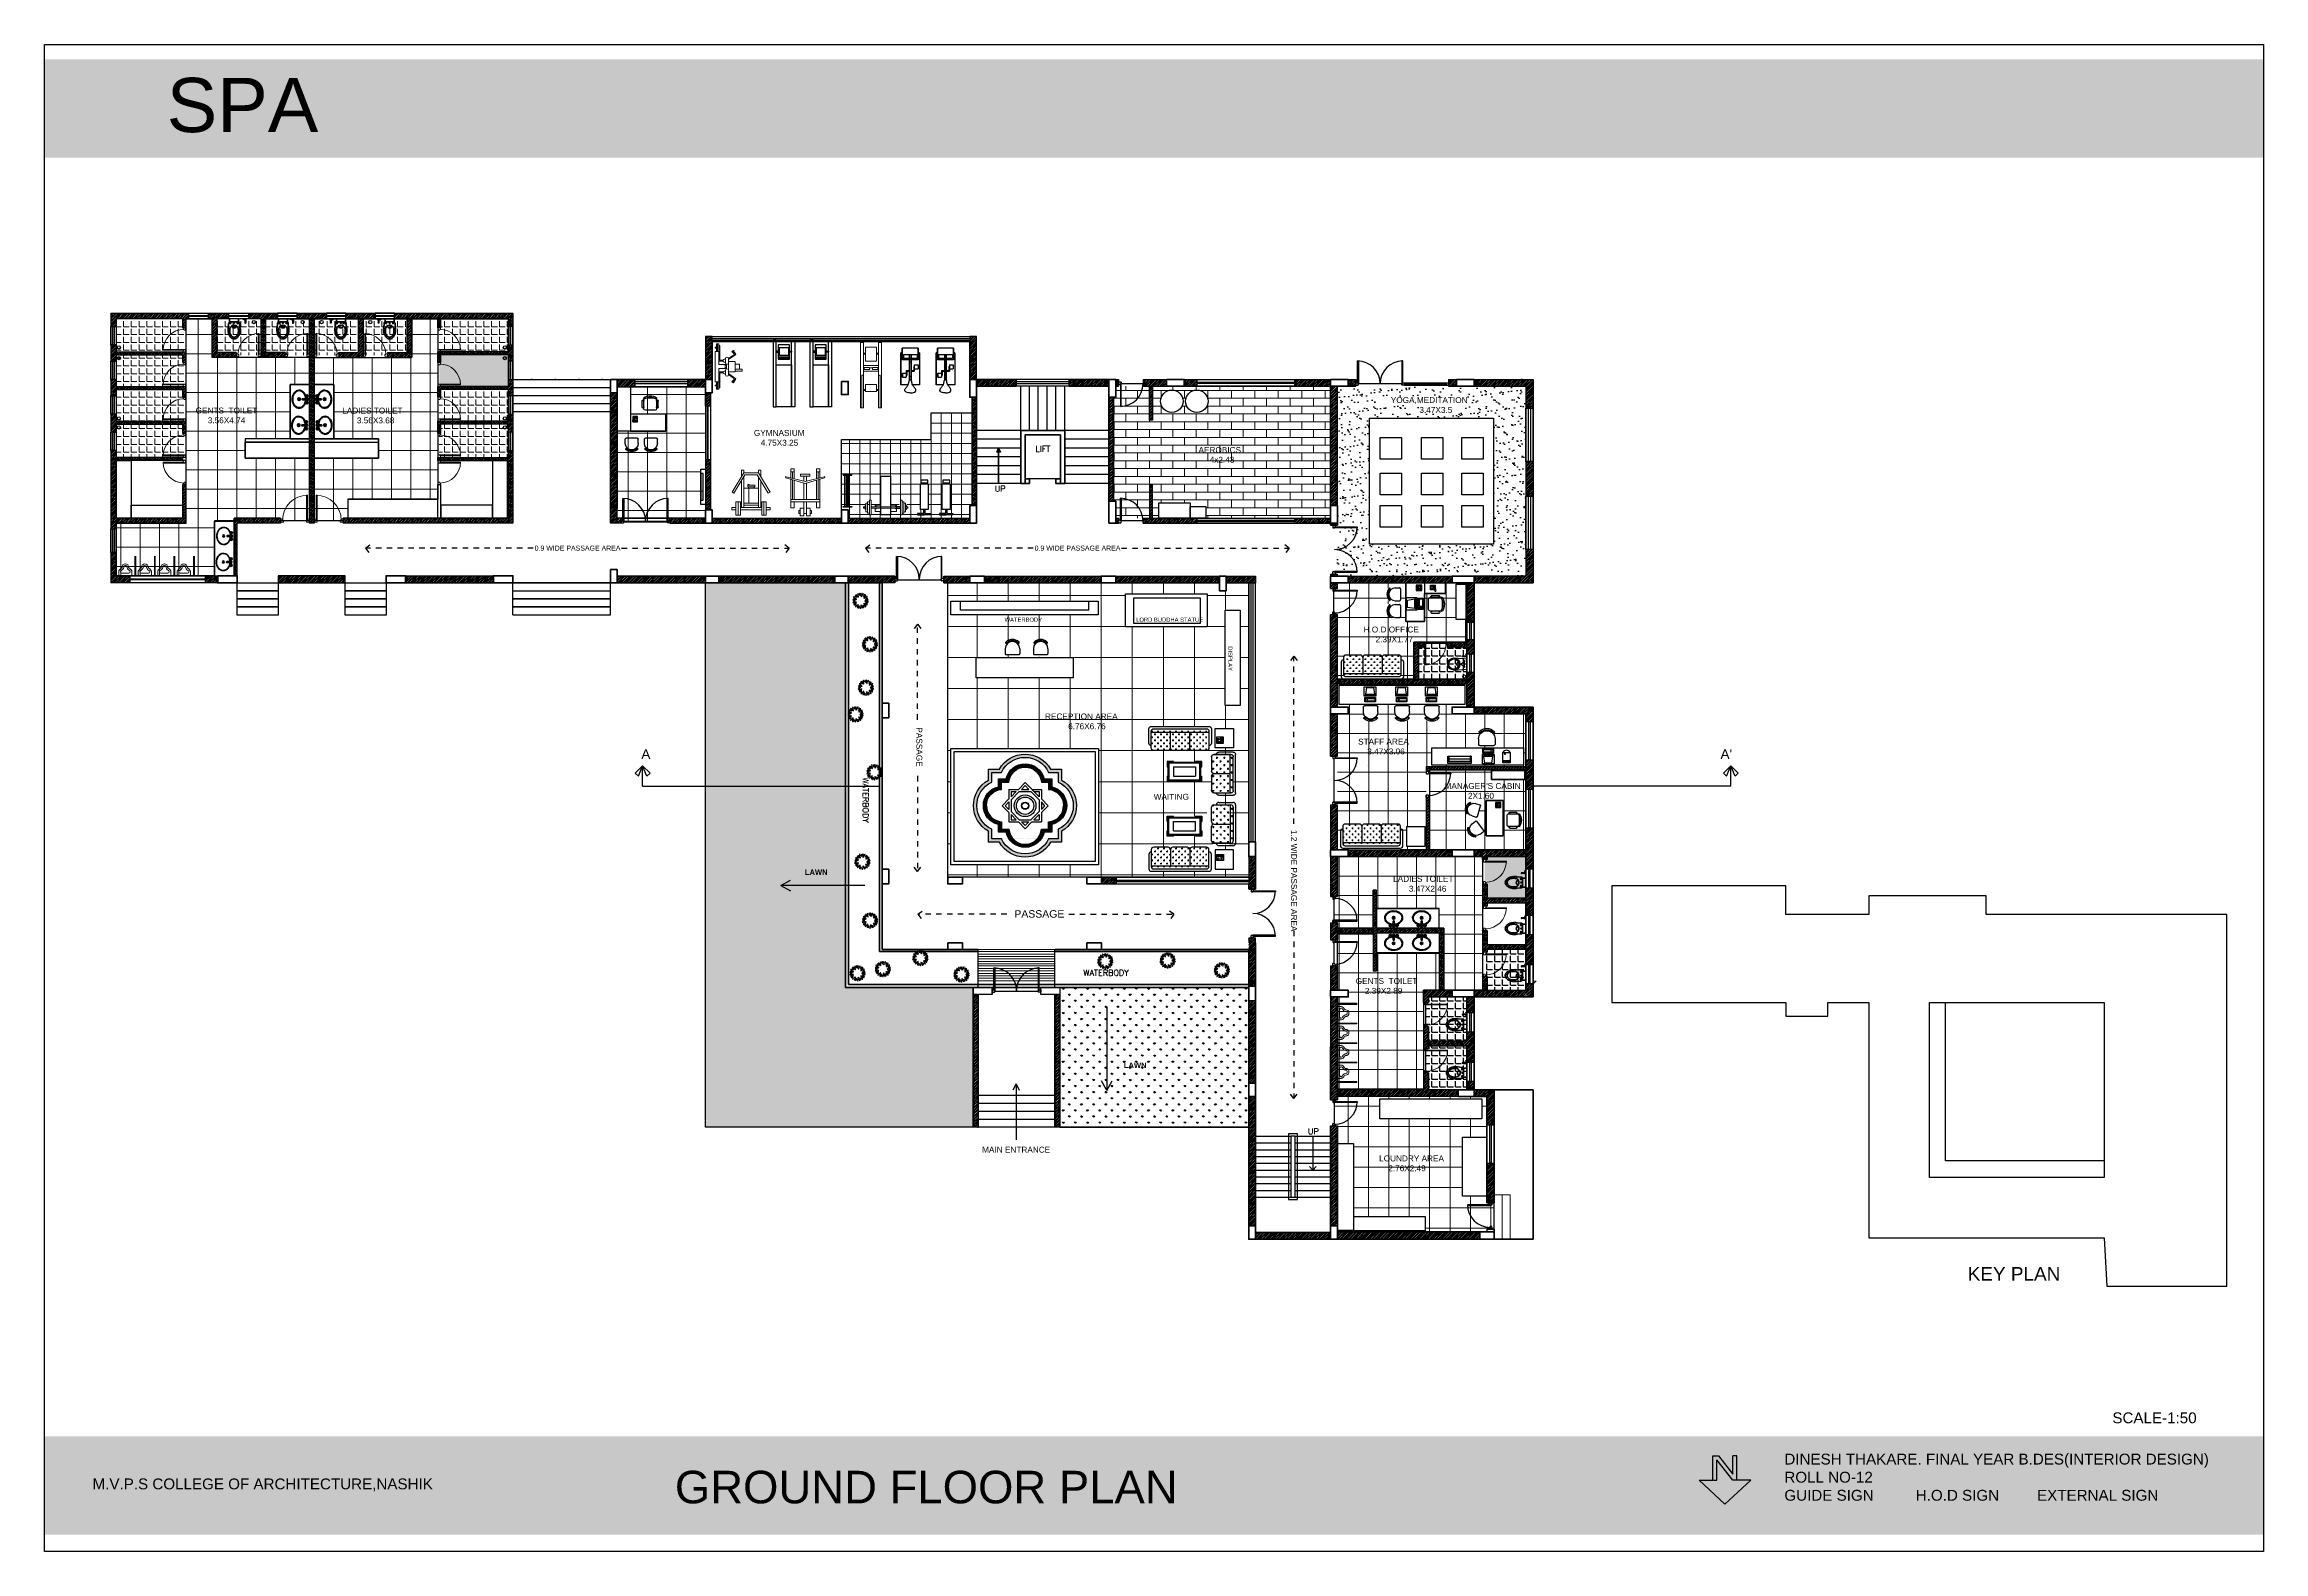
# Model space of a CAD drawing. Header units: millimetres. Extents: x 1521 to 3683, y 1649 to 3322.
# Drawn here: x 1597.87 to 1638.77, y 1649.44 to 1677.22 of the extents above; entities that cross this region are included whole.
import ezdxf
from ezdxf.enums import TextEntityAlignment as Align

# ---------------------------------------------------------------- set-up
doc = ezdxf.new("R2010")
doc.units = ezdxf.units.MM
doc.header["$LTSCALE"] = 0.1
doc.linetypes.add('DASHED2', pattern=[0.375, 0.25, -0.125])
for name, color, linetype in [('2', 2, 'Continuous'), ('4', 6, 'Continuous'), ('5', 5, 'Continuous'), ('HA', 74, 'Continuous'), ('LSCAPE', 3, 'Continuous'), ('TILES', 40, 'Continuous')]:
    doc.layers.add(name, color=color, linetype=linetype)
for name, color, linetype, lineweight in [('___zmena A', 1, 'Continuous', 9), ('COL', 1, 'Continuous', 50), ('DOOR', 8, 'Continuous', 15), ('ELEVATION', 54, 'Continuous', 9), ('plan wall', 7, 'Continuous', 25), ('WALL', 7, 'Continuous', 50), ('WIN', 8, 'Continuous', 25)]:
    doc.layers.add(name, color=color, linetype=linetype, lineweight=lineweight)
doc.styles.add('ATTR', font='romans.shx', dxfattribs={"width": 0.8, "height": 2.52})
doc.styles.add('STYLE1', font='arialbd.ttf')
doc.styles.add('style3', font='simplex.shx')
doc.styles.add('WORKING', font='ARIALN.TTF')
pattern_1 = [(0, (684.8491, 958.43004), (0, 0.35636287), []), (90, (684.8491, 958.43004), (-0.35636287, 0), [])]
pattern_2 = [(45, (959.437575, 807.466503), (-0.0265249055, 0.0265249055), []), (45, (959.437575, 807.48526), (-0.0265249055, 0.0265249055), [])]
pattern_3 = [(0, (959.43757, 807.4665), (0, 0.35636287), []), (90, (959.43757, 807.4665), (-0.35636287, 0), [])]
pattern_4 = [(45, (0, 93.147764), (-0.02652490555, 0.02652490555), []), (45, (0, 93.16652), (-0.02652490555, 0.02652490555), [])]
pattern_5 = [(0, (684.8491, 958.43004), (0, 0.144420742), [0.105033267, -0.039387475]), (90, (684.8491, 958.43004), (-0.144420742, 0), [0.105033267, -0.039387475])]
pattern_6 = [(90, (856.35348, 936.10764), (-0.112253125, 0.112253125), [0.029765625, -0.194740625]), (45, (856.35348, 936.10764), (-0.112253202, 0.112253202), [0.029765625, -0.128984375]), (135, (856.35348, 936.10764), (-0.112253202, -0.112253202), [0.029765625, -0.128984375])]

# ---------------------------------------------------------------- blocks, each defined once
blk = doc.blocks.new('AH19E')
for centre, radius, start, end in [((-0.45, -0.07), 0.0753, 42.8639, 138.5782), ((-0.42, 0), 0.127, 38.6571, 111.1583), ((-0.38, 0.17), 0.108, 210.709, 299.1064), ((-0.42, 0.13), 0.059, 13.3115, 125.5828), ((-0.39, 0.21), 0.0681, 203.4613, 295.4329), ((-0.31, 0.33), 0.0887, 191.7015, 269.7406), ((-0.38, 0.23), 0.0753, 2.8639, 98.5782), ((-0.31, 0.12), 0.0835, 13.2488, 122.5832), ((-0.27, 0.22), 0.0926, 200.5035, 295.3285), ((-0.18, 0.37), 0.108, 170.709, 259.1064), ((-0.32, 0.27), 0.127, 358.6571, 71.1583), ((-0.24, 0.37), 0.059, 333.3115, 85.5828), ((-0.17, 0.41), 0.0681, 163.4613, 255.4329), ((-0.06, 0.34), 0.0926, 160.5035, 255.3285), ((-0.16, 0.29), 0.0835, 333.2488, 82.5832), ((-0.02, 0.45), 0.0887, 151.7015, 229.7406), ((-0.14, 0.42), 0.0753, 322.8639, 58.5782), ((0.11, 0.4), 0.108, 130.709, 219.1064), ((-0.07, 0.41), 0.127, 318.6571, 31.1583), ((0.14, 0.42), 0.0681, 123.4613, 215.4329), ((0.06, 0.43), 0.059, 293.3115, 45.5828), ((0.17, 0.3), 0.0926, 120.5035, 215.3285), ((0.06, 0.32), 0.0835, 293.2488, 42.5832), ((0.27, 0.35), 0.0887, 111.7015, 189.7406), ((0.17, 0.41), 0.0753, 282.8639, 18.5782), ((0.34, 0.23), 0.108, 90.709, 179.1064), ((0.21, 0.36), 0.127, 278.6571, 351.1583), ((0.33, 0.12), 0.0926, 80.5035, 175.3285), ((0.26, 0.2), 0.0835, 253.2488, 2.5832), ((0.38, 0.23), 0.0681, 83.4613, 175.4329), ((0.32, 0.29), 0.059, 253.3115, 5.5828), ((0.41, -0.04), 0.108, 50.709, 139.1064), ((0.39, 0.14), 0.127, 238.6571, 311.1583), ((0.44, 0.09), 0.0887, 71.7015, 149.7406), ((0.39, 0.21), 0.0753, 242.8639, 338.5782), ((-0.45, 0.05), 0.0887, 231.7015, 309.7406), ((-0.41, -0.17), 0.059, 53.3115, 165.5828), ((-0.44, -0.09), 0.0681, 243.4613, 335.4329), ((-0.33, -0.27), 0.127, 78.6571, 151.1583), ((-0.4, -0.11), 0.108, 250.709, 339.1064), ((-0.32, -0.11), 0.0835, 53.2488, 162.5832), ((-0.35, 0), 0.0926, 240.5035, 335.3285), ((-0.38, -0.25), 0.0887, 271.7015, 349.7406), ((-0.3, -0.34), 0.0753, 82.8639, 178.5782), ((-0.21, -0.39), 0.059, 93.3115, 205.5828), ((-0.18, -0.29), 0.0835, 93.2488, 202.5832), ((-0.28, -0.35), 0.0681, 283.4613, 15.4329), ((-0.27, -0.23), 0.0926, 280.5035, 15.3285), ((-0.08, -0.42), 0.127, 118.6571, 191.1583), ((-0.24, -0.34), 0.108, 290.709, 19.1064), ((-0.02, -0.45), 0.0753, 122.8639, 218.5782), ((-0.14, -0.43), 0.0887, 311.7015, 29.7406), ((0.05, -0.33), 0.0835, 133.2488, 242.5832), ((-0.06, -0.35), 0.0926, 320.5035, 55.3285), ((0.09, -0.43), 0.059, 133.3115, 245.5828), ((0.01, -0.45), 0.0681, 323.4613, 55.4329), ((0.2, -0.37), 0.127, 158.6571, 231.1583), ((0.03, -0.42), 0.108, 330.709, 59.1064), ((0.17, -0.31), 0.0926, 0.5035, 95.3285), ((0.25, -0.22), 0.0835, 173.2488, 282.5832), ((0.17, -0.42), 0.0887, 351.7015, 69.7406), ((0.27, -0.36), 0.0753, 162.8639, 258.5782), ((0.33, -0.12), 0.0926, 40.5035, 135.3285), ((0.33, -0.01), 0.0835, 213.2488, 322.5832), ((0.29, -0.3), 0.108, 10.709, 99.1064), ((0.39, -0.15), 0.127, 198.6571, 271.1583), ((0.29, -0.34), 0.0681, 3.4613, 95.4329), ((0.34, -0.27), 0.059, 173.3115, 285.5828), ((0.4, -0.21), 0.0887, 31.7015, 109.7406), ((0.44, -0.1), 0.0753, 202.8639, 298.5782), ((0.44, -0.07), 0.0681, 43.4613, 135.4329), ((0.44, 0.01), 0.059, 213.3115, 325.5828)]:
    blk.add_arc(centre, radius, start, end)
blk = doc.blocks.new('FT3')
at = {"xscale": 84, "yscale": 84, "zscale": 9, "rotation": 210}
blk.add_blockref('AH19E', (-2, -3), dxfattribs=at)
blk = doc.blocks.new('TR6')
blk.add_blockref('FT3', (2, 1))
blk = doc.blocks.new('D75')
at = {"layer": 'DOOR'}
for p, q in [((0.05, 0.7), (0.05, 0.675)), ((0.05, 0.7), (0.075, 0.7)), ((0.05, 0.05), (0.05, 0.075)), ((0.05, 0.05), (0.075, 0.05))]:
    blk.add_line(p, q, dxfattribs=at)
for points in [[(0.075, 0.7), (0.075, 0.75), (0, 0.75), (0, 0.685)], [(0.01, 0.675), (0.05, 0.675)], [(0.075, 0.05), (0.075, 0), (0, 0), (0, 0.065)], [(0.01, 0.075), (0.05, 0.075)]]:
    blk.add_lwpolyline(points, dxfattribs=at)
blk.add_lwpolyline([(0.05, 0.075), (0.05, 0.05), (0.7, 0.05), (0.7, 0.075)], close=True, dxfattribs=at)
for centre, radius, start, end in [((0.01, 0.685), 0.01, 180, 270), ((0.05, 0.05), 0.65, 0, 90), ((0.01, 0.065), 0.01, 90, 180)]:
    blk.add_arc(centre, radius, start, end, dxfattribs=at)
blk = doc.blocks.new('RECTANG')
for p, q in [((1, 1), (0, 1)), ((0, 1), (0, 0)), ((0, 0), (1, 0)), ((1, 0), (1, 1))]:
    blk.add_line(p, q)
blk = doc.blocks.new('IBMAT', base_point=(61, 306))
for p, q in [((75, 307), (75, 306)), ((81, 307), (75, 307)), ((81, 306), (81, 307))]:
    blk.add_line(p, q)
at = {"xscale": 21, "yscale": 17, "zscale": 21}
blk.add_blockref('RECTANG', (61, 306), dxfattribs=at)
blk = doc.blocks.new('KEYBOARD', base_point=(60, 294))
for p, xscale, yscale, zscale in [((60, 294), 19, 8, 19), ((61, 295), 13, 5, 13), ((75, 295), 3, 5, 3)]:
    blk.add_blockref('RECTANG', p, dxfattribs=dict(xscale=xscale, yscale=yscale, zscale=zscale))
blk = doc.blocks.new('COMPUTER')
for p, q in [((-6.6, 16.2), (-8.5, 3.5)), ((-8.5, 3.5), (-8.5, 2)), ((8, 3.5), (-8.5, 3.5)), ((-8.5, 2), (8, 2)), ((6.1, 16.2), (-6.6, 16.2)), ((8, 3.5), (6.1, 16.2)), ((8, 2), (8, 3.5))]:
    blk.add_line(p, q)
at = {"xscale": 1.033846153846152, "yscale": 1.033846153846152, "zscale": 1.033846153846152}
for name, p in [('IBMAT', (-10.9, 0)), ('KEYBOARD', (-10, -10.5))]:
    blk.add_blockref(name, p, dxfattribs=at)
blk = doc.blocks.new('DESK2')
for p, q in [((33, 0), (-33, 0)), ((-33, 0), (-33, -68)), ((33, -32), (33, 0)), ((-33, -32), (33, -32)), ((-15, -68), (-15, -32)), ((-33, -68), (-15, -68))]:
    blk.add_line(p, q)
blk = doc.blocks.new('CHAIR7')
for p, q in [((0, 9), (0, -9)), ((20, 12), (3, 12)), ((5.1, 15), (17.9, 15)), ((23, -7.4), (23, 7.4)), ((3, -12), (20, -12)), ((5.1, -15), (17.9, -15))]:
    blk.add_line(p, q)
for centre, radius, start, end in [((3, 9), 3, 90, 180), ((5.6, 13.5), 1.56, 73.7398, 286.2602), ((17.4, 13.5), 1.56, 253.7398, 106.2602), ((20, 9), 3, 62.4156, 90), ((22.3, 11.1), 1.1, 53.3099, 212.0274), ((4.8, 0), 19.6, 327.5758, 32.4242), ((7, 0), 20, 323.1301, 36.8699), ((3, -9), 3, 180, 270), ((5.6, -13.5), 1.56, 73.7398, 286.2602), ((17.4, -13.5), 1.56, 253.7398, 106.2602), ((20, -9), 3, 270, 297.5844), ((22.3, -11.1), 1.1, 147.9726, 306.6901)]:
    blk.add_arc(centre, radius, start, end)
blk = doc.blocks.new('FNPHONE')
for p, q in [((-9.1, 0.2), (-9.7, 0)), ((-8.9, 0.6), (-9.5, 0.4)), ((-8.7, 1), (-9.3, 0.8)), ((-8.5, 1.4), (-9.1, 1.2)), ((-8.3, 1.8), (-8.9, 1.6)), ((-7.1, 0.6), (-7.5, -0.6)), ((-7.3, 6.5), (-7.3, 1.5)), ((-6.3, 6.5), (-6.3, 1.5)), ((-3.9, 4.8), (-3.9, 4.8)), ((-3.9, 3.9), (-3.9, 3.9)), ((-3.9, 3), (-3.9, 3)), ((-3.9, 2), (-3.9, 2)), ((-2.9, 4.8), (-2.9, 4.8)), ((-2.9, 3.9), (-2.9, 3.9)), ((-2.9, 3), (-2.9, 3)), ((-2.9, 2), (-2.9, 2)), ((-2, 4.8), (-2, 4.8)), ((-2, 3.9), (-2, 3.9)), ((-2, 3), (-2, 3)), ((-2, 2), (-2, 2)), ((-9.3, -0.2), (-9.9, -0.4)), ((-9.3, -0.6), (-9.9, -0.8)), ((-9.3, -1), (-9.9, -1.2)), ((-9.3, -1.4), (-9.9, -1.6)), ((-9.1, -1.8), (-9.7, -2)), ((-8.9, -2.2), (-9.5, -2.4)), ((-8.4, -2.5), (-9, -2.7)), ((-7.9, -2), (-8.5, -2.2)), ((-7.7, -1.6), (-8.3, -1.8)), ((-7.5, -1.2), (-8.1, -1.4)), ((-7.3, -0.8), (-7.9, -1))]:
    blk.add_line(p, q)
for centre, start, end in [((-6.8, 6.5), 298.4915, 241.5085), ((-6.8, 1.5), 118.4915, 61.5085)]:
    blk.add_arc(centre, 1.05, start, end)
for p, xscale, yscale, zscale in [((-8.2, 0), 8.20528234483245, 8.104073169521023, 8.20528234483245), ((-4.8, 1.3), 3.75, 4.375, 3.75), ((-4, 6.7), 2.03125, 0.46875, 2.03125)]:
    blk.add_blockref('RECTANG', p, dxfattribs=dict(xscale=xscale, yscale=yscale, zscale=zscale))
blk = doc.blocks.new('http...pointasearch.autodesk.com.GeneralSymbolsCatalog.idropxml.MULTI_LINE_TELEPHONE.xml.MULTI_LINE_TELEPHONE')
for p, q in [((-4.5, 0), (4.5, 0)), ((-4.5, -10), (-4.5, 0)), ((4.5, 0), (4.5, -10)), ((4.5, -10), (-4.5, -10)), ((-4, -0.5), (-4, -3)), ((-4, -3), (-3.25, -3)), ((-1.25, -0.5), (-3.75, -0.5)), ((-3.75, -0.5), (-3.75, -2.75)), ((-3.75, -2.75), (-3.25, -2.75)), ((-3.75, -9.5), (-3.75, -7.25)), ((-3.75, -7.25), (-3.25, -7.25)), ((-1.25, -9.5), (-3.75, -9.5)), ((-3.25, -1), (-1.75, -1)), ((-3.25, -1), (-3.25, -9)), ((-3.25, -9), (-1.75, -9)), ((-1.75, -9), (-1.75, -1)), ((-1.75, -2.75), (-1.25, -2.75)), ((-1.75, -3), (-1, -3)), ((-1.75, -7.25), (-1.25, -7.25)), ((-1.25, -2.75), (-1.25, -0.5)), ((-1.25, -7.25), (-1.25, -9.5)), ((-1, -3), (-1, -0.5)), ((-0.5, -1.5), (-0.5, -3.5)), ((4, -1.5), (-0.5, -1.5)), ((-0.5, -2.5), (4, -2.5)), ((-0.5, -3.5), (4, -3.5)), ((0.75, -6), (0.75, -9)), ((2.75, -6), (0.75, -6)), ((0.75, -9), (2.75, -9)), ((2.75, -9), (2.75, -6)), ((4, -3.5), (4, -1.5))]:
    blk.add_line(p, q)
at = {"style": 'ATTR', "width": 0.8, "flags": 9}
blk.add_attdef('ESTCODE', (0, 0), '', height=0.0000256, dxfattribs=at)
blk = doc.blocks.new('chair cor')
for p, q in [((-27.5, 22.5), (-27.5, 4)), ((23.5, 0), (-23.5, 0)), ((27.5, 22.5), (27.5, 4))]:
    blk.add_line(p, q)
for centre, radius, start, end in [((0, 22.5), 27.5, 0, 180), ((-23.5, 4), 4, 179.6528, 270), ((-23.4, 45.8), 2.5, 135, 315.22099), ((0, 22.5), 35.5, 45.10271, 135.10271), ((0, 22.5), 30.5, 45.11955, 135.11955), ((23.3, 45.9), 2.5, 225, 45.11049), ((23.5, 4), 4, 270, 0.3472)]:
    blk.add_arc(centre, radius, start, end)
blk = doc.blocks.new('CORNER')
at = {"ltscale": 0.02}
for p, q in [((836.513, 549.075), (836.513, 548.494)), ((837.117, 549.075), (836.513, 549.075)), ((837.117, 548.494), (837.117, 549.075)), ((836.513, 548.494), (837.117, 548.494))]:
    blk.add_line(p, q, dxfattribs=at)
blk = doc.blocks.new('Faucet - Bathroom top')
for p, q in [((-4.107, 0.125), (-4.375, 0.125)), ((-3.75, 0.4788), (-3.75, 0.75)), ((-3.5, 0.482), (-3.5, 0.75)), ((-3.1461, 0.125), (-2.875, 0.125)), ((3.143, 0.125), (2.875, 0.125)), ((3.5, 0.4788), (3.5, 0.75)), ((3.75, 0.482), (3.75, 0.75)), ((4.1039, 0.125), (4.375, 0.125)), ((-4.1039, -0.125), (-4.375, -0.125)), ((-3.75, -0.4821), (-3.75, -0.75)), ((-3.5, -0.4789), (-3.5, -0.75)), ((-3.143, -0.125), (-2.875, -0.125)), ((-0.5, -0.8639), (-0.5, -4.5)), ((0.5, -4.5), (0.5, -0.8631)), ((3.1461, -0.125), (2.875, -0.125)), ((3.5, -0.4821), (3.5, -0.75)), ((3.75, -0.4789), (3.75, -0.75)), ((4.107, -0.125), (4.375, -0.125))]:
    blk.add_line(p, q)
for centre, radius in [((-3.625, 0), 1.375), ((-4.625, 0), 0.2795), ((-3.625, 0), 0.5), ((-3.625, 1), 0.2795), ((-2.625, 0), 0.2795), ((0, 0), 0.5), ((3.625, 0), 1.375), ((2.625, 0), 0.2795), ((3.625, 0), 0.5), ((3.625, 1), 0.2795), ((4.625, 0), 0.2795), ((-3.625, -1), 0.2795), ((3.625, -1), 0.2795)]:
    blk.add_circle(centre, radius)
for centre, radius, start, end in [((-3.625, 0), 1, 105.2407, 164.2093), ((-3.625, 0), 1, 16.44125, 74.07887), ((0, 0), 1.5, 289.6514, 250.3603), ((0, 0), 1, 300.3431, 239.7554), ((3.625, 0), 1, 106.12, 164.0884), ((3.625, 0), 1, 16.23422, 73.90469), ((-3.625, 0), 1, 196.2342, 253.9047), ((-3.625, 0), 1, 286.12, 344.0884), ((0, -4.5), 0.5, 180, 0), ((3.625, 0), 1, 196.4413, 254.0789), ((3.625, 0), 1, 285.2407, 344.2093)]:
    blk.add_arc(centre, radius, start, end)
blk = doc.blocks.new('ura')
for p, q in [((66.969, 30.005), (66.969, 30.093)), ((67.344, 29.98), (66.994, 29.98)), ((67.019, 30.09), (67.019, 30.093)), ((67.169, 30.05), (67.059, 30.05)), ((67.279, 30.05), (67.169, 30.05)), ((67.319, 30.093), (67.319, 30.09)), ((67.369, 30.093), (67.369, 30.005))]:
    blk.add_line(p, q)
for centre, radius, start, end in [((67.114, 30.062), 0.152, 128.88395, 156.11333), ((66.993, 30.256), 0.0797, 288.71538, 341.41459), ((66.993, 30.256), 0.13, 293.49224, 346.41313), ((67.189, 30.234), 0.12, 147.06315, 181.9449), ((67.109, 30.286), 0.025, 125.10691, 148.18796), ((67.168, 30.203), 0.127, 89.60008, 125.10691), ((67.189, 30.234), 0.0704, 150.65869, 187.46962), ((67.168, 30.203), 0.0769, 89.33997, 121.48798), ((67.169, 30.203), 0.127, 54.89309, 90.39992), ((67.169, 30.203), 0.0769, 58.51202, 90.66003), ((67.148, 30.234), 0.0704, 19.89903, 29.34131), ((67.344, 30.256), 0.13, 178.84253, 246.50776), ((67.228, 30.286), 0.025, 31.81204, 54.89309), ((67.148, 30.234), 0.12, 358.0551, 32.93685), ((67.344, 30.256), 0.0797, 198.58541, 251.28462), ((67.223, 30.062), 0.152, 23.88667, 51.11605), ((67.044, 30.093), 0.075, 156.11333, 180), ((66.994, 30.005), 0.025, 180, 270), ((67.044, 30.093), 0.025, 156.11333, 180), ((67.059, 30.09), 0.04, 180, 270), ((67.114, 30.062), 0.102, 132.78454, 156.11333), ((67.279, 30.09), 0.04, 270, 0), ((67.223, 30.062), 0.102, 23.88667, 47.21546), ((67.294, 30.093), 0.025, 360, 23.88667), ((67.344, 30.005), 0.025, 270, 360), ((67.294, 30.093), 0.075, 0, 23.88667)]:
    blk.add_arc(centre, radius, start, end)
blk = doc.blocks.new('rotoper_plan')
at = {"color": 0, "linetype": 'Continuous'}
for p, q in [((-0.686, 0.175), (-0.686, 0.043)), ((-0.086, 0.175), (-0.686, 0.175)), ((-0.537, 0.015), (-0.597, 0.015)), ((-0.258, 0.015), (-0.537, 0.015)), ((-0.537, 0.015), (-0.537, -0.015)), ((-0.312, 0.075), (-0.432, 0.075)), ((-0.432, 0.065), (-0.432, 0.075)), ((-0.432, 0.015), (-0.432, 0.065)), ((-0.343, 0.065), (-0.432, 0.065)), ((-0.419, 0.015), (-0.419, 0.065)), ((-0.312, 0.145), (-0.383, 0.145)), ((-0.383, 0.075), (-0.383, 0.145)), ((-0.343, 0.065), (-0.343, 0.075)), ((-0.312, 0.075), (-0.312, 0.145)), ((-0.218, 0.015), (-0.258, 0.015)), ((-0.258, 0.015), (-0.258, -0.015)), ((-0.199, 0.15), (-0.218, 0.15)), ((-0.218, 0.15), (-0.218, -0.15)), ((-0.118, 0.15), (-0.199, 0.15)), ((-0.123, 0.13), (-0.194, 0.13)), ((-0.194, 0.13), (-0.194, -0.13)), ((-0.123, 0.015), (-0.194, 0.015)), ((-0.123, 0.15), (0, 0.15)), ((-0.123, 0.13), (-0.123, -0.13)), ((-0.123, 0.015), (-0.123, -0.015)), ((-0.005, 0.15), (-0.118, 0.15)), ((-0.086, 0.175), (-0.086, 0.15)), ((-0.024, 0.13), (-0.025, 0.13)), ((0, 0.15), (-0.005, 0.15)), ((0, 0.15), (0, -0.15)), ((-0.686, -0.043), (-0.686, -0.175)), ((-0.686, -0.175), (-0.086, -0.175)), ((-0.086, -0.175), (-0.686, -0.175)), ((-0.597, -0.015), (-0.484, -0.015)), ((-0.537, -0.015), (-0.597, -0.015)), ((-0.419, -0.075), (-0.539, -0.075)), ((-0.539, -0.145), (-0.539, -0.075)), ((-0.539, -0.145), (-0.468, -0.145)), ((-0.468, -0.145), (-0.539, -0.145)), ((-0.258, -0.015), (-0.537, -0.015)), ((-0.453, -0.015), (-0.529, -0.015)), ((-0.529, -0.015), (-0.352, -0.015)), ((-0.529, -0.015), (-0.453, -0.015)), ((-0.352, -0.015), (-0.529, -0.015)), ((-0.419, -0.065), (-0.508, -0.065)), ((-0.508, -0.065), (-0.508, -0.075)), ((-0.484, -0.015), (-0.453, -0.015)), ((-0.468, -0.145), (-0.468, -0.075)), ((-0.468, -0.145), (-0.468, -0.075)), ((-0.453, -0.015), (-0.432, -0.015)), ((-0.428, -0.015), (-0.432, -0.015)), ((-0.432, -0.065), (-0.432, -0.015)), ((-0.419, -0.015), (-0.428, -0.015)), ((-0.419, -0.015), (-0.263, -0.015)), ((-0.419, -0.065), (-0.419, -0.015)), ((-0.419, -0.075), (-0.419, -0.065)), ((-0.352, -0.015), (-0.263, -0.015)), ((-0.263, -0.015), (-0.352, -0.015)), ((-0.232, -0.015), (-0.324, -0.015)), ((-0.324, -0.015), (-0.232, -0.015)), ((-0.263, -0.015), (-0.232, -0.015)), ((-0.218, -0.015), (-0.258, -0.015)), ((-0.232, -0.015), (-0.218, -0.015)), ((-0.218, -0.15), (-0.213, -0.15)), ((-0.199, -0.15), (-0.218, -0.15)), ((-0.213, -0.15), (-0.194, -0.15)), ((-0.118, -0.13), (-0.199, -0.13)), ((-0.118, -0.15), (-0.199, -0.15)), ((-0.194, -0.015), (-0.123, -0.015)), ((-0.123, -0.015), (-0.194, -0.015)), ((-0.194, -0.15), (-0.123, -0.15)), ((-0.123, -0.15), (0, -0.15)), ((-0.005, -0.15), (-0.118, -0.15)), ((-0.086, -0.15), (-0.086, -0.175)), ((-0.024, -0.13), (-0.025, -0.13)), ((0, -0.15), (-0.005, -0.15))]:
    blk.add_line(p, q, dxfattribs=at)
for points in [[(-0.834, 0), (-0.834, 0.005), (-0.834, 0.019), (-0.833, 0.038), (-0.829, 0.059), (-0.822, 0.078), (-0.81, 0.094), (-0.794, 0.103), (-0.771, 0.101), (-0.762, 0.097), (-0.753, 0.092), (-0.745, 0.087), (-0.737, 0.08), (-0.729, 0.074), (-0.721, 0.067), (-0.713, 0.06), (-0.705, 0.054), (-0.689, 0.045), (-0.674, 0.037), (-0.658, 0.032), (-0.644, 0.028), (-0.631, 0.026), (-0.621, 0.024), (-0.615, 0.024), (-0.613, 0.024)], [(-0.834, 0), (-0.834, -0.005), (-0.834, -0.019), (-0.833, -0.038), (-0.829, -0.059), (-0.822, -0.078), (-0.81, -0.094), (-0.794, -0.103), (-0.771, -0.101), (-0.762, -0.097), (-0.753, -0.092), (-0.745, -0.087), (-0.737, -0.08), (-0.729, -0.074), (-0.721, -0.067), (-0.713, -0.06), (-0.705, -0.054), (-0.689, -0.045), (-0.674, -0.037), (-0.658, -0.032), (-0.644, -0.028), (-0.631, -0.026), (-0.621, -0.024), (-0.615, -0.024), (-0.613, -0.024)]]:
    blk.add_lwpolyline(points, dxfattribs=at)
blk.add_arc((-0.616, 0), 0.0238, 278.9612, 81.0411, dxfattribs=at)
blk = doc.blocks.new('vzpírací lavice')
at = {"layer": '___zmena A', "color": 7, "ltscale": 5}
for p, q in [((-506, 993), (-541, 993)), ((-541, 993), (-541, 957)), ((-506, 957), (-541, 957)), ((-506, 993), (-506, 1009)), ((-506, 1009), (-470, 1009)), ((-506, 993), (-506, 941)), ((-506, 941), (-470, 941)), ((-488, 1036), (-498, 1036)), ((-498, 1036), (-498, 1009)), ((-498, 914), (-498, 941)), ((-488, 914), (-498, 914)), ((-488, 1009), (-488, 1036)), ((-488, 941), (-488, 914)), ((-470, 993), (-470, 1108)), ((-416, 1108), (-470, 1108)), ((-470, 993), (-470, 842)), ((-416, 842), (-470, 842)), ((-416, 993), (-416, 1156)), ((-416, 1156), (-416, 993)), ((-361, 1156), (-416, 1156)), ((-416, 993), (-416, 794)), ((-416, 794), (-416, 993)), ((-361, 794), (-416, 794)), ((-361, 993), (-361, 1200)), ((-361, 1200), (-307, 1200)), ((-361, 1200), (-361, 993)), ((-361, 993), (-361, 750)), ((-361, 750), (-361, 993)), ((-361, 750), (-307, 750)), ((-307, 1200), (-307, 993)), ((421, 993), (-307, 993)), ((-307, 750), (-307, 993)), ((421, 957), (-307, 957)), ((-186, 993), (-186, 1098)), ((-186, 1098), (0, 1098)), ((-186, 993), (-186, 1016)), ((-186, 1016), (-150, 1016)), ((-186, 901), (-186, 957)), ((-186, 934), (-150, 934)), ((0, 901), (-186, 901)), ((-150, 1016), (-150, 993)), ((-150, 934), (-150, 957)), ((-121, 993), (607, 993)), ((-121, 957), (607, 957)), ((0, 0), (0, 1200)), ((0, 1200), (300, 1200)), ((300, 0), (300, 1200)), ((486, 1098), (300, 1098)), ((300, 901), (486, 901)), ((486, 1016), (450, 1016)), ((450, 1016), (450, 993)), ((450, 934), (450, 957)), ((486, 934), (450, 934)), ((486, 993), (486, 1098)), ((486, 993), (486, 1016)), ((486, 901), (486, 957)), ((661, 1200), (607, 1200)), ((607, 1200), (607, 993)), ((607, 750), (607, 993)), ((661, 750), (607, 750)), ((661, 993), (661, 1200)), ((661, 1200), (661, 993)), ((661, 1156), (716, 1156)), ((661, 993), (661, 750)), ((661, 750), (661, 993)), ((661, 794), (716, 794)), ((716, 993), (716, 1156)), ((716, 1156), (716, 993)), ((716, 1108), (770, 1108)), ((716, 993), (716, 794)), ((716, 794), (716, 993)), ((716, 842), (770, 842)), ((770, 993), (770, 1108)), ((806, 1009), (770, 1009)), ((770, 993), (770, 842)), ((806, 941), (770, 941)), ((788, 1009), (788, 1036)), ((788, 1036), (798, 1036)), ((788, 941), (788, 914)), ((788, 914), (798, 914)), ((798, 1036), (798, 1009)), ((798, 914), (798, 941)), ((806, 993), (806, 1009)), ((806, 993), (841, 993)), ((806, 993), (806, 941)), ((806, 957), (841, 957)), ((841, 993), (841, 957)), ((300, 0), (0, 0))]:
    blk.add_line(p, q, dxfattribs=at)
blk = doc.blocks.new('ddd')
at = {"layer": 'plan wall'}
for p, q in [((226275686580.91989, 349455260869.21539), (226275686580.91989, 349455260743.58807)), ((226275686620.91989, 349455260869.21539), (226275686620.91989, 349455260743.58807)), ((226275686580.91989, 349455260743.58807), (226275686394.23669, 349455260743.58807)), ((226275686394.23669, 349455260743.58807), (226275686394.23669, 349455260703.58807)), ((226275686394.23669, 349455260703.58807), (226275686600.91989, 349455260703.58807)), ((226275686807.60309, 349455260703.58807), (226275686600.91989, 349455260703.58807)), ((226275686620.91989, 349455260743.58807), (226275686807.60309, 349455260743.58807)), ((226275686807.60309, 349455260743.58807), (226275686807.60309, 349455260703.58807))]:
    blk.add_line(p, q, dxfattribs=at)
for points in [[(226275686722.34561, 349455260869.21539), (226275686479.49411, 349455260869.21539), (226275686479.49411, 349455261667.58899), (226275686722.34561, 349455261667.58899)], [(226275686498.53479, 349455261698.73853), (226275686712.93039, 349455261698.73853), (226275686712.93039, 349455261784.46118), (226275686498.53479, 349455261784.46118)]]:
    blk.add_lwpolyline(points, close=True, dxfattribs=at)
blk = doc.blocks.new('A$C491C4D06')
for p, q in [((0.102, 0.686), (-0.504, 0.687)), ((-0.504, 0.687), (-0.504, -1.017)), ((0.102, -1.017), (0.102, 0.686)), ((0.102, -1.017), (-0.504, -1.017))]:
    blk.add_line(p, q)
for centre, radius in [((-0.182, 0.225), 0.0386), ((-0.182, 0.225), 0.0243), ((-0.168, -0.587), 0.0386), ((-0.168, -0.587), 0.0243)]:
    blk.add_circle(centre, radius)
at = {"extrusion": (0, 0, -1)}
for centre in [(-0.182, 0.225), (-0.168, -0.587)]:
    blk.add_ellipse(centre, major_axis=(0.006, -0.265), ratio=0.757949, dxfattribs=at)
for points in [[(-0.176, -0.055), (-0.193, -0.055), (-0.21, -0.053), (-0.252, -0.041), (-0.278, -0.027), (-0.323, 0.012), (-0.342, 0.036), (-0.373, 0.093), (-0.384, 0.124), (-0.397, 0.191), (-0.399, 0.225), (-0.393, 0.293), (-0.386, 0.326), (-0.361, 0.387), (-0.345, 0.414), (-0.305, 0.459), (-0.281, 0.477), (-0.23, 0.5), (-0.203, 0.505), (-0.148, 0.502), (-0.121, 0.494), (-0.072, 0.466), (-0.049, 0.445), (-0.012, 0.396), (0.003, 0.367), (0.025, 0.305), (0.031, 0.271), (0.034, 0.202), (0.031, 0.168), (0.014, 0.103), (0.002, 0.073), (-0.032, 0.02), (-0.053, -0.003), (-0.099, -0.037), (-0.125, -0.048), (-0.16, -0.054), (-0.168, -0.055), (-0.176, -0.055)], [(-0.162, -0.867), (-0.179, -0.867), (-0.195, -0.865), (-0.238, -0.853), (-0.263, -0.839), (-0.308, -0.8), (-0.328, -0.776), (-0.358, -0.719), (-0.37, -0.688), (-0.383, -0.621), (-0.385, -0.587), (-0.379, -0.519), (-0.371, -0.486), (-0.347, -0.425), (-0.33, -0.398), (-0.29, -0.353), (-0.267, -0.335), (-0.216, -0.312), (-0.188, -0.307), (-0.134, -0.31), (-0.107, -0.318), (-0.058, -0.346), (-0.035, -0.367), (0.003, -0.416), (0.018, -0.445), (0.039, -0.508), (0.046, -0.541), (0.048, -0.61), (0.045, -0.644), (0.029, -0.709), (0.016, -0.74), (-0.017, -0.792), (-0.038, -0.815), (-0.085, -0.849), (-0.111, -0.86), (-0.146, -0.866), (-0.154, -0.867), (-0.162, -0.867)]]:
    blk.add_open_spline(points, degree=3, knots=[0, 0, 0, 0, 0.226401, 0.226401, 0.598061, 0.598061, 0.969721, 0.969721, 1.341381, 1.341381, 1.713041, 1.713041, 2.084701, 2.084701, 2.456361, 2.456361, 2.828021, 2.828021, 3.199681, 3.199681, 3.571341, 3.571341, 3.943001, 3.943001, 4.314661, 4.314661, 4.686321, 4.686321, 5.057982, 5.057982, 5.429642, 5.429642, 5.801302, 5.801302, 6.172962, 6.172962, 6.283185, 6.283185, 6.283185, 6.283185])
at = {"xscale": -0.0285377218567646, "yscale": 0.0285377218567646, "zscale": 0.0285377218568328, "rotation": 90}
for p in [(-0.419, 0.22), (-0.404, -0.592)]:
    blk.add_blockref('Faucet - Bathroom top', p, dxfattribs=at)
blk = doc.blocks.new('5 SITE SOFA')
at = {"ltscale": 0.02}
h = blk.add_hatch(dxfattribs=at)
h.set_pattern_fill('CROSS', color=256, scale=0.018084, angle=90, style=0)
h.set_pattern_definition([(180, (1023.91953, 431.48697), (-0.114836516, 0.114836516), [0.05741826, -0.17225477]), (90, (1023.89083, 431.45826), (0.114836516, 0.114836516), [0.05741826, -0.17225477])])
edge = h.paths.add_edge_path()
edge.add_ellipse((837.396, 549.108), major_axis=(-0.053, -0.053), ratio=1, start_angle=225, end_angle=315, ccw=False)
edge.add_line((837.396, 549.183), (837.846, 549.183))
edge.add_ellipse((837.846, 549.108), major_axis=(-0.053, 0.053), ratio=1, start_angle=225, end_angle=315, ccw=False)
edge.add_line((837.921, 549.108), (837.921, 548.608))
edge.add_line((837.921, 548.608), (837.321, 548.608))
edge.add_line((837.321, 548.608), (837.321, 549.108))
edge = h.paths.add_edge_path()
edge.add_ellipse((837.996, 549.108), major_axis=(-0.053, -0.053), ratio=1, start_angle=225, end_angle=315, ccw=False)
edge.add_line((837.996, 549.183), (838.446, 549.183))
edge.add_ellipse((838.446, 549.108), major_axis=(-0.053, 0.053), ratio=1, start_angle=225, end_angle=315, ccw=False)
edge.add_line((838.521, 549.108), (838.521, 548.608))
edge.add_line((838.521, 548.608), (837.921, 548.608))
edge.add_line((837.921, 548.608), (837.921, 549.108))
edge = h.paths.add_edge_path()
edge.add_line((837.321, 548.583), (837.321, 548.608))
edge.add_line((837.321, 548.608), (838.521, 548.608))
edge.add_line((838.521, 548.608), (838.521, 548.583))
edge.add_ellipse((838.446, 548.583), major_axis=(-0.053, -0.053), ratio=1, start_angle=45, end_angle=135, ccw=False)
edge.add_line((838.446, 548.508), (837.396, 548.508))
edge.add_ellipse((837.396, 548.583), major_axis=(-0.053, -0.053), ratio=1, start_angle=-45, end_angle=45, ccw=False)
at = {"linetype": 'Continuous'}
for p, q in [((836.972, 551.139), (836.522, 551.139)), ((836.447, 551.064), (836.447, 549.264)), ((836.522, 550.989), (836.522, 549.339)), ((837.122, 551.064), (836.597, 551.064)), ((836.599, 551.064), (836.599, 551.018)), ((836.599, 550.877), (836.599, 550.83)), ((836.599, 550.689), (836.599, 550.643)), ((836.599, 550.502), (836.599, 550.455)), ((836.622, 551.064), (836.622, 549.264)), ((837.122, 550.464), (836.622, 550.464)), ((836.716, 550.947), (836.669, 550.947)), ((836.716, 550.76), (836.669, 550.76)), ((836.716, 550.572), (836.669, 550.572)), ((836.693, 550.971), (836.693, 550.924)), ((836.693, 550.783), (836.693, 550.736)), ((836.693, 550.596), (836.693, 550.549)), ((836.81, 551.041), (836.763, 551.041)), ((836.81, 550.854), (836.763, 550.854)), ((836.81, 550.666), (836.763, 550.666)), ((836.81, 550.479), (836.763, 550.479)), ((836.786, 551.064), (836.786, 551.018)), ((836.786, 550.877), (836.786, 550.83)), ((836.786, 550.689), (836.786, 550.643)), ((836.786, 550.502), (836.786, 550.455)), ((836.904, 550.947), (836.857, 550.947)), ((836.904, 550.76), (836.857, 550.76)), ((836.904, 550.572), (836.857, 550.572)), ((836.88, 550.971), (836.88, 550.924)), ((836.88, 550.783), (836.88, 550.736)), ((836.88, 550.596), (836.88, 550.549)), ((836.997, 551.041), (836.95, 551.041)), ((836.997, 550.854), (836.95, 550.854)), ((836.997, 550.666), (836.95, 550.666)), ((836.997, 550.479), (836.95, 550.479)), ((836.974, 551.064), (836.974, 551.018)), ((836.974, 550.877), (836.974, 550.83)), ((836.974, 550.689), (836.974, 550.643)), ((836.974, 550.502), (836.974, 550.455)), ((837.091, 550.947), (837.044, 550.947)), ((837.091, 550.76), (837.044, 550.76)), ((837.091, 550.572), (837.044, 550.572)), ((837.047, 551.064), (837.047, 551.064)), ((837.068, 550.971), (837.068, 550.924)), ((837.068, 550.783), (837.068, 550.736)), ((837.068, 550.596), (837.068, 550.549)), ((837.185, 550.854), (837.138, 550.854)), ((837.185, 550.666), (837.138, 550.666)), ((837.167, 550.479), (837.138, 550.479)), ((837.161, 550.877), (837.161, 550.83)), ((837.161, 550.689), (837.161, 550.643)), ((837.161, 550.502), (837.161, 550.475)), ((837.197, 550.539), (837.197, 550.989)), ((836.599, 550.314), (836.599, 550.268)), ((836.599, 550.127), (836.599, 550.08)), ((836.599, 549.939), (836.599, 549.893)), ((836.599, 549.752), (836.599, 549.705)), ((837.122, 549.864), (836.622, 549.864)), ((836.716, 550.385), (836.669, 550.385)), ((836.716, 550.197), (836.669, 550.197)), ((836.716, 550.01), (836.669, 550.01)), ((836.716, 549.822), (836.669, 549.822)), ((836.693, 550.408), (836.693, 550.361)), ((836.693, 550.221), (836.693, 550.174)), ((836.693, 550.033), (836.693, 549.986)), ((836.693, 549.846), (836.693, 549.799)), ((836.81, 550.291), (836.763, 550.291)), ((836.81, 550.104), (836.763, 550.104)), ((836.81, 549.916), (836.763, 549.916)), ((836.786, 550.314), (836.786, 550.268)), ((836.786, 550.127), (836.786, 550.08)), ((836.786, 549.939), (836.786, 549.893)), ((836.786, 549.752), (836.786, 549.705)), ((836.904, 550.385), (836.857, 550.385)), ((836.904, 550.197), (836.857, 550.197)), ((836.904, 550.01), (836.857, 550.01)), ((836.904, 549.822), (836.857, 549.822)), ((836.88, 550.408), (836.88, 550.361)), ((836.88, 550.221), (836.88, 550.174)), ((836.88, 550.033), (836.88, 549.986)), ((836.88, 549.846), (836.88, 549.799)), ((836.997, 550.291), (836.95, 550.291)), ((836.997, 550.104), (836.95, 550.104)), ((836.997, 549.916), (836.95, 549.916)), ((836.974, 550.314), (836.974, 550.268)), ((836.974, 550.127), (836.974, 550.08)), ((836.974, 549.939), (836.974, 549.893)), ((836.974, 549.752), (836.974, 549.705)), ((837.091, 550.385), (837.044, 550.385)), ((837.091, 550.197), (837.044, 550.197)), ((837.091, 550.01), (837.044, 550.01)), ((837.091, 549.822), (837.044, 549.822)), ((837.068, 550.408), (837.068, 550.361)), ((837.068, 550.221), (837.068, 550.174)), ((837.068, 550.033), (837.068, 549.986)), ((837.068, 549.846), (837.068, 549.799)), ((837.185, 550.291), (837.138, 550.291)), ((837.185, 550.104), (837.138, 550.104)), ((837.185, 549.916), (837.138, 549.916)), ((837.161, 550.314), (837.161, 550.268)), ((837.161, 550.127), (837.161, 550.08)), ((837.161, 549.939), (837.161, 549.893)), ((837.161, 549.752), (837.161, 549.705)), ((837.197, 549.939), (837.197, 550.389)), ((837.197, 549.339), (837.197, 549.789)), ((836.522, 549.189), (836.972, 549.189)), ((836.597, 549.264), (837.122, 549.264)), ((836.599, 549.564), (836.599, 549.518)), ((836.599, 549.377), (836.599, 549.33)), ((836.716, 549.635), (836.669, 549.635)), ((836.716, 549.447), (836.669, 549.447)), ((836.693, 549.658), (836.693, 549.611)), ((836.693, 549.471), (836.693, 549.424)), ((836.693, 549.283), (836.693, 549.264)), ((836.81, 549.729), (836.763, 549.729)), ((836.81, 549.541), (836.763, 549.541)), ((836.81, 549.354), (836.763, 549.354)), ((836.786, 549.564), (836.786, 549.518)), ((836.786, 549.377), (836.786, 549.33)), ((836.904, 549.635), (836.857, 549.635)), ((836.904, 549.447), (836.857, 549.447)), ((836.88, 549.658), (836.88, 549.611)), ((836.88, 549.471), (836.88, 549.424)), ((836.88, 549.283), (836.88, 549.264)), ((836.997, 549.729), (836.95, 549.729)), ((836.997, 549.541), (836.95, 549.541)), ((836.997, 549.354), (836.95, 549.354)), ((836.974, 549.564), (836.974, 549.518)), ((836.974, 549.377), (836.974, 549.33)), ((837.091, 549.635), (837.044, 549.635)), ((837.091, 549.447), (837.044, 549.447)), ((837.047, 549.264), (837.047, 549.264)), ((837.068, 549.658), (837.068, 549.611)), ((837.068, 549.471), (837.068, 549.424)), ((837.068, 549.283), (837.068, 549.264)), ((837.185, 549.729), (837.138, 549.729)), ((837.185, 549.541), (837.138, 549.541)), ((837.185, 549.354), (837.138, 549.354)), ((837.161, 549.564), (837.161, 549.518)), ((837.161, 549.377), (837.161, 549.33)), ((837.321, 549.108), (837.321, 548.608)), ((837.321, 548.583), (837.321, 549.108)), ((837.396, 549.183), (837.846, 549.183)), ((837.396, 549.183), (837.846, 549.183)), ((837.921, 549.108), (837.921, 548.608)), ((837.996, 549.183), (838.446, 549.183)), ((838.521, 549.108), (838.521, 548.583)), ((837.246, 548.508), (837.246, 548.958)), ((837.321, 549.033), (837.321, 549.033)), ((838.521, 548.608), (837.321, 548.608)), ((838.521, 548.433), (837.321, 548.433)), ((838.446, 548.508), (837.396, 548.508)), ((838.521, 549.033), (838.521, 549.033)), ((838.596, 548.958), (838.596, 548.508))]:
    blk.add_line(p, q, dxfattribs=at)
for centre, start, end in [((836.522, 551.064), 90, 180), ((836.972, 551.064), 0, 90), ((836.597, 550.989), 90, 180), ((837.122, 550.989), 0, 90), ((837.122, 550.539), 270, 0), ((837.122, 550.389), 0, 90), ((837.122, 549.939), 270, 0), ((837.122, 549.939), 270, 0), ((837.122, 549.789), 0, 90), ((837.122, 549.789), 0, 90), ((836.522, 549.264), 180, 270), ((836.597, 549.339), 180, 270), ((836.972, 549.264), 270, 0), ((837.122, 549.339), 270, 0), ((837.396, 549.108), 90, 180), ((837.396, 549.108), 90, 180), ((837.396, 549.108), 90, 180), ((837.846, 549.108), 0, 90), ((837.996, 549.108), 90, 180), ((838.446, 549.108), 0, 90), ((837.321, 548.958), 90, 180), ((837.321, 548.508), 180, 270), ((837.396, 548.583), 180, 270), ((838.446, 548.583), 270, 0), ((838.521, 548.958), 0, 90), ((838.521, 548.508), 270, 0)]:
    blk.add_arc(centre, 0.075, start, end, dxfattribs=at)
blk.add_blockref('CORNER', (0, 0))
blk = doc.blocks.new('Phone - Desk')
at = {"linetype": 'Continuous'}
for p, q in [((-4.5, -5), (-4.5, 5)), ((-4.5, 5), (4.5, 5)), ((-4, 4.5), (-4, 2)), ((-4, 2), (-3.25, 2)), ((-3.75, 4.5), (-3.75, 2.25)), ((-1.25, 4.5), (-3.75, 4.5)), ((-3.75, 2.25), (-3.25, 2.25)), ((-3.25, 4), (-3.25, -4)), ((-3.25, 4), (-1.75, 4)), ((-1.75, -4), (-1.75, 4)), ((-1.75, 2.25), (-1.25, 2.25)), ((-1.75, 2), (-1, 2)), ((-1.25, 2.25), (-1.25, 4.5)), ((-1, 2), (-1, 4.5)), ((4, 3.5), (-0.5, 3.5)), ((-0.5, 3.5), (-0.5, 1.5)), ((-0.5, 2.5), (4, 2.5)), ((-0.5, 1.5), (4, 1.5)), ((4, 1.5), (4, 3.5)), ((4.5, 5), (4.5, -5)), ((4.5, -5), (-4.5, -5)), ((-3.75, -2.25), (-3.25, -2.25)), ((-3.75, -4.5), (-3.75, -2.25)), ((-1.25, -4.5), (-3.75, -4.5)), ((-3.25, -4), (-1.75, -4)), ((-1.75, -2.25), (-1.25, -2.25)), ((-1.25, -2.25), (-1.25, -4.5)), ((2.75, -1), (0.75, -1)), ((0.75, -1), (0.75, -4)), ((0.75, -4), (2.75, -4)), ((2.75, -4), (2.75, -1))]:
    blk.add_line(p, q, dxfattribs=at)
blk = doc.blocks.new('cenre table')
for p, q in [((-66.6, 25.5), (-66.6, 40.1)), ((-66.6, 40.1), (-49.3, 40.1)), ((-66.6, 25.5), (-64.1, 25.5)), ((-66.6, -14.8), (-66.6, 0)), ((-66.6, 0), (-64.1, 0)), ((-64.1, 37.6), (25.9, 37.6)), ((-64.1, -12.4), (-64.1, 37.6)), ((-61.7, 35.2), (23.4, 35.2)), ((-61.7, -9.9), (-61.7, 35.2)), ((-49.3, 37.6), (-49.3, 40.1)), ((-49.3, 25.5), (11.3, 25.5)), ((-49.3, 0), (-49.3, 25.5)), ((-49.3, 0), (11.3, 0)), ((11.3, 37.6), (11.3, 40.1)), ((11.3, 40.1), (28.3, 40.1)), ((11.3, 0), (11.3, 25.5)), ((23.4, 35.2), (23.4, -9.9)), ((25.9, 37.6), (25.9, -12.4)), ((25.9, 25.5), (28.3, 25.5)), ((25.9, 0), (28.3, 0)), ((28.3, 40.1), (28.3, 25.5)), ((28.3, 0), (28.3, -14.8)), ((-49.3, -14.8), (-66.6, -14.8)), ((25.9, -12.4), (-64.1, -12.4)), ((23.4, -9.9), (-61.7, -9.9)), ((-49.3, -14.8), (-49.3, -12.4)), ((11.3, -14.8), (11.3, -12.4)), ((28.3, -14.8), (11.3, -14.8))]:
    blk.add_line(p, q)
blk = doc.blocks.new('multipress')
at = {"layer": '___zmena A', "color": 7, "ltscale": 5}
for points in [[(-776, 1400), (-707, 1400), (-707, 982), (-776, 982)], [(-707, 1400), (-637, 1400), (-637, 982), (-707, 982)], [(100, 1400), (30, 1400), (30, 982), (100, 982)], [(170, 1400), (100, 1400), (100, 982), (170, 982)], [(-531, 1093), (-76, 1093), (-76, 1027), (-531, 1027)], [(-531, 1027), (-369, 1027), (-369, 555), (-531, 555)], [(-369, 1027), (-76, 1027), (-76, 555), (-369, 555)], [(-400, 520), (-188, 520), (-188, 465), (-400, 465)], [(-400, 465), (-359, 465), (-359, 445), (-400, 445)], [(-379, 520), (-210, 520), (-210, 555), (-379, 555)]]:
    blk.add_lwpolyline(points, close=True, dxfattribs=at)
for points in [[(-776, 1164), (-903, 1164), (-903, 1231), (-776, 1231)], [(-493, 144), (-839, 717), (-897, 683), (-531, 77)], [(-637, 1231), (30, 1231)], [(30, 1164), (-637, 1164)], [(-607, 333), (-607, 1164), (-531, 1164), (-531, 207)], [(-114, 144), (233, 717), (290, 683), (-76, 77)], [(0, 333), (0, 1164), (-76, 1164), (-76, 207)], [(170, 1231), (297, 1231), (297, 1164), (170, 1164)], [(-531, 77), (-531, 0), (-607, 0), (-607, 203)], [(-531, 77), (-76, 77)], [(-114, 144), (-493, 144)], [(-76, 77), (-76, 0), (0, 0), (0, 203)]]:
    blk.add_lwpolyline(points, dxfattribs=at)
blk = doc.blocks.new('přitahovací hrazda')
at = {"layer": '___zmena A', "color": 7, "ltscale": 5}
for p, q in [((-853, 340), (-853, 964)), ((-52, 340), (-52, 964)), ((-453, 465), (-1053, 279)), ((-453, 401), (-1045, 248)), ((-905, 94), (-802, 94)), ((-853, 94), (-853, 297)), ((-454, 465), (146, 279)), ((-454, 401), (138, 248)), ((-104, 94), (0, 94)), ((-52, 94), (-52, 297))]:
    blk.add_line(p, q, dxfattribs=at)
for points in [[(-605, 1400), (-649, 1400), (-649, 1303), (-605, 1303)], [(-493, 1466), (-605, 1466), (-605, 1229), (-493, 1229)], [(-412, 1466), (-300, 1466), (-300, 1229), (-412, 1229)], [(-300, 1400), (-256, 1400), (-256, 1303), (-300, 1303)], [(-905, 1037), (0, 1037), (0, 964), (-905, 964)], [(-596, 227), (-311, 227), (-311, 174), (-596, 174)]]:
    blk.add_lwpolyline(points, close=True, dxfattribs=at)
for points in [[(-493, 1037), (-493, 1400), (-412, 1400), (-412, 1037)], [(-802, 1037), (-802, 1219), (-905, 1219), (-905, 324)], [(-802, 356), (-802, 964)], [(-493, 452), (-493, 964)], [(-412, 964), (-412, 452)], [(-104, 1037), (-104, 1219), (0, 1219), (0, 324)], [(-104, 356), (-104, 964)], [(-905, 284), (-905, 0), (-802, 0), (-802, 311)], [(-412, 390), (-412, 227), (-493, 227), (-493, 390)], [(0, 283), (0, 0), (-104, 0), (-104, 310)]]:
    blk.add_lwpolyline(points, dxfattribs=at)
for centre, start, end in [((-1049, 263), 104.51049, 284.51049), ((142, 263), 255.48951, 75.48951)]:
    blk.add_arc(centre, 16, start, end, dxfattribs=at)
blk = doc.blocks.new('posilovač prsou')
at = {"layer": '___zmena A', "color": 7, "ltscale": 5}
for points in [[(-604, -38), (-577, -38), (-577, 0), (-604, 0)], [(604, -38), (577, -38), (577, 0), (604, 0)], [(-472, -74), (-706, -74), (-706, -38), (-472, -38)], [(-472, -111), (-706, -111), (-706, -74), (-472, -74)], [(-443, -539), (-471, -519), (-505, -568), (-478, -587)], [(-42, -354), (42, -354), (42, -315), (-42, -315)], [(81, -628), (145, -628), (145, -841), (81, -841)], [(443, -539), (471, -519), (505, -568), (478, -587)], [(472, -74), (706, -74), (706, -38), (472, -38)], [(472, -111), (706, -111), (706, -74), (472, -74)]]:
    blk.add_lwpolyline(points, close=True, dxfattribs=at)
for points in [[(-62, -111), (-472, -111), (-472, 0), (0, 0)], [(62, -111), (472, -111), (472, 0), (0, 0)], [(-167, -111), (-657, -111), (-657, -140), (-198, -140)], [(-401, -633), (-474, -582), (-454, -553), (-381, -605)], [(-217, -418), (-379, -648), (-401, -633)], [(-381, -605), (-249, -418)], [(-248, -318), (-119, -318)], [(-119, -418), (-248, -418)], [(-230, -285), (-230, -318), (-140, -318), (-140, -285)], [(-198, -111), (-167, -111), (-167, -255)], [(-198, -254), (-198, -140)], [(-181, -252), (-188, -252)], [(0, -417), (-162, -417), (-162, -628), (0, -628)], [(-112, -417), (0, -417)], [(0, -628), (-81, -628), (-81, -757), (0, -757)], [(0, -354), (-72, -354)], [(-62, -111), (-62, -354), (-20, -354)], [(0, -354), (72, -354)], [(112, -417), (0, -417)], [(0, -417), (162, -417), (162, -628), (0, -628)], [(0, -628), (81, -628), (81, -757), (0, -757)], [(62, -111), (62, -354), (20, -354)], [(248, -318), (119, -318)], [(119, -418), (248, -418)], [(230, -285), (230, -318), (140, -318), (140, -285)], [(198, -111), (167, -111), (167, -255)], [(167, -111), (657, -111), (657, -140), (198, -140)], [(181, -252), (188, -252)], [(198, -254), (198, -140)], [(217, -418), (379, -648), (401, -633)], [(381, -605), (249, -418)], [(401, -633), (474, -582), (454, -553), (381, -605)]]:
    blk.add_lwpolyline(points, dxfattribs=at)
for centre, start, end in [((-248, -368), 90, 270), ((-119, -368), 270, 90), ((119, -368), 90, 270), ((248, -368), 270, 90)]:
    blk.add_arc(centre, 49.9, start, end, dxfattribs=at)
for start_param, end_param in [(3.141593, 6.283185), (7.779961, 7.928003)]:
    blk.add_ellipse((-185, -285), major_axis=(-45.2, 0), ratio=0.726738, start_param=start_param, end_param=end_param, dxfattribs=at)
at = {"layer": '___zmena A', "color": 7, "ltscale": 5, "extrusion": (0, 0, -1)}
for start_param, end_param in [(3.141593, 6.283185), (7.779961, 7.928003)]:
    blk.add_ellipse((185, -285), major_axis=(45.2, 0), ratio=0.726738, start_param=start_param, end_param=end_param, dxfattribs=at)
blk = doc.blocks.new('posilovač břišních svalů')
at = {"layer": '___zmena A', "color": 7, "ltscale": 5}
for p, q in [((-1219, 534), (-1219, 556)), ((-1219, 284), (-1219, 368)), ((-1219, 118), (-1219, 94))]:
    blk.add_line(p, q, dxfattribs=at)
for points in [[(-2000, 650), (0, 650), (0, 556), (-2000, 556)], [(-2000, 0), (0, 0), (0, 94), (-2000, 94)], [(-1856, 493), (-1428, 493), (-1428, 160), (-1856, 160)], [(-1636, 493), (-1669, 493), (-1669, 556), (-1636, 556)], [(-1636, 160), (-1669, 160), (-1669, 97), (-1636, 97)], [(-1295, 556), (-1119, 556), (-1119, 94), (-1295, 94)], [(-1233, 534), (-1175, 534), (-1175, 368), (-1233, 368)], [(-1233, 284), (-1175, 284), (-1175, 118), (-1233, 118)], [(-1000, 556), (0, 556), (0, 603), (-1000, 603)], [(-1000, 94), (0, 94), (0, 47), (-1000, 47)], [(-712, 493), (-495, 493), (-495, 160), (-712, 160)], [(-527, 493), (-560, 493), (-560, 556), (-527, 556)], [(-527, 160), (-560, 160), (-560, 97), (-527, 97)]]:
    blk.add_lwpolyline(points, close=True, dxfattribs=at)
blk = doc.blocks.new('dd')
at = {"layer": 'plan wall', "elevation": 0}
for points in [[(226275675447.67401, 349455262498.04309), (226275675447.67401, 349455260498.04303), (226275675541.67151, 349455260498.04303), (226275675541.67151, 349455262498.04309)], [(226275675604.4386, 349455262133.98889), (226275675604.4386, 349455262166.82397), (226275675541.67151, 349455262166.82397), (226275675541.67151, 349455262133.98889)], [(226275675604.4386, 349455262353.83917), (226275675604.4386, 349455261925.93341), (226275675937.91891, 349455261925.93341), (226275675937.91891, 349455262353.83917)], [(226275675937.91891, 349455262133.98889), (226275675937.91891, 349455262166.82397), (226275676000.686, 349455262166.82397), (226275676000.686, 349455262133.98889)], [(226275676097.67401, 349455262498.04309), (226275676097.67401, 349455260498.04303), (226275676003.67651, 349455260498.04303), (226275676003.67651, 349455262498.04309)], [(226275675541.67151, 349455261753.96271), (226275676003.67651, 349455261753.96271), (226275676003.67651, 349455260498.04303), (226275675541.67151, 349455260498.04303)]]:
    blk.add_lwpolyline(points, close=True, dxfattribs=at)
at = {"layer": 'plan wall'}
for points in [[(226275675640.1004, 349455262272.15167), (226275675906.49438, 349455262272.15167), (226275675906.49438, 349455262040.49579), (226275675640.1004, 349455262040.49579)], [(226275675625.30789, 349455261992.8797), (226275675918.10849, 349455261992.8797), (226275675918.10849, 349455261942.91687), (226275675625.30789, 349455261942.91687)]]:
    blk.add_lwpolyline(points, close=True, dxfattribs=at)
blk.add_circle((226275675662.66821, 349455261965.49158), 11.87299, dxfattribs=at)
blk = doc.blocks.new('A$C55D65794')
at = {"layer": 'TILES'}
h = blk.add_hatch(dxfattribs=at)
h.set_pattern_fill('HONEY', color=0, scale=60, angle=-90, style=0)
h.set_pattern_definition([(270, (-1697.808, 11853.952), (-6.4951905, -11.25), [7.5, -15]), (150, (-1697.808, 11853.952), (-6.4951905, 11.25), [7.5, -15]), (210, (-1697.808, 11853.952), (-12.990381, -2e-08), [-15, 7.5])])
edge = h.paths.add_edge_path(flags=16)
edge.add_line((-518, -272), (-518, -325))
edge.add_line((-518, -325), (-571, -325))
edge.add_arc((-701, -265), 144, 204.7808, 335.2192, ccw=False)
edge.add_line((-832, -325), (-885, -325))
edge.add_line((-885, -325), (-885, -272))
edge.add_arc((-824, -142), 144, 114.7808, 245.2192, ccw=False)
edge.add_line((-885, -11), (-885, 42))
edge.add_line((-885, 42), (-832, 42))
edge.add_arc((-701, -18), 144, 24.7808, 155.2192, ccw=False)
edge.add_line((-571, 42), (-518, 42))
edge.add_line((-518, 42), (-518, -11))
edge.add_arc((-578, -142), 144, -65.2192, 65.2192, ccw=False)
edge = h.paths.add_edge_path()
edge.add_line((-500, -283), (-500, -343))
edge.add_line((-500, -343), (-560, -343))
edge.add_arc((-701, -265), 162, 208.9341, 331.0659, ccw=False)
edge.add_line((-843, -343), (-903, -343))
edge.add_line((-903, -343), (-903, -283))
edge.add_arc((-824, -142), 162, 118.9341, 241.0659, ccw=False)
edge.add_line((-903, 0), (-903, 60))
edge.add_line((-903, 60), (-843, 60))
edge.add_arc((-701, -18), 162, 28.9341, 151.0659, ccw=False)
edge.add_line((-560, 60), (-500, 60))
edge.add_line((-500, 60), (-500, 0))
edge.add_arc((-578, -142), 162, -61.0659, 61.0659, ccw=False)
at = {"layer": '5', "color": 0}
for p, q in [((-791, -104), (-828, -142)), ((-791, -121), (-811, -142)), ((-791, -52), (-738, -52)), ((-791, -52), (-791, -104)), ((-791, -121), (-791, -162)), ((-733, -64), (-779, -109)), ((-779, -64), (-750, -64)), ((-779, -64), (-779, -92)), ((-750, -64), (-779, -92)), ((-779, -109), (-779, -174)), ((-701, -14), (-738, -52)), ((-733, -64), (-669, -64)), ((-701, -31), (-721, -52)), ((-721, -52), (-681, -52)), ((-623, -92), (-701, -14)), ((-681, -52), (-701, -31)), ((-623, -109), (-669, -64)), ((-664, -52), (-611, -52)), ((-652, -64), (-623, -64)), ((-623, -64), (-623, -92)), ((-623, -109), (-623, -174)), ((-611, -52), (-611, -104)), ((-574, -142), (-611, -104)), ((-591, -142), (-611, -121)), ((-611, -121), (-611, -162)), ((-791, -179), (-828, -142)), ((-791, -162), (-811, -142)), ((-791, -179), (-791, -232)), ((-791, -232), (-738, -232)), ((-733, -220), (-779, -174)), ((-779, -191), (-779, -220)), ((-750, -220), (-779, -191)), ((-779, -220), (-750, -220)), ((-701, -269), (-738, -232)), ((-733, -220), (-669, -220)), ((-701, -252), (-721, -232)), ((-721, -232), (-681, -232)), ((-664, -232), (-701, -269)), ((-681, -232), (-701, -252)), ((-623, -174), (-669, -220)), ((-664, -232), (-611, -232)), ((-623, -191), (-652, -220)), ((-652, -220), (-623, -220)), ((-623, -191), (-623, -220)), ((-574, -142), (-611, -179)), ((-591, -142), (-611, -162)), ((-611, -179), (-611, -232))]:
    blk.add_line(p, q, dxfattribs=at)
at = {"layer": 'LSCAPE', "color": 0}
blk.add_circle((-701, -142), 20, dxfattribs=at)
at = {"layer": 'TILES', "color": 0}
for p, q in [((-843, -283), (-843, -242)), ((-560, -242), (-560, -283)), ((-801, -283), (-843, -283)), ((-560, -283), (-601, -283))]:
    blk.add_line(p, q, dxfattribs=at)
for points in [[(-500, -283), (-500, -343), (-560, -343, -0.58982), (-843, -343), (-903, -343), (-903, -283, -0.58982), (-903, 0), (-903, 60), (-843, 60, -0.58982), (-560, 60), (-500, 60), (-500, 0, -0.58982)], [(-518, -272), (-518, -325), (-571, -325, -0.639762), (-832, -325), (-885, -325), (-885, -272, -0.639762), (-885, -11), (-885, 42), (-832, 42, -0.639762), (-571, 42), (-518, 42), (-518, -11, -0.639762)], [(-554, -246), (-554, -289), (-596, -289, -0.795386), (-806, -289), (-849, -289), (-849, -246, -0.795386), (-849, -37), (-849, 6), (-806, 6, -0.795386), (-596, 6), (-554, 6), (-554, -37, -0.795386)], [(-557, -244), (-557, -286), (-599, -286, -0.814111), (-804, -286), (-846, -286), (-846, -244, -0.814111), (-846, -39), (-846, 3), (-804, 3, -0.814111), (-599, 3), (-557, 3), (-557, -39, -0.814111)]]:
    blk.add_lwpolyline(points, format="xyb", close=True, dxfattribs=at)
for points in [[(-926, -142, -0.362347), (-843, -41), (-843, 0), (-801, 0, -0.834224), (-601, 0), (-560, 0), (-560, -41, -0.362347), (-476, -142)], [(-923, -142, -0.369223), (-840, -44), (-840, -3), (-799, -3, -0.855006), (-603, -3), (-562, -3), (-562, -44, -0.369223), (-479, -142, -0.369223)], [(-920, -142, -0.376517), (-837, -46), (-837, -6), (-796, -6, -0.877423), (-606, -6), (-565, -6), (-565, -46, -0.376517), (-482, -142, -0.376517)], [(-917, -142, -0.384275), (-834, -49), (-834, -9), (-794, -9, -0.9017), (-609, -9), (-568, -9), (-568, -49, -0.384275), (-485, -142, -0.384275)], [(-915, -142, -0.392548), (-831, -52), (-831, -12), (-791, -12, -0.928112), (-611, -12), (-571, -12), (-571, -52, -0.392548), (-488, -142, -0.392548)], [(-926, -142, 0.362347), (-843, -242), (-843, -283), (-801, -283, 0.834224), (-601, -283), (-560, -283), (-560, -242, 0.362347), (-476, -142)], [(-923, -142, 0.369223), (-840, -239), (-840, -280), (-799, -280, 0.855006), (-603, -280), (-562, -280), (-562, -239, 0.369223), (-479, -142, 0.369223)], [(-920, -142, 0.376517), (-837, -237), (-837, -277), (-796, -277, 0.877423), (-606, -277), (-565, -277), (-565, -237, 0.376517), (-482, -142, 0.376517)], [(-917, -142, 0.384275), (-834, -234), (-834, -274), (-794, -274, 0.9017), (-609, -274), (-568, -274), (-568, -234, 0.384275), (-485, -142, 0.384275)], [(-915, -142, 0.392548), (-831, -231), (-831, -272), (-791, -272, 0.928112), (-611, -272), (-571, -272), (-571, -231, 0.392548), (-488, -142, 0.392548)]]:
    blk.add_lwpolyline(points, format="xyb", dxfattribs=at)
for radius in [60, 48, 18]:
    blk.add_circle((-701, -142), radius, dxfattribs=at)
blk.add_arc((-701, -265), 102, 190.3286, 349.6714, dxfattribs=at)
blk = doc.blocks.new('A$C3F6A36EA')
h = blk.add_hatch(color=10)
h.set_gradient(color1=(22, 110, 12), color2=(129, 189, 10), tint=0.46)
h.paths.add_polyline_path([(-44.213, 20.41), (-3.313, 20.41), (-3.313, 22.222), (-44.213, 22.222)])
h = blk.add_hatch(color=10)
h.set_gradient(color1=(22, 110, 12), color2=(129, 189, 10), tint=0.46)
h.paths.add_polyline_path([(-44.213, -3.153), (-3.313, -3.153), (-3.313, -4.965), (-44.213, -4.965)])
at = {"color": 0}
blk.add_lwpolyline([(-44.213, 22.5), (-3.313, 22.5), (-3.313, -5.276), (-44.213, -5.276)], close=True, dxfattribs=at)
at = {"width": 22.63115, "attachment_point": 1}
for s, insert, char_height in [('{\\f@Arial Unicode MS|b0|i0|c0|p34;\\C255;\\c16777215;SPA}', (-41.959, 21.883), 1), ('{\\f@Arial Unicode MS|b0|i0|c0|p34;\\C255;\\c16777215;DINESH THAKARE. FINAL YEAR B.DES(INTERIOR DESIGN)\\PROLL NO-12 \\PGUIDE SIGN          H.O.D SIGN         EXTERNAL SIGN}', (-12.145, -3.471), 0.2), ('{\\f@Arial Unicode MS|b0|i0|c0|p34;\\C255;\\c16777215;M.V.P.S COLLEGE OF ARCHITECTURE,NASHIK}', (-43.325, -3.928), 0.2)]:
    blk.add_mtext(s, dxfattribs=dict(at, insert=insert, char_height=char_height))
blk = doc.blocks.new('N')
at = {"layer": '2', "color": 0}
for p, q in [((1629.328, 1645.586), (1628.851, 1645.141)), ((1629.328, 1645.586), (1629.803, 1645.141)), ((1628.851, 1645.141), (1629.105, 1645.141)), ((1629.105, 1645.141), (1629.105, 1644.695)), ((1629.105, 1645.141), (1629.18, 1645.141)), ((1629.18, 1645.141), (1629.477, 1644.769)), ((1629.447, 1644.695), (1629.18, 1645.029)), ((1629.18, 1645.029), (1629.18, 1644.695)), ((1629.477, 1645.141), (1629.477, 1644.769)), ((1629.551, 1645.141), (1629.477, 1645.141)), ((1629.803, 1645.141), (1629.551, 1645.141)), ((1629.551, 1645.141), (1629.551, 1644.695)), ((1629.105, 1644.695), (1629.18, 1644.695)), ((1629.551, 1644.695), (1629.447, 1644.695))]:
    blk.add_line(p, q, dxfattribs=at)

msp = doc.modelspace()

# ---------------------------------------------------------------- hatches: boundary and pattern name
h = msp.add_hatch()
h.set_pattern_fill('STEEL', color=256, scale=0.011815, style=0)
h.set_pattern_definition(pattern_2)
h.paths.add_polyline_path([(1600.5265, 1672.2611), (1599.0903, 1672.2611), (1599.0903, 1672.0179), (1599.1897, 1672.0179), (1599.1897, 1672.1617), (1600.4175, 1672.1617), (1600.4175, 1671.9954), (1600.4766, 1671.9954), (1600.4766, 1672.1617), (1600.5265, 1672.1617)])
at = {"lineweight": 0}
h = msp.add_hatch(dxfattribs=at)
h.set_pattern_fill('ANGLE', color=9, scale=0.020676, style=0)
h.set_pattern_definition(pattern_5)
h.paths.add_polyline_path([(1600.447, 1671.5524), (1599.1897, 1671.5524), (1599.1897, 1672.1617), (1600.447, 1672.1617)])
h = msp.add_hatch(dxfattribs=at)
h.set_pattern_fill('NET', color=9, scale=0.11224, style=0)
h.set_pattern_definition(pattern_1)
h.paths.add_polyline_path([(1600.4766, 1668.3951), (1600.4766, 1672.1617), (1600.9538, 1672.1617), (1600.9538, 1671.4501), (1602.7508, 1671.4501), (1602.7514, 1670.9519), (1602.3928, 1670.9514), (1602.3928, 1669.9455), (1601.5693, 1669.9455), (1601.5693, 1669.592), (1602.7508, 1669.592), (1602.7508, 1668.4394), (1602.2191, 1668.4394), (1602.2191, 1668.4837), (1601.361, 1668.4837), (1601.361, 1668.435), (1601.003, 1668.4345), (1601.003, 1667.425), (1599.1897, 1667.425), (1599.1897, 1668.3951)])
h = msp.add_hatch()
h.set_pattern_fill('STEEL', color=256, scale=0.011815, style=0)
h.set_pattern_definition(pattern_2)
h.paths.add_polyline_path([(1601.2661, 1672.2611), (1600.8858, 1672.2611), (1600.8858, 1672.1617), (1600.9538, 1672.1617), (1600.9538, 1671.4501), (1601.403, 1671.4501), (1601.4031, 1671.5382), (1601.0436, 1671.5382), (1601.0436, 1672.1617), (1601.2661, 1672.1617)])
h.paths.add_polyline_path([(1602.1646, 1672.2611), (1601.6254, 1672.2611), (1601.6254, 1672.1617), (1601.8523, 1672.1617), (1601.8523, 1671.5151), (1601.8523, 1671.5151), (1601.8523, 1671.4702), (1601.8523, 1671.4702), (1601.8523, 1671.4501), (1602.3006, 1671.4501), (1602.3007, 1671.5382), (1601.9421, 1671.5386), (1601.9421, 1672.1617), (1602.1646, 1672.1617)])
h.paths.add_polyline_path([(1603.0631, 1672.2611), (1602.5239, 1672.2611), (1602.5239, 1672.1617), (1603.0631, 1672.1617)])
h.paths.add_polyline_path([(1603.9617, 1672.2611), (1603.4224, 1672.2611), (1603.4224, 1672.1617), (1603.9617, 1672.1617)])
h = msp.add_hatch(dxfattribs=at)
h.set_pattern_fill('ANGLE', color=9, scale=0.020676, style=0)
h.set_pattern_definition(pattern_5)
h.paths.add_polyline_path([(1601.0436, 1672.1617), (1601.8523, 1672.1617), (1601.8523, 1671.4927), (1601.4031, 1671.4927), (1601.4031, 1671.5382), (1601.0436, 1671.5382)])
h = msp.add_hatch(dxfattribs=at)
h.set_pattern_fill('ANGLE', color=9, scale=0.020676, style=0)
h.set_pattern_definition(pattern_5)
h.paths.add_polyline_path([(1601.9421, 1672.1617), (1602.7508, 1672.1617), (1602.7509, 1671.4927), (1602.3016, 1671.4927), (1602.3016, 1671.5382), (1601.9421, 1671.5382)])
h = msp.add_hatch()
h.set_pattern_fill('STEEL', color=256, scale=0.011815, style=0)
h.set_pattern_definition(pattern_2)
h.paths.add_polyline_path([(1602.7508, 1672.1617), (1602.8407, 1672.1617), (1602.8407, 1668.3951), (1602.7508, 1668.3951)])
h = msp.add_hatch(dxfattribs=at)
h.set_pattern_fill('ANGLE', color=9, scale=0.020676, style=0)
h.set_pattern_definition(pattern_5)
h.paths.add_polyline_path([(1603.6493, 1672.1617), (1602.8407, 1672.1617), (1602.8406, 1671.4927), (1603.2898, 1671.4927), (1603.2898, 1671.5382), (1603.6493, 1671.5382)])
h = msp.add_hatch(dxfattribs=at)
h.set_pattern_fill('NET', color=9, scale=0.11224, style=0)
h.set_pattern_definition(pattern_1)
h.paths.add_polyline_path([(1604.6377, 1672.1617), (1605.1149, 1672.1617), (1605.1149, 1668.8381), (1603.4609, 1668.8381), (1603.4609, 1668.4837), (1603.3723, 1668.4837), (1603.3723, 1668.4394), (1602.8407, 1668.4394), (1602.8407, 1669.592), (1604.0221, 1669.592), (1604.0221, 1669.9455), (1603.1987, 1669.9455), (1603.1987, 1670.9514), (1602.8407, 1670.9519), (1602.8413, 1671.4476), (1603.7392, 1671.4476), (1604.6377, 1671.4476)])
h = msp.add_hatch()
h.set_pattern_fill('STEEL', color=256, scale=0.011815, style=0)
h.set_pattern_definition(pattern_4)
h.paths.add_polyline_path([(1603.7392, 1671.5151), (1603.7392, 1672.1617), (1603.6493, 1672.1617), (1603.6493, 1671.5386), (1603.2907, 1671.5382), (1603.2909, 1671.4476), (1603.7392, 1671.4476), (1603.7392, 1671.4702), (1603.7391, 1671.4702), (1603.7391, 1671.5151)])
h.paths.add_polyline_path([(1604.6377, 1672.1617), (1604.5478, 1672.1617), (1604.5478, 1671.5382), (1604.1883, 1671.5382), (1604.1884, 1671.4501), (1604.6377, 1671.4501)])
h = msp.add_hatch(dxfattribs=at)
h.set_pattern_fill('ANGLE', color=9, scale=0.020676, style=0)
h.set_pattern_definition(pattern_5)
h.paths.add_polyline_path([(1604.5478, 1672.1617), (1603.7392, 1672.1617), (1603.7391, 1671.4927), (1604.1884, 1671.4927), (1604.1884, 1671.5382), (1604.5478, 1671.5382)])
h = msp.add_hatch()
h.set_pattern_fill('STEEL', color=256, scale=0.011815, style=0)
h.set_pattern_definition(pattern_2)
h.paths.add_polyline_path([(1606.5012, 1671.6802), (1606.4125, 1671.6802), (1606.4125, 1671.5524), (1605.1149, 1671.5524), (1605.1149, 1671.3565), (1605.1739, 1671.3565), (1605.1739, 1671.4933), (1606.4125, 1671.4933), (1606.4125, 1671.379), (1606.5012, 1671.379)])
h.paths.add_polyline_path([(1606.5012, 1672.2611), (1604.3209, 1672.2611), (1604.3209, 1672.1617), (1606.4125, 1672.1617), (1606.4125, 1672.0179), (1606.5012, 1672.0179)])
h = msp.add_hatch()
h.set_pattern_fill('STEEL', color=256, scale=0.011815, style=0)
h.set_pattern_definition(pattern_2)
h.paths.add_polyline_path([(1605.1739, 1672.1617), (1605.1149, 1672.1617), (1605.1149, 1671.9954), (1605.1739, 1671.9954)])
h = msp.add_hatch(dxfattribs=at)
h.set_pattern_fill('ANGLE', color=9, scale=0.020676, style=0)
h.set_pattern_definition(pattern_5)
h.paths.add_polyline_path([(1605.1444, 1671.5524), (1606.4018, 1671.5524), (1606.4018, 1672.1617), (1605.1444, 1672.1617)])
h = msp.add_hatch()
h.set_pattern_fill('STEEL', color=256, scale=0.011815, style=0)
h.set_pattern_definition(pattern_2)
h.paths.add_polyline_path([(1600.4766, 1671.5524), (1599.1897, 1671.5524), (1599.1897, 1671.6802), (1599.0903, 1671.6802), (1599.0903, 1671.379), (1599.1897, 1671.379), (1599.1897, 1671.4933), (1600.4175, 1671.4933), (1600.4175, 1671.3565), (1600.4766, 1671.3565)])
h.paths.add_polyline_path([(1600.4766, 1670.9135), (1599.1897, 1670.9135), (1599.1897, 1671.0412), (1599.0903, 1671.0412), (1599.0903, 1670.74), (1599.1897, 1670.74), (1599.1897, 1670.8544), (1600.4175, 1670.8544), (1600.4175, 1670.7176), (1600.4766, 1670.7176)])
h.paths.add_polyline_path([(1600.4766, 1670.2745), (1599.1897, 1670.2745), (1599.1897, 1670.4023), (1599.0903, 1670.4023), (1599.0903, 1670.0716), (1599.1897, 1670.0716), (1599.1897, 1670.2155), (1600.4175, 1670.2155), (1600.4175, 1670.0491), (1600.4766, 1670.0491)])
h = msp.add_hatch()
h.set_pattern_fill('STEEL', color=256, scale=0.011815, style=0)
h.set_pattern_definition(pattern_2)
h.paths.add_polyline_path([(1610.1749, 1671.7347), (1610.1749, 1671.8345), (1610.0501, 1671.8345), (1610.0501, 1671.0414), (1610.1749, 1671.0414)])
h = msp.add_hatch()
h.set_pattern_fill('STEEL', color=256, scale=0.011815, style=0)
h.set_pattern_definition(pattern_2)
h.paths.add_polyline_path([(1615.0455, 1671.8345), (1614.9208, 1671.8345), (1614.9208, 1671.7347), (1614.9208, 1671.0414), (1615.0455, 1671.0414)])
h.paths.add_polyline_path([(1615.7777, 1671.0414), (1615.0455, 1671.0414), (1615.0455, 1670.9166), (1615.7777, 1670.9166)])
h.paths.add_polyline_path([(1615.0455, 1670.7159), (1614.9642, 1670.7159), (1614.9642, 1670.4267), (1614.9642, 1668.7199), (1615.0455, 1668.7199)])
h.paths.add_polyline_path([(1614.9208, 1668.4831), (1612.6807, 1668.4831), (1612.6807, 1668.3945), (1614.9208, 1668.3945)])
h.paths.add_polyline_path([(1612.5559, 1668.4831), (1610.1749, 1668.4831), (1610.1749, 1668.3945), (1612.5559, 1668.3945)])
h = msp.add_hatch(dxfattribs=at)
h.set_pattern_fill('ANGLE', color=9, scale=0.020676, style=0)
h.set_pattern_definition(pattern_5)
h.paths.add_polyline_path([(1600.447, 1670.8839), (1599.1897, 1670.8839), (1599.1897, 1671.4933), (1600.447, 1671.4933)])
h = msp.add_hatch(dxfattribs=at)
h.set_pattern_fill('ANGLE', color=9, scale=0.020676, style=0)
h.set_pattern_definition(pattern_5)
h.paths.add_polyline_path([(1605.1444, 1670.8839), (1606.4018, 1670.8839), (1606.4018, 1671.4933), (1605.1444, 1671.4933)])
h.paths.add_polyline_path([(1625.1662, 1661.4813), (1625.1662, 1662.2492), (1624.4574, 1662.2492), (1624.4574, 1662.1931), (1624.4131, 1662.193), (1624.4131, 1661.7438), (1624.4574, 1661.7438), (1624.4574, 1661.4813)])
h = msp.add_hatch(dxfattribs=at)
h.set_pattern_fill('ANGLE', color=9, scale=0.020676, style=0)
h.set_pattern_definition(pattern_5)
h.paths.add_polyline_path([(1600.447, 1670.245), (1599.1897, 1670.245), (1599.1897, 1670.8544), (1600.447, 1670.8544)])
h = msp.add_hatch()
h.set_pattern_fill('STEEL', color=256, scale=0.011815, style=0)
h.set_pattern_definition(pattern_2)
h.paths.add_polyline_path([(1606.5012, 1670.4023), (1606.4125, 1670.4023), (1606.4125, 1670.2745), (1605.1149, 1670.2745), (1605.1149, 1670.0491), (1605.1739, 1670.0491), (1605.1739, 1670.2155), (1606.4125, 1670.2155), (1606.4125, 1670.0716), (1606.5012, 1670.0716)])
h.paths.add_polyline_path([(1606.5012, 1671.0412), (1606.4125, 1671.0412), (1606.4125, 1670.9135), (1605.1149, 1670.9135), (1605.1149, 1670.7176), (1605.1739, 1670.7176), (1605.1739, 1670.8544), (1606.4125, 1670.8544), (1606.4125, 1670.74), (1606.5012, 1670.74)])
h = msp.add_hatch(dxfattribs=at)
h.set_pattern_fill('ANGLE', color=9, scale=0.020676, style=0)
h.set_pattern_definition(pattern_5)
h.paths.add_polyline_path([(1605.1444, 1670.245), (1606.4018, 1670.245), (1606.4018, 1670.8544), (1605.1444, 1670.8544)])
h = msp.add_hatch()
h.set_pattern_fill('STEEL', color=256, scale=0.011815, style=0)
h.set_pattern_definition(pattern_2)
h.paths.add_polyline_path([(1608.2982, 1670.7973), (1608.4229, 1670.7973), (1608.4229, 1668.4831), (1608.2982, 1668.4831)])
h.paths.add_polyline_path([(1608.2982, 1668.4831), (1608.4945, 1668.4831), (1608.4945, 1668.3945), (1608.2982, 1668.3945)])
h = msp.add_hatch()
h.set_pattern_fill('STEEL', color=256, scale=0.011815, style=0)
h.set_pattern_definition(pattern_2)
h.paths.add_polyline_path([(1608.7463, 1671.0414), (1608.4229, 1671.0414), (1608.4229, 1670.9055), (1608.6702, 1670.9055), (1608.7463, 1670.9055)])
h.paths.add_polyline_path([(1610.0501, 1671.0414), (1609.7226, 1671.0414), (1609.7226, 1670.9055), (1610.0501, 1670.9055)])
h = msp.add_hatch(dxfattribs=at)
h.set_pattern_fill('NET', color=9, scale=0.11224, style=0)
h.set_pattern_definition([(0, (0, 93.14776), (0, 0.35636287), []), (90, (0, 93.14776), (-0.35636287, 0), [])])
h.paths.add_polyline_path([(1608.4945, 1668.4831), (1609.3945, 1668.4831), (1609.3945, 1668.4248), (1608.4945, 1668.4248)])
h.paths.add_polyline_path([(1610.0084, 1668.8178), (1609.9623, 1668.8178), (1609.9623, 1669.3091), (1610.0084, 1669.3091)])
h.paths.add_polyline_path([(1610.0501, 1668.7373), (1609.9623, 1668.7373), (1609.9623, 1669.3879), (1610.0501, 1669.3879), (1610.0501, 1670.9055), (1608.6702, 1670.9055), (1608.6702, 1670.4045), (1609.3197, 1670.4045), (1609.3197, 1670.0895), (1608.4229, 1670.0895), (1608.4229, 1668.4831), (1610.0501, 1668.4831)])
h = msp.add_hatch()
h.set_pattern_fill('STEEL', color=256, scale=0.011815, style=0)
h.set_pattern_definition(pattern_2)
h.paths.add_polyline_path([(1610.1407, 1670.7973), (1610.0501, 1670.7973), (1610.0501, 1670.5582), (1610.1407, 1670.5582)])
h = msp.add_hatch()
h.set_pattern_fill('STEEL', color=256, scale=0.011815, style=0)
h.set_pattern_definition(pattern_2)
h.paths.add_polyline_path([(1617.6645, 1671.0414), (1617.611, 1671.0414), (1617.611, 1670.9166), (1617.6645, 1670.9166)])
h.paths.add_polyline_path([(1617.5676, 1670.7159), (1617.4863, 1670.7159), (1617.4863, 1669.9403), (1617.4863, 1668.8013), (1617.5676, 1668.8013)])
h.paths.add_polyline_path([(1617.4863, 1671.0414), (1616.754, 1671.0414), (1616.754, 1670.9166), (1617.4863, 1670.9166)])
h.paths.add_polyline_path([(1618.5439, 1671.0414), (1618.1145, 1671.0414), (1618.1145, 1670.9166), (1618.5439, 1670.9166)])
h.paths.add_polyline_path([(1619.1107, 1671.0414), (1618.8694, 1671.0414), (1618.8694, 1670.9166), (1619.1107, 1670.9166)])
h.paths.add_polyline_path([(1621.5705, 1671.0414), (1620.9085, 1671.0414), (1620.9085, 1670.9166), (1621.5705, 1670.9166)])
h.paths.add_polyline_path([(1622.034, 1671.0414), (1621.8959, 1671.0414), (1621.8959, 1670.9166), (1622.034, 1670.9166)])
h.paths.add_polyline_path([(1623.8919, 1671.0414), (1623.7441, 1671.0414), (1623.7441, 1670.9166), (1623.8919, 1670.9166)])
h.paths.add_polyline_path([(1625.3021, 1671.0414), (1624.9106, 1671.0414), (1624.2173, 1671.0414), (1624.2173, 1670.9166), (1625.1662, 1670.9166), (1625.1662, 1670.5122), (1625.3021, 1670.5122)])
h.paths.add_polyline_path([(1621.6952, 1670.9166), (1621.5705, 1670.9166), (1621.5705, 1668.7199), (1621.6952, 1668.7199)])
h.paths.add_polyline_path([(1621.5705, 1668.4831), (1620.9085, 1668.4831), (1620.9085, 1668.3945), (1621.5705, 1668.3945)])
h.paths.add_polyline_path([(1621.6952, 1668.3945), (1621.5705, 1668.3945), (1621.5705, 1668.3561), (1621.6952, 1668.3561)])
h.paths.add_polyline_path([(1619.1107, 1668.4831), (1618.1145, 1668.4831), (1618.1145, 1668.3945), (1619.1107, 1668.3945)])
h.paths.add_polyline_path([(1617.6645, 1668.4831), (1617.611, 1668.4831), (1617.611, 1668.3945), (1617.6645, 1668.3945)])
h = msp.add_hatch()
h.set_pattern_fill('STEEL', color=256, scale=0.011815, style=0)
h.set_pattern_definition(pattern_2)
h.paths.add_polyline_path([(1618.2896, 1670.2924), (1618.236, 1670.2924), (1618.236, 1670.9166), (1618.2896, 1670.9166)])
h = msp.add_hatch()
h.set_pattern_fill('AR-SAND', color=256, scale=0.059074, angle=45, style=0)
h.set_pattern_definition([(82.5, (684.849, 958.43), (-2.1111885, 1.977517), [0, -2.2807224, 0, -2.550808, 0, -2.4382723]), (52.5, (684.849, 958.43), (-1.11656, 4.872013), [0, -1.2303897, 0, -2.055651, 0, -0.7877495]), (12.5, (683.544, 957.125), (3.298091, 3.3100975), [0, -0.7502376, 0, -2.7008554, 0, -3.526117]), (2.5, (683.544, 957.125), (2.258281, 4.1207), [0, -0.375119, 0, -1.770561, 0, -2.0256416])])
h.paths.add_polyline_path([(1622.376, 1670.5551), (1624.4339, 1670.5551), (1624.4339, 1667.8053), (1622.376, 1667.8053)], flags=16)
h.paths.add_polyline_path([(1621.6952, 1670.9166), (1625.1662, 1670.9166), (1625.1662, 1667.4182), (1621.6952, 1667.4182)])
h = msp.add_hatch(dxfattribs=at)
h.set_pattern_fill('NET', color=8, scale=0.059074, style=0)
h.set_pattern_definition([(0, (959.43757, 807.4665), (0, 0.187559406), []), (90, (959.43757, 807.4665), (-0.187559406, 0), [])])
h.paths.add_polyline_path([(1613.4616, 1668.5495), (1613.2844, 1668.5495), (1613.2844, 1669.2584), (1613.4616, 1669.2584)])
h.paths.add_polyline_path([(1613.0066, 1668.8155), (1613.0711, 1668.8155), (1613.0711, 1668.6039), (1613.0066, 1668.6039)])
h.paths.add_polyline_path([(1613.7602, 1668.6056), (1613.6957, 1668.6056), (1613.6957, 1668.8172), (1613.7602, 1668.8172)])
h.paths.add_polyline_path([(1613.2199, 1668.7262), (1613.2844, 1668.7262), (1613.2844, 1668.6097), (1613.2199, 1668.6097)])
h.paths.add_polyline_path([(1613.1034, 1668.8155), (1613.1034, 1668.5495), (1613.0711, 1668.5495), (1613.0388, 1668.8155)])
h.paths.add_polyline_path([(1613.675, 1668.5495), (1613.6427, 1668.5495), (1613.6104, 1668.8155), (1613.675, 1668.8155)])
h.paths.add_polyline_path([(1613.6427, 1668.8155), (1613.675, 1668.8155), (1613.675, 1668.6056), (1613.6957, 1668.6056), (1613.6957, 1668.8172), (1613.6427, 1668.8172)])
h.paths.add_polyline_path([(1614.1481, 1668.6388), (1614.0047, 1668.6388), (1614.0047, 1669.1104), (1614.1481, 1669.1104)])
h.paths.add_polyline_path([(1614.9612, 1670.4512), (1614.9612, 1670.4267), (1614.2075, 1670.4267), (1614.2075, 1669.9339), (1612.5559, 1669.9339), (1612.5559, 1668.6386), (1612.6807, 1668.6386), (1612.6807, 1668.4831), (1614.9208, 1668.4831), (1614.9208, 1668.7199), (1614.9642, 1668.7199), (1614.9642, 1670.4512)])
h.paths.add_polyline_path([(1614.408, 1669.1104), (1614.5515, 1669.1104), (1614.5515, 1668.6388), (1614.408, 1668.6388)])
h = msp.add_hatch(dxfattribs=at)
h.set_pattern_fill('ANGLE', color=9, scale=0.020676, style=0)
h.set_pattern_definition(pattern_5)
h.paths.add_polyline_path([(1600.447, 1669.6061), (1599.1897, 1669.6061), (1599.1897, 1670.2155), (1600.447, 1670.2155)])
h = msp.add_hatch(dxfattribs=at)
h.set_pattern_fill('ANGLE', color=9, scale=0.020676, style=0)
h.set_pattern_definition(pattern_5)
h.paths.add_polyline_path([(1605.1444, 1669.6061), (1606.4018, 1669.6061), (1606.4018, 1670.2155), (1605.1444, 1670.2155)])
h = msp.add_hatch()
h.set_pattern_fill('STEEL', color=256, scale=0.011815, style=0)
h.set_pattern_definition(pattern_2)
h.paths.add_polyline_path([(1599.1897, 1669.547), (1599.4635, 1669.547), (1600.4175, 1669.547), (1600.4175, 1669.6061), (1599.1897, 1669.6061), (1599.1897, 1669.7339), (1599.0903, 1669.7339), (1599.0903, 1668.29), (1599.1897, 1668.29), (1599.1897, 1668.3951), (1600.4766, 1668.3951), (1600.4766, 1669.1035), (1600.4175, 1669.1035), (1600.4175, 1668.4837), (1599.4635, 1668.4837), (1599.1897, 1668.4837)])
h = msp.add_hatch()
h.set_pattern_fill('STEEL', color=256, scale=0.011815, style=0)
h.set_pattern_definition(pattern_2)
h.paths.add_polyline_path([(1606.5012, 1669.7339), (1606.4125, 1669.7339), (1606.4125, 1669.6061), (1605.1149, 1669.6061), (1605.1149, 1669.547), (1606.4125, 1669.547), (1606.4125, 1668.4837), (1603.3723, 1668.4837), (1603.3723, 1668.4394), (1603.3723, 1668.4128), (1603.3723, 1668.3951), (1606.5012, 1668.3951)])
h = msp.add_hatch()
h.set_pattern_fill('STEEL', color=256, scale=0.011815, style=0)
h.set_pattern_definition(pattern_2)
h.paths.add_polyline_path([(1610.1407, 1669.5701), (1610.0501, 1669.5701), (1610.0501, 1668.6386), (1610.1407, 1668.6386)])
h = msp.add_hatch()
h.set_pattern_fill('STEEL', color=256, scale=0.011815, style=0)
h.set_pattern_definition(pattern_2)
h.paths.add_polyline_path([(1625.3021, 1669.5359), (1625.1662, 1669.5359), (1625.1662, 1668.8885), (1625.3021, 1668.8885)])
h.paths.add_polyline_path([(1625.3021, 1667.9122), (1625.1662, 1667.9122), (1625.1662, 1667.4182), (1624.2173, 1667.4182), (1624.2173, 1667.2934), (1625.3021, 1667.2934)])
h.paths.add_polyline_path([(1623.8105, 1667.4182), (1621.8959, 1667.4182), (1621.8959, 1667.2934), (1622.9552, 1667.2934), (1623.6856, 1667.2934), (1623.8105, 1667.2934)])
h.paths.add_polyline_path([(1621.6952, 1667.2934), (1621.5705, 1667.2934), (1621.5705, 1667.1915), (1621.6952, 1667.1915)])
h.paths.add_polyline_path([(1621.6952, 1667.4561), (1621.5705, 1667.4561), (1621.5705, 1667.4182), (1621.6952, 1667.4182)])
h.paths.add_polyline_path([(1624.2173, 1667.2934), (1624.0815, 1667.2934), (1624.0815, 1666.5684), (1624.2173, 1666.5684)])
h.paths.add_polyline_path([(1624.2173, 1666.2415), (1624.0815, 1666.2415), (1624.0815, 1666.2006), (1624.0815, 1665.979), (1624.2173, 1665.979)])
h.paths.add_polyline_path([(1624.0815, 1666.2006), (1623.7285, 1666.2006), (1623.7286, 1666.1557), (1623.7285, 1666.1557), (1623.7285, 1666.112), (1624.0815, 1666.112)])
h.paths.add_polyline_path([(1623.2792, 1666.1815), (1623.2793, 1666.1815), (1623.2792, 1666.2006), (1623.1067, 1666.2006), (1623.1067, 1665.5212), (1623.1954, 1665.5212), (1623.1954, 1666.112), (1623.2792, 1666.112)])
h.paths.add_polyline_path([(1621.6952, 1666.7093), (1621.6369, 1666.7093), (1621.5705, 1666.7093), (1621.5705, 1665.0046), (1621.6952, 1665.0046), (1621.6952, 1665.0514)])
h.paths.add_polyline_path([(1624.0815, 1665.5212), (1623.1954, 1665.5212), (1621.6952, 1665.5212), (1621.6952, 1665.4326), (1624.0815, 1665.4326)])
h = msp.add_hatch()
h.set_pattern_fill('STEEL', color=256, scale=0.011815, style=0)
h.set_pattern_definition(pattern_2)
h.paths.add_polyline_path([(1618.2896, 1669.1073), (1618.236, 1669.1073), (1618.236, 1668.4831), (1618.2896, 1668.4831)])
h = msp.add_hatch()
h.set_pattern_fill('STEEL', color=256, scale=0.011815, style=0)
h.set_pattern_definition(pattern_2)
h.paths.add_polyline_path([(1602.2191, 1668.4837), (1601.361, 1668.4837), (1601.361, 1668.435), (1601.361, 1668.435), (1601.361, 1667.4286), (1601.361, 1667.425), (1601.42, 1667.425), (1601.42, 1668.3951), (1602.2191, 1668.3951)])
h = msp.add_hatch()
h.set_pattern_fill('STEEL', color=256, scale=0.011815, style=0)
h.set_pattern_definition(pattern_2)
h.paths.add_polyline_path([(1610.0501, 1668.4831), (1609.3945, 1668.4831), (1609.3945, 1668.3945), (1610.0501, 1668.3945)])
h = msp.add_hatch()
h.set_pattern_fill('STEEL', color=256, scale=0.011815, style=0)
h.set_pattern_definition(pattern_2)
h.paths.add_polyline_path([(1599.4484, 1667.425), (1599.1897, 1667.425), (1599.1897, 1667.8538), (1599.0903, 1667.8538), (1599.0903, 1667.2934), (1599.4484, 1667.2934)])
h = msp.add_hatch()
h.set_pattern_fill('STEEL', color=256, scale=0.011815, style=0)
h.set_pattern_definition(pattern_2)
h.paths.add_polyline_path([(1601.0606, 1667.425), (1600.8298, 1667.425), (1600.8298, 1667.2971), (1600.8298, 1667.2934), (1601.0606, 1667.2934)])
h = msp.add_hatch()
h.set_pattern_fill('STEEL', color=256, scale=0.011815, style=0)
h.set_pattern_definition(pattern_2)
h.paths.add_polyline_path([(1602.1733, 1667.425), (1602.1733, 1667.2934), (1603.4118, 1667.2934), (1603.4118, 1667.425)])
h = msp.add_hatch()
h.set_pattern_fill('STEEL', color=256, scale=0.011815, style=0)
h.set_pattern_definition(pattern_2)
h.paths.add_polyline_path([(1604.5244, 1667.425), (1606.1418, 1667.425), (1606.1418, 1667.2934), (1604.5244, 1667.2934)])
h.paths.add_polyline_path([(1608.4229, 1667.4155), (1610.0501, 1667.4155), (1610.0501, 1667.2934), (1608.4229, 1667.2934)])
h.paths.add_polyline_path([(1610.2942, 1667.4182), (1612.4366, 1667.4182), (1612.4366, 1667.2934), (1610.2942, 1667.2934)])
h = msp.add_hatch()
h.set_pattern_fill('GRASS', color=3, scale=0.00625, style=0)
h.set_pattern_definition(pattern_6)
h.paths.add_polyline_path([(1610.0501, 1667.2934), (1612.6296, 1667.2934), (1612.6296, 1659.8346), (1614.8971, 1659.8346), (1614.9846, 1659.8346), (1614.9846, 1657.2601), (1610.0501, 1657.2601)])
h = msp.add_hatch()
h.set_pattern_fill('STEEL', color=256, scale=0.011815, style=0)
h.set_pattern_definition(pattern_4)
h.paths.add_polyline_path([(1612.6807, 1667.4182), (1613.5404, 1667.4182), (1613.5404, 1667.2934), (1612.6807, 1667.2934)])
h = msp.add_hatch()
h.set_pattern_fill('STEEL', color=256, scale=0.011815, style=0)
h.set_pattern_definition(pattern_2)
h.paths.add_polyline_path([(1619.6466, 1667.4182), (1620.1874, 1667.4182), (1620.1874, 1667.2934), (1619.6466, 1667.2934)])
h.paths.add_polyline_path([(1617.611, 1667.4182), (1619.5219, 1667.4182), (1619.5219, 1667.2934), (1617.611, 1667.2934)])
h.paths.add_polyline_path([(1615.192, 1667.4182), (1617.3398, 1667.4182), (1617.3398, 1667.2934), (1615.192, 1667.2934)])
h.paths.add_polyline_path([(1614.4404, 1667.4182), (1614.9208, 1667.4182), (1614.9208, 1667.2934), (1614.4404, 1667.2934)])
h = msp.add_hatch(dxfattribs=at)
h.set_pattern_fill('NET', color=9, scale=0.18, style=0)
h.set_pattern_definition([(0, (0, 93.14776), (0, 0.5715), []), (90, (0, 93.14776), (-0.5715, 0), [])])
h.paths.add_polyline_path([(1617.2899, 1666.7018), (1614.5747, 1666.7018), (1614.5747, 1666.9586), (1617.2899, 1666.9586)])
h.paths.add_polyline_path([(1619.2951, 1666.4816), (1617.793, 1666.4816), (1617.793, 1667.0924), (1619.2951, 1667.0924)])
h.paths.add_polyline_path([(1619.6296, 1666.7917), (1619.907, 1666.7917), (1619.907, 1665.0323), (1619.6296, 1665.0323)])
h.paths.add_polyline_path([(1614.573, 1662.0984), (1614.573, 1664.2436), (1617.2916, 1664.2436), (1617.2916, 1662.0984)])
h.paths.add_polyline_path([(1616.8243, 1665.9161), (1616.8243, 1665.5462), (1615.0404, 1665.5462), (1615.0404, 1665.9161)])
edge = h.paths.add_edge_path()
edge.add_arc((1615.7081, 1666.0793), 0.1486, 0, 360)
edge = h.paths.add_edge_path()
edge.add_arc((1616.228, 1666.0793), 0.1486, 0, 360)
h.paths.add_polyline_path([(1619.1636, 1663.6655), (1618.5903, 1663.6655), (1618.5903, 1663.9692), (1619.1636, 1663.9692)])
h.paths.add_polyline_path([(1619.1968, 1662.9947), (1619.1968, 1662.6246), (1618.5572, 1662.6246), (1618.5572, 1662.9947)])
h.paths.add_polyline_path([(1618.2349, 1664.2053), (1618.2349, 1664.6354), (1619.331, 1664.6354), (1619.331, 1664.2053)])
h.paths.add_polyline_path([(1619.3578, 1663.4276), (1619.3906, 1664.119), (1619.7816, 1664.1551), (1619.7764, 1663.4122)])
h.paths.add_polyline_path([(1618.1623, 1661.9786), (1618.1623, 1662.4087), (1619.2585, 1662.4087), (1619.2585, 1661.9786)])
h.paths.add_polyline_path([(1619.709, 1662.4589), (1619.318, 1662.4949), (1619.2852, 1663.1864), (1619.7038, 1663.2018)])
h.paths.add_polyline_path([(1619.4413, 1664.2529), (1619.4413, 1664.6095), (1619.7843, 1664.6095), (1619.7843, 1664.2529)])
h.paths.add_polyline_path([(1619.5219, 1667.2934), (1619.5219, 1667.147), (1619.6466, 1667.147), (1619.6466, 1667.2934), (1620.0626, 1667.2934), (1620.0626, 1661.8695), (1614.514, 1661.8695), (1614.514, 1667.2934)])
h.paths.add_polyline_path([(1619.7843, 1662.3741), (1619.7843, 1662.0175), (1619.4413, 1662.0175), (1619.4413, 1662.3741)])
h = msp.add_hatch(dxfattribs=at)
h.set_pattern_fill('NET', color=9, scale=0.11224, style=0)
h.set_pattern_definition(pattern_3)
h.paths.add_polyline_path([(1623.8844, 1667.2685), (1624.0606, 1667.2685), (1624.0606, 1666.6162), (1623.8844, 1666.6162)])
h.paths.add_polyline_path([(1622.6518, 1666.9605), (1622.6174, 1666.9605), (1622.6174, 1667.195), (1622.6518, 1667.195)])
h.paths.add_polyline_path([(1622.6518, 1667.0464), (1622.6518, 1667.0121), (1622.8589, 1667.0121), (1622.8589, 1667.0464)])
h.paths.add_polyline_path([(1622.6115, 1666.9085), (1622.6458, 1666.9085), (1622.6458, 1666.6741), (1622.6115, 1666.6741)])
h.paths.add_polyline_path([(1621.8196, 1665.5212), (1621.8196, 1665.9472), (1622.8507, 1665.9472), (1622.8507, 1665.5212), (1623.1067, 1665.5212), (1623.1067, 1666.2006), (1624.0815, 1666.2006), (1624.0815, 1667.2934), (1623.6856, 1667.2934), (1623.6856, 1667.1001), (1623.2989, 1667.1001), (1623.2989, 1666.5845), (1622.9552, 1666.5845), (1622.9552, 1667.2934), (1621.6952, 1667.2934), (1621.6952, 1667.1915), (1621.6328, 1667.1915), (1621.6369, 1666.7093), (1621.6952, 1666.7093), (1621.6952, 1665.5212)])
h = msp.add_hatch()
h.set_pattern_fill('ANGLE', color=9, scale=0.020676, style=0)
h.set_pattern_definition(pattern_5)
h.paths.add_polyline_path([(1623.2792, 1666.1815), (1623.6836, 1666.1825), (1623.7285, 1666.1826), (1623.7285, 1666.112), (1624.0815, 1666.112), (1624.0815, 1665.5212), (1623.1954, 1665.5212), (1623.1954, 1666.112), (1623.2792, 1666.112)])
h = msp.add_hatch()
h.set_pattern_fill('STEEL', color=256, scale=0.011815, style=0)
h.set_pattern_definition(pattern_2)
h.paths.add_polyline_path([(1625.3021, 1665.0046), (1624.2173, 1665.0046), (1624.2173, 1664.8798), (1625.1662, 1664.8798), (1625.1662, 1664.7412), (1625.3021, 1664.7412)])
h.paths.add_polyline_path([(1624.2173, 1665.6491), (1624.0815, 1665.6491), (1624.0815, 1665.5212), (1624.0815, 1665.0046), (1624.2173, 1665.0046)])
h.paths.add_polyline_path([(1621.6952, 1664.8798), (1621.5705, 1664.8798), (1621.5705, 1664.103), (1621.6952, 1664.103)])
h = msp.add_hatch(dxfattribs=at)
h.set_pattern_fill('NET', color=9, scale=0.11224, style=0)
h.set_pattern_definition(pattern_3)
h.paths.add_polyline_path([(1622.4377, 1664.7525), (1622.1805, 1664.7525), (1622.1805, 1665.0208), (1622.4377, 1665.0208)])
h.paths.add_polyline_path([(1622.7624, 1665.0208), (1623.0196, 1665.0208), (1623.0196, 1664.7525), (1622.7624, 1664.7525)])
h.paths.add_polyline_path([(1623.5672, 1664.7525), (1623.31, 1664.7525), (1623.31, 1665.0208), (1623.5672, 1665.0208)])
h.paths.add_polyline_path([(1624.579, 1664.295), (1624.3526, 1664.295), (1624.3526, 1664.5881), (1624.579, 1664.5881)])
h.paths.add_polyline_path([(1622.9701, 1662.4442), (1622.9701, 1662.8008), (1623.3131, 1662.8008), (1623.3131, 1662.4442)])
h.paths.add_polyline_path([(1621.795, 1662.374), (1621.795, 1662.8484), (1622.8584, 1662.8484), (1622.8584, 1662.374), (1623.335, 1662.374), (1623.335, 1663.9099), (1625.1662, 1663.9099), (1625.1662, 1664.8798), (1623.8105, 1664.8798), (1623.8105, 1665.0514), (1621.6952, 1665.0514), (1621.6952, 1665.0046), (1621.8959, 1665.0046), (1621.8959, 1664.8798), (1621.6952, 1664.8798), (1621.6952, 1662.374)])
h.paths.add_polyline_path([(1623.4347, 1663.9367), (1623.4347, 1664.251), (1625.1287, 1664.251), (1625.1287, 1663.9367)])
h = msp.add_hatch()
h.set_pattern_fill('STEEL', color=256, scale=0.011815, style=0)
h.set_pattern_definition(pattern_2)
h.paths.add_polyline_path([(1625.1662, 1663.9099), (1623.335, 1663.9099), (1623.335, 1663.8212), (1623.394, 1663.8212), (1623.394, 1663.8508), (1625.1662, 1663.8508)])
h.paths.add_polyline_path([(1623.394, 1663.3392), (1623.335, 1663.3392), (1623.335, 1662.374), (1623.394, 1662.374)])
h.paths.add_polyline_path([(1623.8105, 1662.374), (1623.394, 1662.374), (1621.8959, 1662.374), (1621.8959, 1662.2492), (1623.8105, 1662.2492)])
h.paths.add_polyline_path([(1621.6952, 1662.2492), (1621.5705, 1662.2492), (1621.5705, 1661.5114), (1621.6952, 1661.5114)])
h.paths.add_polyline_path([(1621.6952, 1663.203), (1621.5705, 1663.203), (1621.5705, 1662.374), (1621.6952, 1662.374)])
h = msp.add_hatch(dxfattribs=at)
h.set_pattern_fill('NET', color=9, scale=0.11224, style=0)
h.set_pattern_definition(pattern_3)
h.paths.add_polyline_path([(1624.7503, 1662.6319), (1624.4354, 1662.6319), (1624.4354, 1663.2815), (1624.7503, 1663.2815)])
h.paths.add_polyline_path([(1624.0573, 1663.0865), (1624.0573, 1663.1086), (1624.3045, 1663.1086), (1624.3045, 1663.0865)])
h.paths.add_polyline_path([(1624.145, 1662.7239), (1624.145, 1662.746), (1624.3922, 1662.746), (1624.3922, 1662.7239)])
h.paths.add_polyline_path([(1623.394, 1662.374), (1625.1662, 1662.374), (1625.1662, 1663.8508), (1623.394, 1663.8508)])
h.paths.add_polyline_path([(1624.5352, 1663.6681), (1624.5352, 1663.8389), (1625.1537, 1663.8389), (1625.1537, 1663.6681)])
h = msp.add_hatch()
h.set_pattern_fill('STEEL', color=256, scale=0.011815, style=0)
h.set_pattern_definition(pattern_2)
h.paths.add_polyline_path([(1625.3021, 1664.0323), (1625.1662, 1664.0323), (1625.1662, 1663.9099), (1625.1662, 1663.4902), (1625.3021, 1663.4902)])
h = msp.add_hatch()
h.set_pattern_fill('STEEL', color=256, scale=0.011815, style=0)
h.set_pattern_definition(pattern_2)
h.paths.add_polyline_path([(1625.3021, 1662.7813), (1625.1662, 1662.7813), (1625.1662, 1662.374), (1625.1662, 1662.0261), (1625.3021, 1662.0261)])
h = msp.add_hatch()
h.set_pattern_fill('STEEL', color=256, scale=0.011815, style=0)
h.set_pattern_definition(pattern_2)
h.paths.add_polyline_path([(1620.1874, 1662.2492), (1620.0626, 1662.2492), (1620.0626, 1661.8695), (1620.0626, 1661.7448), (1620.1874, 1661.7448)])
h.paths.add_polyline_path([(1620.1874, 1661.7448), (1620.0624, 1661.7448), (1620.0624, 1661.6502), (1620.1871, 1661.6502)])
h = msp.add_hatch(dxfattribs=at)
h.set_pattern_fill('NET', color=9, scale=0.11224, style=0)
h.set_pattern_definition(pattern_1)
h.paths.add_polyline_path([(1621.6952, 1662.2492), (1624.3687, 1662.2492), (1624.3687, 1659.7868), (1623.6599, 1659.7868), (1623.6599, 1660.9304), (1623.5713, 1660.9304), (1623.5713, 1661.2919), (1622.4169, 1661.2919), (1622.4169, 1661.6278), (1622.3579, 1661.6278), (1622.3579, 1660.9304), (1621.6952, 1660.9304), (1621.6952, 1661.0293), (1621.6369, 1661.0293), (1621.6369, 1661.5114), (1621.6952, 1661.5114)])
h = msp.add_hatch()
h.set_pattern_fill('STEEL', color=256, scale=0.011815, style=0)
h.set_pattern_definition(pattern_2)
h.paths.add_polyline_path([(1625.1662, 1662.374), (1624.2173, 1662.374), (1624.2173, 1662.2492), (1624.3687, 1662.2492), (1624.3687, 1662.1931), (1624.4574, 1662.1931), (1624.4574, 1662.2492), (1625.1662, 1662.2492)])
h = msp.add_hatch()
h.set_pattern_fill('STEEL', color=256, scale=0.011815, style=0)
h.set_pattern_definition([(45, (0, 13.69224), (-0.02652490555, 0.02652490555), []), (45, (0, 13.710996), (-0.02652490555, 0.02652490555), [])])
h.paths.add_polyline_path([(1617.3507, 1661.8695), (1617.6164, 1661.8695), (1617.6164, 1661.7448), (1617.3507, 1661.7448)])
h = msp.add_hatch()
h.set_pattern_fill('STEEL', color=256, scale=0.011815, style=0)
h.set_pattern_definition(pattern_2)
h.paths.add_polyline_path([(1623.8105, 1659.7868), (1623.6599, 1659.7868), (1623.5713, 1659.7868), (1623.284, 1659.7868), (1623.284, 1659.5627), (1623.3726, 1659.5627), (1623.3726, 1659.662), (1623.8105, 1659.662)])
h.paths.add_polyline_path([(1623.6599, 1660.9304), (1623.5713, 1660.9304), (1622.4169, 1660.9304), (1622.4169, 1661.6278), (1622.3579, 1661.6278), (1622.3579, 1660.9304), (1621.6952, 1660.9304), (1621.6952, 1661.0293), (1621.6369, 1661.0293), (1621.5705, 1661.0293), (1621.5705, 1660.7171), (1621.6952, 1660.7171), (1621.6952, 1660.8418), (1622.3579, 1660.8418), (1622.3579, 1660.1444), (1622.4169, 1660.1444), (1622.4169, 1660.8418), (1623.5713, 1660.8418), (1623.5713, 1659.7868), (1623.6599, 1659.7868)])
h = msp.add_hatch()
h.set_pattern_fill('STEEL', color=256, scale=0.011815, style=0)
h.set_pattern_definition(pattern_2)
h.paths.add_polyline_path([(1625.3021, 1661.6669), (1625.1662, 1661.6669), (1625.1662, 1661.4813), (1625.1662, 1661.1695), (1625.3021, 1661.1695)])
h.paths.add_polyline_path([(1625.1662, 1661.4813), (1624.4574, 1661.4813), (1624.4574, 1661.7438), (1624.4344, 1661.7438), (1624.4344, 1661.7437), (1624.3894, 1661.7438), (1624.3687, 1661.7438), (1624.3687, 1661.3365), (1624.4574, 1661.3365), (1624.4574, 1661.3926), (1625.1662, 1661.3926)])
h.paths.add_polyline_path([(1625.1662, 1660.6247), (1624.4574, 1660.6247), (1624.4574, 1660.8872), (1624.4344, 1660.8872), (1624.4344, 1660.8871), (1624.3894, 1660.8872), (1624.3687, 1660.8872), (1624.3687, 1660.4866), (1624.4574, 1660.4866), (1624.4574, 1660.5361), (1625.1662, 1660.5361)])
h.paths.add_polyline_path([(1625.3021, 1660.8102), (1625.1662, 1660.8102), (1625.1662, 1660.2632), (1625.3021, 1660.2632)])
h.paths.add_polyline_path([(1624.4574, 1660.0373), (1624.4344, 1660.0373), (1624.4344, 1660.0372), (1624.3894, 1660.0373), (1624.3687, 1660.0373), (1624.3687, 1659.7868), (1624.4574, 1659.7868)])
h.paths.add_polyline_path([(1625.0471, 1659.7868), (1624.4574, 1659.7868), (1624.2173, 1659.7868), (1624.2173, 1659.662), (1625.0995, 1659.662)])
h.paths.add_polyline_path([(1625.3021, 1659.904), (1625.1662, 1659.904), (1625.1662, 1659.7868), (1625.1427, 1659.7868), (1625.2009, 1659.662), (1625.2942, 1659.662), (1625.2801, 1659.7473), (1625.3021, 1659.671)])
h.paths.add_polyline_path([(1625.1419, 1659.7868), (1625.0471, 1659.7868), (1625.0995, 1659.662), (1625.1855, 1659.662)])
h = msp.add_hatch()
h.set_pattern_fill('STEEL', color=256, scale=0.011815, style=0)
h.set_pattern_definition(pattern_2)
h.paths.add_polyline_path([(1620.1871, 1660.7502), (1620.0624, 1660.7502), (1620.0624, 1660.66), (1620.0626, 1660.66), (1620.1871, 1660.66)])
h.paths.add_polyline_path([(1620.1871, 1660.66), (1620.0626, 1660.66), (1620.0626, 1660.5353), (1620.0626, 1659.86), (1620.1874, 1659.86)])
h = msp.add_hatch(dxfattribs=at)
h.set_pattern_fill('NET', color=9, scale=0.11224, style=0)
h.set_pattern_definition(pattern_1)
h.paths.add_polyline_path([(1621.6952, 1660.8418), (1622.3579, 1660.8418), (1622.3579, 1660.1444), (1622.4169, 1660.1444), (1622.4169, 1660.4792), (1623.5713, 1660.4792), (1623.5713, 1659.7868), (1623.284, 1659.7868), (1623.284, 1657.9535), (1621.6952, 1657.9535), (1621.6952, 1659.662), (1621.8959, 1659.662), (1621.8959, 1659.7868), (1621.6952, 1659.7868)])
h = msp.add_hatch()
h.set_pattern_fill('STEEL', color=256, scale=0.011815, style=0)
h.set_pattern_definition(pattern_2)
h.paths.add_polyline_path([(1621.6952, 1660.2349), (1621.5705, 1660.2349), (1621.5705, 1659.7868), (1621.6952, 1659.7868)])
h = msp.add_hatch()
h.set_pattern_fill('ANGLE', color=9, scale=0.020676, style=0)
h.set_pattern_definition(pattern_5)
edge = h.paths.add_edge_path()
edge.add_line((1624.4131, 1660.4865), (1624.4574, 1660.4865))
edge.add_line((1624.4574, 1660.4865), (1624.4574, 1660.5361))
edge.add_line((1624.4574, 1660.5361), (1625.1662, 1660.5361))
edge.add_line((1625.1662, 1660.5361), (1625.1662, 1659.7868))
edge.add_line((1625.1662, 1659.7868), (1624.4574, 1659.7868))
edge.add_line((1624.4574, 1659.7868), (1624.4574, 1660.0373))
edge.add_line((1624.4574, 1660.0373), (1624.4131, 1660.0373))
edge.add_line((1624.4131, 1660.0373), (1624.4142, 1660.4865))
edge.add_line((1624.4142, 1660.4865), (1624.4574, 1660.4865))
h = msp.add_hatch()
h.set_pattern_fill('GRASS', color=3, scale=0.00625, style=0)
h.set_pattern_definition(pattern_6)
h.paths.add_polyline_path([(1616.5796, 1659.8346), (1616.5796, 1657.2601), (1620.0626, 1657.2601), (1620.0626, 1659.8346)])
h = msp.add_hatch()
h.set_pattern_fill('STEEL', color=256, scale=0.011815, style=0)
h.set_pattern_definition(pattern_2)
h.paths.add_polyline_path([(1616.5796, 1659.7099), (1616.491, 1659.7099), (1616.491, 1657.2601), (1616.5796, 1657.2601)])
h.paths.add_polyline_path([(1615.0732, 1659.7099), (1614.9846, 1659.7099), (1614.9846, 1657.2601), (1615.0732, 1657.2601)])
h = msp.add_hatch()
h.set_pattern_fill('STEEL', color=256, scale=0.011815, style=0)
h.set_pattern_definition(pattern_2)
h.paths.add_polyline_path([(1620.0626, 1659.5888), (1620.1874, 1659.5888), (1620.1874, 1658.0728), (1620.0626, 1658.0728)])
h = msp.add_hatch()
h.set_pattern_fill('STEEL', color=256, scale=0.011815, style=0)
h.set_pattern_definition(pattern_2)
h.paths.add_polyline_path([(1621.6952, 1659.662), (1621.5705, 1659.662), (1621.5705, 1658.7485), (1621.5705, 1657.7676), (1621.6952, 1657.7676), (1621.6952, 1657.8287)])
h.paths.add_polyline_path([(1623.919, 1657.9535), (1623.3726, 1657.9535), (1623.3726, 1658.2636), (1623.3496, 1658.2635), (1623.3496, 1658.2634), (1623.3047, 1658.2636), (1623.284, 1658.2636), (1623.284, 1657.9535), (1621.6952, 1657.9535), (1621.6952, 1657.8287), (1623.919, 1657.8287)])
h.paths.add_polyline_path([(1624.2173, 1658.1027), (1624.0815, 1658.1027), (1624.0815, 1657.9535), (1624.2173, 1657.9535)])
h.paths.add_polyline_path([(1624.5877, 1657.9535), (1624.2173, 1657.9535), (1624.2173, 1657.8287), (1624.4518, 1657.8287), (1624.4518, 1657.3077), (1624.5877, 1657.3077)])
h.paths.add_polyline_path([(1624.2173, 1659.662), (1624.0815, 1659.662), (1624.0815, 1659.3755), (1624.2173, 1659.3755)])
h.paths.add_polyline_path([(1624.2173, 1659.0163), (1624.0815, 1659.0163), (1624.0815, 1658.8509), (1623.3726, 1658.8509), (1623.3726, 1659.1135), (1623.3496, 1659.1134), (1623.3496, 1659.1133), (1623.3047, 1659.1135), (1623.284, 1659.1135), (1623.284, 1658.7128), (1623.3726, 1658.7128), (1623.3726, 1658.7623), (1624.0815, 1658.7623), (1624.0815, 1658.4619), (1624.2173, 1658.4619)])
h.paths.add_polyline_path([(1621.6952, 1657.2854), (1621.6369, 1657.2854), (1621.5705, 1657.2854), (1621.5705, 1655.4422), (1621.6952, 1655.4422)])
h = msp.add_hatch()
h.set_pattern_fill('ANGLE', color=9, scale=0.020676, style=0)
h.set_pattern_definition(pattern_5)
edge = h.paths.add_edge_path()
edge.add_line((1623.3283, 1659.5627), (1623.3726, 1659.5627))
edge.add_line((1623.3726, 1659.5627), (1623.3726, 1659.662))
edge.add_line((1623.3726, 1659.662), (1624.0815, 1659.662))
edge.add_line((1624.0815, 1659.662), (1624.0815, 1658.8509))
edge.add_line((1624.0815, 1658.8509), (1623.3726, 1658.8509))
edge.add_line((1623.3726, 1658.8509), (1623.3726, 1659.1135))
edge.add_line((1623.3726, 1659.1135), (1623.3271, 1659.1134))
edge.add_line((1623.3271, 1659.1134), (1623.3265, 1659.5627))
h = msp.add_hatch()
h.set_pattern_fill('ANGLE', color=9, scale=0.020676, style=0)
h.set_pattern_definition(pattern_5)
h.paths.add_polyline_path([(1623.3283, 1658.7127), (1623.3726, 1658.7128), (1623.3726, 1658.7623), (1624.0815, 1658.7623), (1624.0815, 1657.9535), (1623.3726, 1657.9535), (1623.3726, 1658.2636), (1623.3271, 1658.2635)])
h = msp.add_hatch()
h.set_pattern_fill('STEEL', color=256, scale=0.011815, style=0)
h.set_pattern_definition(pattern_2)
h.paths.add_polyline_path([(1621.5705, 1655.3229), (1620.1874, 1655.3229), (1620.1874, 1655.1981), (1621.5705, 1655.1981)])
h.paths.add_polyline_path([(1620.1874, 1657.8287), (1620.0626, 1657.8287), (1620.0626, 1655.4422), (1620.1874, 1655.4422)])
h = msp.add_hatch(dxfattribs=at)
h.set_pattern_fill('NET', color=9, scale=0.118148, style=0)
h.set_pattern_definition([(0, (684.8491, 958.43004), (0, 0.37511881), []), (90, (684.8491, 958.43004), (-0.37511881, 0), [])])
h.paths.add_polyline_path([(1622.4759, 1657.4161), (1622.4759, 1657.7865), (1624.3588, 1657.7865), (1624.3588, 1657.4161)])
h.paths.add_polyline_path([(1621.9958, 1655.3616), (1621.7063, 1655.3616), (1621.7063, 1656.9622), (1621.9958, 1656.9622)])
h.paths.add_polyline_path([(1621.9958, 1655.3616), (1621.9958, 1655.6104), (1623.3174, 1655.6104), (1623.3174, 1655.3616)])
h.paths.add_polyline_path([(1624.4548, 1655.3835), (1624.5877, 1655.3835), (1624.5877, 1655.8657), (1624.4518, 1655.8657), (1624.4518, 1655.9888), (1624.004, 1655.9888), (1624.004, 1657.0778), (1624.4518, 1657.0778), (1624.4518, 1657.8287), (1621.6952, 1657.8287), (1621.6952, 1657.7676), (1621.6369, 1657.7676), (1621.6369, 1657.2854), (1621.6952, 1657.2854), (1621.6952, 1655.334), (1624.4548, 1655.334)])
h = msp.add_hatch()
h.set_pattern_fill('STEEL', color=256, scale=0.011815, style=0)
h.set_pattern_definition(pattern_2)
h.paths.add_polyline_path([(1624.5877, 1656.5988), (1624.4518, 1656.5988), (1624.4518, 1655.9888), (1624.4518, 1655.8657), (1624.5877, 1655.8657)])
h.paths.add_polyline_path([(1624.3218, 1655.334), (1621.6952, 1655.334), (1621.6952, 1655.1981), (1624.3218, 1655.1981)])
at = {"layer": 'WIN', "lineweight": 0}
h = msp.add_hatch(dxfattribs=at)
h.set_pattern_fill('AR-BRSTD', color=9, scale=0.002127, style=0)
h.set_pattern_definition([(0, (959.43757, 807.4665), (0, 0.14406363), []), (90, (959.43757, 807.4665), (-0.216068436, 0.14406363), [0.14406363, -0.14406363])])
edge = h.paths.add_edge_path()
edge.add_arc((1619.107, 1670.6398), 0.2072, 0, 360)
edge = h.paths.add_edge_path()
edge.add_arc((1618.645, 1670.6398), 0.2072, 0, 360)
h.paths.add_polyline_path([(1617.5676, 1668.8013), (1617.611, 1668.8013), (1617.611, 1668.4831), (1618.236, 1668.4831), (1618.236, 1669.1073), (1618.2896, 1669.1073), (1618.2896, 1668.4831), (1618.4028, 1668.4831), (1618.4028, 1668.7701), (1618.9834, 1668.7701), (1618.9834, 1668.699), (1619.2743, 1668.699), (1619.2743, 1668.4831), (1621.5705, 1668.4831), (1621.5705, 1670.9166), (1618.2896, 1670.9166), (1618.2896, 1670.2924), (1618.236, 1670.2924), (1618.236, 1670.9166), (1617.611, 1670.9166), (1617.611, 1670.7159), (1617.5676, 1670.7159)])
at = {"layer": 'WIN'}
h = msp.add_hatch(dxfattribs=at)
h.set_pattern_fill('AR-SAND', color=9, scale=0.004726, style=0)
h.set_pattern_definition([(37.5, (959.43757, 807.4665), (-0.007561598, 0.23129211), [0, -0.18245779, 0, -0.204064634, 0, -0.195061782]), (7.5, (959.43757, 807.4665), (0.21244049, 0.338764825), [0, -0.098431176, 0, -0.164452087, 0, -0.06301996]), (327.5, (959.28993, 807.4665), (0.37381558, 0.0006792), [0, -0.06001901, 0, -0.216068436, 0, -0.282089346]), (317.5, (959.28993, 807.4665), (0.36084962, 0.10535431), [0, -0.030009505, 0, -0.141644863, 0, -0.162051327])])
h.paths.add_polyline_path([(1621.6952, 1670.9166), (1625.1662, 1670.9166), (1625.1662, 1667.4182), (1621.6952, 1667.4182)])
h.paths.add_polyline_path([(1622.286, 1668.0089), (1622.286, 1670.3259), (1624.5755, 1670.3259), (1624.5755, 1668.0089)])

# ---------------------------------------------------------------- linework, layer by layer
for p, q in [((1599.0903, 1672.2611), (1606.5012, 1672.2611)), ((1599.0903, 1672.2611), (1599.0903, 1667.2934)), ((1600.4175, 1672.1617), (1599.1897, 1672.1617)), ((1599.1897, 1672.1617), (1599.1897, 1671.5524)), ((1600.4175, 1671.9954), (1600.4175, 1672.1617)), ((1600.9538, 1672.1617), (1600.4766, 1672.1617)), ((1600.4766, 1671.9954), (1600.4766, 1672.1617)), ((1600.9538, 1672.1617), (1600.9538, 1671.4501)), ((1601.0436, 1672.1617), (1601.0436, 1671.5382)), ((1601.8523, 1672.1617), (1601.0436, 1672.1617)), ((1601.8523, 1672.1617), (1601.8523, 1671.4489)), ((1601.9421, 1672.1617), (1601.9421, 1671.5386)), ((1602.7508, 1672.1617), (1602.7508, 1668.3951)), ((1602.8407, 1672.1617), (1602.8407, 1668.3951)), ((1603.6493, 1672.1617), (1603.6493, 1671.5386)), ((1603.7392, 1672.1617), (1603.7392, 1671.4476)), ((1604.5478, 1672.1617), (1604.5478, 1671.5382)), ((1604.6377, 1672.1617), (1604.6377, 1671.4501)), ((1605.1149, 1671.9954), (1605.1149, 1672.1617)), ((1605.1739, 1671.9954), (1605.1739, 1672.1617)), ((1606.4125, 1672.1617), (1606.4125, 1671.5524)), ((1606.5012, 1672.2611), (1606.5012, 1672.1617)), ((1606.5012, 1672.2611), (1606.5012, 1671.0412)), ((1606.5012, 1672.1617), (1606.5012, 1668.3951)), ((1600.4175, 1671.9954), (1600.4766, 1671.9954)), ((1605.1739, 1671.9954), (1605.1149, 1671.9954)), ((1610.1749, 1671.7962), (1614.9208, 1671.7962)), ((1610.1749, 1671.7657), (1614.9208, 1671.7657)), ((1599.1897, 1671.5524), (1600.4766, 1671.5524)), ((1599.1897, 1671.4933), (1599.1897, 1670.9135)), ((1599.1897, 1671.4933), (1600.4175, 1671.4933)), ((1600.4175, 1671.3565), (1600.4175, 1671.4933)), ((1600.4175, 1671.3565), (1600.4766, 1671.3565)), ((1600.4766, 1671.3565), (1600.4766, 1671.5524)), ((1600.9538, 1671.4501), (1601.403, 1671.4501)), ((1601.4031, 1671.5382), (1601.0436, 1671.5382)), ((1601.4031, 1671.5382), (1601.403, 1671.4501)), ((1602.3006, 1671.4483), (1601.8523, 1671.4489)), ((1602.3007, 1671.5382), (1601.9421, 1671.5386)), ((1602.3007, 1671.5382), (1602.3006, 1671.4483)), ((1603.2907, 1671.5382), (1603.6493, 1671.5386)), ((1603.2907, 1671.5382), (1603.2909, 1671.4483)), ((1604.1883, 1671.5382), (1604.1884, 1671.4476)), ((1604.1883, 1671.5382), (1604.5478, 1671.5382)), ((1605.1149, 1671.3565), (1605.1149, 1671.5524)), ((1606.4125, 1671.5524), (1605.1149, 1671.5524)), ((1605.1739, 1671.3565), (1605.1149, 1671.3565)), ((1605.1739, 1671.3565), (1605.1739, 1671.4933)), ((1606.4125, 1671.4933), (1605.1739, 1671.4933)), ((1606.4125, 1671.4933), (1606.4125, 1670.9135)), ((1599.1897, 1670.9135), (1600.4766, 1670.9135)), ((1599.1897, 1670.8544), (1599.1897, 1670.2745)), ((1599.1897, 1670.8544), (1600.4175, 1670.8544)), ((1600.4175, 1670.7176), (1600.4175, 1670.8544)), ((1600.4766, 1670.7176), (1600.4766, 1670.9135)), ((1605.1149, 1670.7176), (1605.1149, 1670.9135)), ((1606.4125, 1670.9135), (1605.1149, 1670.9135)), ((1605.1739, 1670.7176), (1605.1739, 1670.8544)), ((1606.4125, 1670.8544), (1605.1739, 1670.8544)), ((1606.4125, 1670.8544), (1606.4125, 1670.2745)), ((1606.5012, 1671.0413), (1608.2982, 1671.0414)), ((1608.2981, 1668.3945), (1608.2982, 1670.7973)), ((1608.4229, 1670.7973), (1608.2982, 1670.7973)), ((1608.4229, 1670.7973), (1608.2982, 1670.7973)), ((1608.4229, 1671.0414), (1610.1749, 1671.0414)), ((1608.4229, 1670.9055), (1610.0501, 1670.9055)), ((1608.4229, 1670.9055), (1608.4229, 1668.6654)), ((1608.4229, 1668.4831), (1608.4229, 1670.7973)), ((1610.0501, 1670.5582), (1610.0501, 1670.7973)), ((1610.1407, 1670.5582), (1610.1407, 1670.7973)), ((1617.611, 1671.0414), (1617.6645, 1671.0414)), ((1617.611, 1670.9166), (1617.6645, 1670.9166)), ((1617.6645, 1671.0414), (1617.6645, 1670.9166)), ((1617.6967, 1670.9649), (1617.7127, 1670.9649)), ((1617.6967, 1670.9649), (1617.6967, 1670.9489)), ((1617.7127, 1670.9649), (1618.1145, 1670.9649)), ((1618.1145, 1671.0414), (1618.8694, 1671.0414)), ((1618.1145, 1671.0414), (1618.1145, 1670.9166)), ((1618.1145, 1670.9166), (1622.034, 1670.9166)), ((1618.8694, 1671.0414), (1621.5705, 1671.0414)), ((1621.5705, 1668.7199), (1621.5705, 1670.9166)), ((1621.6952, 1668.7199), (1621.6952, 1670.9166)), ((1621.8959, 1671.0414), (1622.034, 1671.0414)), ((1622.0661, 1670.9662), (1622.0661, 1670.9823)), ((1622.0661, 1670.9662), (1622.0822, 1670.9662)), ((1622.9018, 1670.9662), (1622.8857, 1670.9662)), ((1622.9018, 1670.9662), (1622.9018, 1670.9823)), ((1622.934, 1670.9823), (1623.7441, 1670.9823)), ((1622.934, 1670.9341), (1622.934, 1670.9823)), ((1622.934, 1670.9341), (1623.7441, 1670.9341)), ((1623.7441, 1671.0414), (1623.8919, 1671.0414)), ((1623.7441, 1671.0414), (1623.7441, 1670.9166)), ((1623.7441, 1670.9166), (1623.8919, 1670.9166)), ((1624.2173, 1671.0414), (1625.3021, 1671.0414)), ((1624.2173, 1670.9166), (1625.1662, 1670.9166)), ((1624.9106, 1671.0414), (1625.3021, 1671.0414)), ((1625.1662, 1670.9166), (1625.1662, 1667.4182)), ((1625.3021, 1671.0414), (1625.3021, 1667.2934)), ((1625.3021, 1671.0414), (1625.3021, 1667.2934)), ((1600.4175, 1670.7176), (1600.4766, 1670.7176)), ((1605.1739, 1670.7176), (1605.1149, 1670.7176)), ((1610.0501, 1670.5582), (1610.1407, 1670.5582)), ((1610.0794, 1670.5582), (1610.0794, 1669.5701)), ((1610.0954, 1670.5582), (1610.0954, 1669.5701)), ((1625.1662, 1670.5122), (1625.3021, 1670.5122)), ((1599.1897, 1670.2745), (1600.4766, 1670.2745)), ((1599.1897, 1670.2155), (1599.1897, 1669.6061)), ((1599.1897, 1670.2155), (1600.4175, 1670.2155)), ((1600.4175, 1670.0491), (1600.4175, 1670.2155)), ((1600.4766, 1670.0491), (1600.4175, 1670.0491)), ((1600.4766, 1670.0491), (1600.4766, 1670.2745)), ((1605.1149, 1670.0491), (1605.1149, 1670.2745)), ((1606.4125, 1670.2745), (1605.1149, 1670.2745)), ((1605.1149, 1670.0491), (1605.1739, 1670.0491)), ((1605.1739, 1670.0491), (1605.1739, 1670.2155)), ((1606.4125, 1670.2155), (1605.1739, 1670.2155)), ((1606.4125, 1670.2155), (1606.4125, 1669.6061)), ((1609.3197, 1670.0895), (1608.6702, 1670.0895)), ((1600.4766, 1669.6061), (1599.1897, 1669.6061)), ((1600.4175, 1669.547), (1600.4175, 1669.6061)), ((1600.4766, 1669.547), (1600.4766, 1669.6061)), ((1602.7508, 1669.9455), (1601.5693, 1669.9455)), ((1601.5693, 1669.9455), (1601.5693, 1669.8864)), ((1602.7508, 1669.8864), (1601.5693, 1669.8864)), ((1602.8407, 1669.9455), (1604.0221, 1669.9455)), ((1602.8407, 1669.8864), (1604.0221, 1669.8864)), ((1604.0221, 1669.9455), (1604.0221, 1669.8864)), ((1605.1149, 1669.6061), (1606.4162, 1669.6061)), ((1605.1149, 1669.547), (1605.1149, 1669.6061)), ((1608.3349, 1669.7391), (1608.3349, 1669.7394)), ((1610.0501, 1669.5701), (1610.0501, 1668.6386)), ((1610.0501, 1669.5701), (1610.1407, 1669.5701)), ((1610.1407, 1669.5701), (1610.1407, 1668.6386)), ((1600.4766, 1669.547), (1599.1897, 1669.547)), ((1599.1897, 1669.547), (1599.1897, 1668.4837)), ((1605.1149, 1669.547), (1606.4162, 1669.547)), ((1606.4125, 1669.547), (1606.4125, 1668.4837)), ((1625.1662, 1669.5359), (1625.3021, 1669.5359)), ((1600.4175, 1668.4837), (1600.4175, 1669.1035)), ((1600.4766, 1669.1035), (1600.4175, 1669.1035)), ((1600.4766, 1668.4837), (1600.4766, 1669.1035)), ((1603.4609, 1668.8381), (1603.4609, 1668.4837)), ((1603.4609, 1668.8381), (1605.1149, 1668.8381)), ((1605.1149, 1668.4837), (1605.1149, 1669.104)), ((1605.1149, 1669.104), (1605.1739, 1669.104)), ((1605.1739, 1668.4837), (1605.1739, 1669.104)), ((1625.1662, 1668.8885), (1625.3021, 1668.8885)), ((1600.4175, 1668.4837), (1599.1897, 1668.4837)), ((1600.4766, 1668.3951), (1599.1897, 1668.3951)), ((1599.1897, 1668.3951), (1599.1897, 1667.425)), ((1600.4766, 1668.3951), (1600.4766, 1668.4837)), ((1602.2191, 1668.4837), (1601.361, 1668.4837)), ((1601.361, 1667.4286), (1601.361, 1668.4837)), ((1602.2191, 1668.3951), (1601.42, 1668.3951)), ((1601.42, 1667.425), (1601.42, 1668.3951)), ((1602.2191, 1668.4837), (1602.2191, 1668.3951)), ((1602.8407, 1668.3951), (1602.7508, 1668.3951)), ((1603.3723, 1668.4837), (1603.3723, 1668.3951)), ((1606.4125, 1668.4837), (1603.3723, 1668.4837)), ((1606.5012, 1668.3951), (1603.3723, 1668.3951)), ((1608.4945, 1668.3945), (1608.2981, 1668.3945)), ((1608.4945, 1668.4831), (1608.4229, 1668.4831)), ((1608.4945, 1668.3945), (1608.4945, 1668.4831)), ((1608.5267, 1668.4328), (1608.5267, 1668.4489)), ((1608.5267, 1668.4328), (1608.5428, 1668.4328)), ((1608.5428, 1668.42), (1609.3463, 1668.42)), ((1609.3624, 1668.4328), (1609.3463, 1668.4328)), ((1609.3624, 1668.4328), (1609.3624, 1668.4489)), ((1610.0501, 1668.4831), (1609.3945, 1668.4831)), ((1609.3945, 1668.3945), (1609.3945, 1668.4831)), ((1609.3945, 1668.3945), (1610.0501, 1668.3945)), ((1610.1749, 1668.4831), (1612.5559, 1668.4831)), ((1610.1749, 1668.3945), (1612.5559, 1668.3945)), ((1612.6807, 1668.4831), (1614.9208, 1668.4831)), ((1612.6807, 1668.3945), (1614.9208, 1668.3945)), ((1614.5833, 1668.5618), (1614.5833, 1668.5618)), ((1617.611, 1668.4831), (1617.6645, 1668.4831)), ((1617.611, 1668.3945), (1617.6645, 1668.3945)), ((1617.6645, 1668.4831), (1617.6645, 1668.3945)), ((1617.6967, 1668.4348), (1617.6967, 1668.4509)), ((1617.6967, 1668.4348), (1617.7127, 1668.4348)), ((1618.1145, 1668.4348), (1617.7127, 1668.4348)), ((1618.1145, 1668.4831), (1621.5705, 1668.4831)), ((1618.1145, 1668.3945), (1618.1145, 1668.4831)), ((1618.1145, 1668.3945), (1621.5705, 1668.3945)), ((1621.5705, 1668.3561), (1621.5705, 1668.3941)), ((1621.5705, 1668.3561), (1621.6952, 1668.3561)), ((1621.6952, 1668.3941), (1621.6952, 1668.3561)), ((1621.645, 1668.324), (1621.645, 1668.3079)), ((1621.645, 1668.324), (1621.661, 1668.324)), ((1625.1662, 1667.9122), (1625.3021, 1667.9122)), ((1601.0606, 1667.2934), (1599.0903, 1667.2934)), ((1599.1897, 1667.425), (1601.0606, 1667.425)), ((1600.8298, 1667.425), (1600.8298, 1667.2971)), ((1601.42, 1667.2934), (1604.165, 1667.2934)), ((1604.5244, 1667.425), (1606.1418, 1667.425)), ((1604.5244, 1667.2934), (1606.1416, 1667.2936)), ((1606.5012, 1666.7026), (1606.5012, 1667.2933)), ((1608.2982, 1666.7027), (1608.2982, 1667.2934)), ((1610.0501, 1657.2601), (1610.0501, 1667.2934)), ((1613.5404, 1667.4182), (1613.4289, 1667.4182)), ((1613.5404, 1667.2934), (1613.5404, 1667.4182)), ((1613.5726, 1667.3639), (1613.5726, 1667.3799)), ((1613.5726, 1667.3639), (1613.5886, 1667.3639)), ((1613.5886, 1667.351), (1614.3922, 1667.351)), ((1614.4083, 1667.3639), (1614.3922, 1667.3639)), ((1614.4083, 1667.3639), (1614.4083, 1667.3799)), ((1614.4404, 1667.4182), (1620.1874, 1667.4182)), ((1614.4404, 1667.2934), (1614.4404, 1667.4182)), ((1614.4404, 1667.2934), (1619.5219, 1667.2934)), ((1619.6466, 1667.2934), (1620.0626, 1667.2934)), ((1620.0626, 1662.5204), (1620.0626, 1667.2934)), ((1620.0626, 1667.2934), (1620.1874, 1667.2934)), ((1620.1093, 1662.5204), (1620.1093, 1667.2934)), ((1620.1432, 1662.5204), (1620.1432, 1667.2934)), ((1620.1874, 1662.5204), (1620.1874, 1667.4182)), ((1621.5705, 1667.4561), (1621.6952, 1667.4561)), ((1621.5705, 1667.4561), (1621.5705, 1667.4182)), ((1621.5705, 1667.1915), (1621.5705, 1667.2934)), ((1621.5705, 1667.1915), (1621.6952, 1667.1915)), ((1621.645, 1667.4883), (1621.645, 1667.5043)), ((1621.645, 1667.4883), (1621.661, 1667.4883)), ((1621.645, 1667.1593), (1621.645, 1667.1432)), ((1621.645, 1667.1593), (1621.661, 1667.1593)), ((1621.6952, 1667.4182), (1621.6952, 1667.4561)), ((1621.6952, 1667.1915), (1621.6952, 1667.2934)), ((1621.8959, 1667.4182), (1623.8105, 1667.4182)), ((1621.8959, 1667.2934), (1623.8105, 1667.2934)), ((1625.3021, 1667.2934), (1624.2173, 1667.2934)), ((1624.2173, 1667.2934), (1624.2173, 1665.0046)), ((1606.5012, 1666.7026), (1608.2982, 1666.7027)), ((1614.5747, 1666.9586), (1617.2899, 1666.9586)), ((1614.5747, 1666.7018), (1614.5747, 1666.9586)), ((1617.2899, 1666.7018), (1614.5747, 1666.7018)), ((1614.7519, 1666.7904), (1614.7519, 1666.9586)), ((1617.1127, 1666.7904), (1614.7519, 1666.7904)), ((1617.1127, 1666.7904), (1617.1127, 1666.9586)), ((1617.2899, 1666.9586), (1617.2899, 1666.7018)), ((1621.5705, 1664.8798), (1621.5705, 1666.7093)), ((1621.5705, 1666.7093), (1621.6952, 1666.7093)), ((1621.645, 1666.7415), (1621.645, 1666.7575)), ((1621.645, 1666.7415), (1621.661, 1666.7415)), ((1621.6952, 1665.0046), (1621.6952, 1666.7093)), ((1623.1067, 1666.2006), (1624.0815, 1666.2006)), ((1623.1067, 1665.5212), (1623.1067, 1666.2006)), ((1623.1954, 1666.112), (1623.2792, 1666.112)), ((1623.1954, 1665.5212), (1623.1954, 1666.112)), ((1623.2792, 1666.112), (1623.2792, 1666.2006)), ((1623.7285, 1666.112), (1623.7285, 1666.2006)), ((1623.7285, 1666.112), (1624.0815, 1666.112)), ((1621.6952, 1665.5212), (1624.0815, 1665.5212)), ((1621.6952, 1665.4326), (1624.0815, 1665.4326)), ((1621.5705, 1664.103), (1621.5705, 1664.8798)), ((1621.6952, 1664.103), (1621.6952, 1664.8798)), ((1624.2173, 1665.0046), (1625.3021, 1665.0046)), ((1625.3021, 1665.0046), (1625.3021, 1659.662)), ((1621.5705, 1664.103), (1621.6952, 1664.103)), ((1621.6321, 1664.0548), (1621.6321, 1663.2512)), ((1621.645, 1664.0709), (1621.645, 1664.0548)), ((1621.645, 1664.0709), (1621.661, 1664.0709)), ((1622.2524, 1663.9257), (1622.2524, 1663.9257)), ((1623.335, 1663.9099), (1623.335, 1663.7794)), ((1623.335, 1663.9099), (1625.1662, 1663.9099)), ((1623.394, 1663.8508), (1623.394, 1663.8212)), ((1623.394, 1663.8508), (1623.394, 1663.8212)), ((1623.394, 1663.8508), (1625.1662, 1663.8508)), ((1623.7519, 1664.0506), (1624.1406, 1664.0506)), ((1623.335, 1663.8212), (1623.394, 1663.8212)), ((1623.3671, 1663.789), (1623.3671, 1663.7729)), ((1623.3671, 1663.789), (1623.3832, 1663.789)), ((1621.5705, 1663.203), (1621.6952, 1663.203)), ((1621.5705, 1663.203), (1621.5705, 1662.374)), ((1621.645, 1663.2352), (1621.645, 1663.2512)), ((1621.645, 1663.2352), (1621.661, 1663.2352)), ((1621.6952, 1662.374), (1621.6952, 1663.203)), ((1623.335, 1663.381), (1623.335, 1662.374)), ((1623.335, 1663.3392), (1623.394, 1663.3392)), ((1623.3671, 1663.3874), (1623.3671, 1663.3712)), ((1623.3832, 1663.3713), (1623.3671, 1663.3713)), ((1623.394, 1663.3392), (1623.394, 1662.374)), ((1623.394, 1663.3392), (1623.394, 1662.374)), ((1624.4354, 1662.6319), (1624.4354, 1663.2815)), ((1624.4354, 1663.2815), (1624.7503, 1663.2815)), ((1624.7503, 1663.2815), (1624.7503, 1662.6319)), ((1624.7503, 1662.6319), (1624.4354, 1662.6319)), ((1620.0626, 1662.2492), (1620.0626, 1661.7448)), ((1620.1874, 1662.2492), (1620.1874, 1661.7448)), ((1621.5705, 1662.2492), (1621.5705, 1661.5114)), ((1621.6952, 1662.2492), (1621.6952, 1661.5114)), ((1621.8959, 1662.374), (1625.1662, 1662.374)), ((1621.8959, 1662.2492), (1624.3687, 1662.2492)), ((1624.3687, 1662.1931), (1624.3687, 1662.2492)), ((1624.4574, 1662.1931), (1624.3687, 1662.1931)), ((1624.4574, 1662.2492), (1625.1662, 1662.2492)), ((1624.4574, 1662.2492), (1624.4574, 1662.1931)), ((1611.4401, 1661.715), (1611.617, 1661.8134)), ((1617.3507, 1661.8695), (1620.0626, 1661.8695)), ((1617.6164, 1661.8122), (1620.0626, 1661.8122)), ((1617.6164, 1661.7932), (1620.0626, 1661.7932)), ((1625.1662, 1662.0261), (1625.3021, 1662.0261)), ((1612.985, 1661.715), (1611.4401, 1661.715)), ((1611.4401, 1661.715), (1611.617, 1661.6165)), ((1617.3507, 1661.7448), (1620.1874, 1661.7448)), ((1620.0624, 1661.6502), (1620.0624, 1661.7448)), ((1620.0624, 1661.6502), (1620.1871, 1661.6502)), ((1620.0626, 1661.7448), (1620.1874, 1661.7448)), ((1620.1368, 1661.618), (1620.1368, 1661.602)), ((1620.1368, 1661.618), (1620.1529, 1661.618)), ((1620.1874, 1661.7448), (1620.1871, 1661.6502)), ((1621.5705, 1661.5114), (1621.6952, 1661.5114)), ((1621.645, 1661.4793), (1621.645, 1661.4632)), ((1621.645, 1661.4793), (1621.661, 1661.4793)), ((1622.3579, 1660.9304), (1622.3579, 1661.6278)), ((1622.3579, 1661.6278), (1622.4169, 1661.6278)), ((1622.4169, 1660.9304), (1622.4169, 1661.6278)), ((1624.3687, 1661.7438), (1624.3687, 1661.3365)), ((1624.4574, 1661.7438), (1624.3687, 1661.7438)), ((1624.4574, 1661.7438), (1624.4574, 1661.4813)), ((1625.1662, 1661.4813), (1624.4574, 1661.4813)), ((1625.1662, 1661.3926), (1624.4574, 1661.3926)), ((1624.4574, 1661.3926), (1624.4574, 1661.3365)), ((1621.5705, 1661.0293), (1621.5705, 1660.7171)), ((1621.5705, 1661.0293), (1621.6952, 1661.0293)), ((1621.645, 1661.0614), (1621.645, 1661.0775)), ((1621.645, 1661.0614), (1621.661, 1661.0614)), ((1621.6952, 1661.0293), (1621.6952, 1660.9304)), ((1622.4169, 1661.2919), (1622.4169, 1660.9304)), ((1623.5713, 1660.9304), (1623.5713, 1661.2919)), ((1624.4574, 1661.3365), (1624.3687, 1661.3365)), ((1620.0624, 1660.7502), (1620.1871, 1660.7502)), ((1620.0624, 1660.7502), (1620.0624, 1660.66)), ((1620.1368, 1660.7823), (1620.1368, 1660.7984)), ((1620.1368, 1660.7823), (1620.1529, 1660.7823)), ((1620.1871, 1660.66), (1620.1871, 1660.7502)), ((1620.1871, 1660.66), (1620.1874, 1659.86)), ((1621.5705, 1660.7171), (1621.6952, 1660.7171)), ((1621.6321, 1660.6688), (1621.6321, 1660.2831)), ((1621.645, 1660.6849), (1621.645, 1660.6688)), ((1621.645, 1660.6849), (1621.661, 1660.6849)), ((1621.6952, 1660.9304), (1622.3579, 1660.9304)), ((1621.6952, 1660.8418), (1621.6952, 1660.7171)), ((1621.6952, 1660.8418), (1622.3579, 1660.8418)), ((1622.3579, 1660.9304), (1622.2965, 1660.9304)), ((1622.3579, 1660.8418), (1622.3579, 1660.1444)), ((1622.4169, 1660.9304), (1623.6599, 1660.9304)), ((1623.6599, 1660.9304), (1622.4169, 1660.9304)), ((1622.4169, 1660.8418), (1623.5713, 1660.8418)), ((1622.4169, 1660.8418), (1622.4169, 1660.1444)), ((1623.5713, 1660.8418), (1623.5713, 1659.7868)), ((1623.6599, 1660.9304), (1623.6599, 1659.7868)), ((1624.3687, 1660.8872), (1624.3687, 1660.4866)), ((1624.4574, 1660.8872), (1624.3687, 1660.8872)), ((1624.4574, 1660.8872), (1624.4574, 1660.6247)), ((1625.1662, 1660.6247), (1624.4574, 1660.6247)), ((1615.0732, 1659.8346), (1615.0732, 1660.5353)), ((1616.491, 1659.8346), (1616.491, 1660.5353)), ((1621.5705, 1660.2349), (1621.5705, 1659.7868)), ((1621.5705, 1660.2349), (1621.6952, 1660.2349)), ((1621.645, 1660.2671), (1621.645, 1660.2831)), ((1621.645, 1660.2671), (1621.661, 1660.2671)), ((1621.6952, 1660.2349), (1621.6952, 1659.7868)), ((1624.4574, 1660.4866), (1624.3687, 1660.4866)), ((1625.1662, 1660.5361), (1624.4574, 1660.5361)), ((1624.4574, 1660.5361), (1624.4574, 1660.4866)), ((1614.9846, 1659.8346), (1614.9846, 1657.2601)), ((1615.0732, 1659.8346), (1615.0732, 1659.8343)), ((1615.3321, 1659.7099), (1615.3321, 1659.8346)), ((1615.3643, 1659.7803), (1615.3643, 1659.7963)), ((1615.3643, 1659.7803), (1615.3803, 1659.7803)), ((1615.3803, 1659.7674), (1616.1839, 1659.7674)), ((1616.2, 1659.7803), (1616.1839, 1659.7803)), ((1616.2, 1659.7803), (1616.1839, 1659.7803)), ((1616.2, 1659.7803), (1616.2, 1659.7963)), ((1616.2, 1659.7803), (1616.2, 1659.7963)), ((1616.2321, 1659.7099), (1616.2321, 1659.8346)), ((1616.5796, 1659.8346), (1616.5796, 1657.2601)), ((1621.5705, 1659.7868), (1621.6952, 1659.7868)), ((1622.3579, 1660.1444), (1622.4169, 1660.1444)), ((1623.5713, 1659.7868), (1623.284, 1659.7868)), ((1623.284, 1659.5627), (1623.284, 1659.7868)), ((1623.5713, 1659.7868), (1623.6599, 1659.7868)), ((1623.8105, 1659.7868), (1623.6599, 1659.7868)), ((1624.2173, 1659.7868), (1625.1662, 1659.7868)), ((1624.4574, 1660.0373), (1624.3687, 1660.0373)), ((1624.3687, 1660.0373), (1624.3687, 1659.7868)), ((1624.4574, 1660.0373), (1624.4574, 1659.7868)), ((1615.0732, 1659.7099), (1615.0732, 1657.2601)), ((1616.491, 1659.7099), (1616.491, 1657.2601)), ((1617.4476, 1659.4829), (1617.4476, 1657.938)), ((1620.1874, 1659.5888), (1620.0626, 1659.5888)), ((1621.5705, 1659.662), (1621.5705, 1658.7485)), ((1622.0546, 1659.5391), (1622.0546, 1659.5317)), ((1623.3726, 1659.5627), (1623.284, 1659.5627)), ((1624.0815, 1659.662), (1623.3726, 1659.662)), ((1623.3726, 1659.662), (1623.3726, 1659.5627)), ((1624.0815, 1658.8509), (1624.0815, 1659.662)), ((1624.2173, 1659.662), (1625.3021, 1659.662)), ((1624.2173, 1657.9535), (1624.2173, 1659.662)), ((1625.3021, 1659.662), (1624.2173, 1659.662)), ((1624.2173, 1659.662), (1624.2173, 1657.9535)), ((1622.0546, 1659.1797), (1622.0546, 1659.1723)), ((1623.284, 1659.1135), (1623.284, 1658.7128)), ((1623.3726, 1659.1135), (1623.284, 1659.1135)), ((1623.3726, 1659.1135), (1623.3726, 1658.8509)), ((1622.0546, 1658.8203), (1622.0546, 1658.8129)), ((1623.3726, 1658.7128), (1623.284, 1658.7128)), ((1624.0815, 1658.8509), (1623.3726, 1658.8509)), ((1624.0815, 1658.7623), (1623.3726, 1658.7623)), ((1623.3726, 1658.7623), (1623.3726, 1658.7128)), ((1624.0815, 1657.9535), (1624.0815, 1658.7623)), ((1617.4476, 1657.938), (1617.3492, 1658.1149)), ((1617.4476, 1657.938), (1617.5461, 1658.1149)), ((1622.0546, 1658.4609), (1622.0546, 1658.4534)), ((1622.0546, 1658.1015), (1622.0546, 1658.094)), ((1623.3726, 1658.2636), (1623.284, 1658.2636)), ((1623.284, 1658.2636), (1623.284, 1657.9535)), ((1623.3726, 1658.2636), (1623.3726, 1657.9535)), ((1615.0732, 1657.8509), (1616.491, 1657.8509)), ((1615.0732, 1657.7032), (1616.491, 1657.7032)), ((1615.7739, 1658.0587), (1615.7173, 1657.9422)), ((1615.7739, 1658.0587), (1615.7739, 1657.0268)), ((1615.7739, 1658.0587), (1615.8305, 1657.9422)), ((1620.0626, 1658.0728), (1620.1874, 1658.0728)), ((1621.5705, 1657.7676), (1621.6952, 1657.7676)), ((1621.645, 1657.7354), (1621.645, 1657.7193)), ((1621.645, 1657.7354), (1621.661, 1657.7354)), ((1623.284, 1657.9535), (1621.6952, 1657.9535)), ((1623.919, 1657.8287), (1621.6952, 1657.8287)), ((1623.919, 1657.9535), (1623.3726, 1657.9535)), ((1624.2173, 1657.9535), (1625.3021, 1657.9535)), ((1624.2173, 1657.8287), (1624.4518, 1657.8287)), ((1625.3021, 1657.9535), (1625.3021, 1655.1981)), ((1615.0732, 1657.5555), (1616.491, 1657.5555)), ((1615.0732, 1657.4078), (1616.491, 1657.4078)), ((1621.5705, 1657.2854), (1621.6952, 1657.2854)), ((1621.645, 1657.3176), (1621.645, 1657.3336)), ((1621.645, 1657.3176), (1621.661, 1657.3176)), ((1620.0626, 1657.2601), (1610.0501, 1657.2601)), ((1621.245, 1657.0965), (1621.245, 1656.4728)), ((1621.245, 1656.4728), (1621.1851, 1656.5381)), ((1621.245, 1656.4728), (1621.305, 1656.5381)), ((1624.5117, 1655.8335), (1624.4956, 1655.8335)), ((1624.5117, 1655.8335), (1624.5117, 1655.8175)), ((1624.4548, 1655.334), (1624.4548, 1655.3835)), ((1624.4548, 1655.3835), (1624.5877, 1655.3835)), ((1624.5117, 1655.4157), (1624.4956, 1655.4157)), ((1624.5117, 1655.4157), (1624.5117, 1655.4317)), ((1624.5877, 1655.3835), (1624.5877, 1655.334))]:
    msp.add_line(p, q)
at = {"color": 253}
for p, q in [((1606.5012, 1671.0412), (1608.2982, 1671.0413)), ((1606.5012, 1670.8936), (1608.2982, 1670.8937)), ((1606.5012, 1670.7459), (1608.2982, 1670.746)), ((1606.5012, 1670.5982), (1608.2982, 1670.5983)), ((1606.5012, 1670.4505), (1608.2982, 1670.4506)), ((1606.5012, 1667.1457), (1608.2982, 1667.1458)), ((1625.1662, 1664.7412), (1625.3021, 1664.7412)), ((1625.1662, 1664.0323), (1625.3021, 1664.0323)), ((1625.1662, 1663.4902), (1625.3021, 1663.4902)), ((1625.1662, 1662.7813), (1625.3021, 1662.7813)), ((1624.4518, 1657.3077), (1624.5877, 1657.3077)), ((1624.4518, 1656.5988), (1624.5877, 1656.5988))]:
    msp.add_line(p, q, dxfattribs=at)
at = {"color": 3}
for p, q in [((1606.8507, 1671.0413), (1606.8507, 1671.0527)), ((1607.2852, 1671.0413), (1607.2852, 1671.0527)), ((1607.7197, 1671.0413), (1607.7197, 1671.0527)), ((1608.1542, 1671.0413), (1608.1542, 1671.0527)), ((1608.5887, 1671.0413), (1608.5887, 1671.0527)), ((1609.0232, 1671.0413), (1609.0232, 1671.0527)), ((1609.4577, 1671.0413), (1609.4577, 1671.0527)), ((1609.8922, 1671.0413), (1609.8922, 1671.0527)), ((1610.1584, 1671.0779), (1610.1584, 1671.078)), ((1610.3267, 1671.0068), (1610.3267, 1671.0069)), ((1615.1062, 1671.0413), (1615.1062, 1671.0527)), ((1615.5407, 1671.0413), (1615.5407, 1671.0527)), ((1615.9752, 1671.0413), (1615.9752, 1671.0527)), ((1616.4097, 1671.0414), (1616.4097, 1671.0527)), ((1616.8442, 1671.0414), (1616.8442, 1671.0527)), ((1617.2787, 1671.0414), (1617.2787, 1671.0527)), ((1625.0998, 1671.0414), (1625.0998, 1671.0527)), ((1625.3182, 1659.9163), (1625.3021, 1659.9324)), ((1625.317, 1659.9153), (1625.317, 1659.9729)), ((1625.3182, 1659.9163), (1625.359, 1659.957))]:
    msp.add_line(p, q, dxfattribs=at)
at = {"linetype": 'DASHED2'}
for p, q in [((1603.7869, 1667.9323), (1603.8796, 1668.0014)), ((1606.8763, 1667.9323), (1603.7869, 1667.9323)), ((1603.7869, 1667.9323), (1603.8564, 1667.8398)), ((1608.5041, 1667.9323), (1611.5935, 1667.9323)), ((1611.5935, 1667.9323), (1611.5008, 1668.0014)), ((1611.5935, 1667.9323), (1611.5239, 1667.8398)), ((1613.0014, 1667.9323), (1613.0941, 1668.0014)), ((1616.0908, 1667.9323), (1613.0014, 1667.9323)), ((1613.0014, 1667.9323), (1613.0709, 1667.8398)), ((1617.7186, 1667.9323), (1620.808, 1667.9323)), ((1620.808, 1667.9323), (1620.7153, 1668.0014)), ((1620.808, 1667.9323), (1620.7384, 1667.8398)), ((1613.9585, 1666.5325), (1613.8893, 1666.4398)), ((1613.9585, 1664.7724), (1613.9585, 1666.5325)), ((1613.9585, 1666.5325), (1614.0277, 1666.4398)), ((1620.8923, 1665.9403), (1620.8232, 1665.8476)), ((1620.8923, 1662.8509), (1620.8923, 1665.9403)), ((1620.8923, 1665.9403), (1620.9615, 1665.8476)), ((1613.9585, 1663.7357), (1613.9585, 1661.9757)), ((1613.9585, 1661.9757), (1613.8893, 1662.0684)), ((1613.9585, 1661.9757), (1614.0277, 1662.0684)), ((1613.9629, 1661.1868), (1614.0805, 1661.2746)), ((1615.6022, 1661.1868), (1613.9629, 1661.1868)), ((1613.9629, 1661.1868), (1614.0511, 1661.0694)), ((1616.7489, 1661.1868), (1618.6843, 1661.1868)), ((1618.6843, 1661.1868), (1618.5666, 1661.2746)), ((1618.6843, 1661.1868), (1618.596, 1661.0694)), ((1620.8923, 1660.8817), (1620.8923, 1657.7923)), ((1620.8923, 1657.7923), (1620.8232, 1657.885)), ((1620.8923, 1657.7923), (1620.9615, 1657.885))]:
    msp.add_line(p, q, dxfattribs=at)
at = {"linetype": 'Continuous'}
for p, q in [((1621.8103, 1665.92), (1621.8103, 1665.6098)), ((1621.8103, 1665.8757), (1621.8103, 1665.8757)), ((1622.1204, 1665.9643), (1621.8546, 1665.9643)), ((1621.8655, 1665.8877), (1621.8932, 1665.8877)), ((1621.8793, 1665.9015), (1621.8793, 1665.8738)), ((1621.9209, 1665.943), (1621.9486, 1665.943)), ((1621.9347, 1665.9569), (1621.9347, 1665.9292)), ((1621.9762, 1665.8877), (1622.0039, 1665.8877)), ((1621.9901, 1665.9015), (1621.9901, 1665.8738)), ((1622.0316, 1665.943), (1622.0593, 1665.943)), ((1622.0455, 1665.9569), (1622.0455, 1665.9292)), ((1622.087, 1665.8877), (1622.1147, 1665.8877)), ((1622.1009, 1665.9015), (1622.1009, 1665.8738)), ((1622.1424, 1665.943), (1622.1582, 1665.943)), ((1622.1562, 1665.9461), (1622.1562, 1665.9292)), ((1622.1647, 1665.92), (1622.1647, 1665.6246)), ((1622.1978, 1665.8877), (1622.2255, 1665.8877)), ((1622.4749, 1665.9643), (1622.209, 1665.9643)), ((1622.2116, 1665.9015), (1622.2116, 1665.8738)), ((1622.2532, 1665.943), (1622.2808, 1665.943)), ((1622.267, 1665.9569), (1622.267, 1665.9292)), ((1622.3085, 1665.8877), (1622.3362, 1665.8877)), ((1622.3224, 1665.9015), (1622.3224, 1665.8738)), ((1622.3639, 1665.943), (1622.3916, 1665.943)), ((1622.3778, 1665.9569), (1622.3778, 1665.9292)), ((1622.4193, 1665.8877), (1622.447, 1665.8877)), ((1622.4331, 1665.9015), (1622.4331, 1665.8738)), ((1622.4747, 1665.943), (1622.5024, 1665.943)), ((1622.4885, 1665.9569), (1622.4885, 1665.9292)), ((1622.5192, 1665.92), (1622.5192, 1665.6246)), ((1622.5301, 1665.8877), (1622.5578, 1665.8877)), ((1622.5439, 1665.9015), (1622.5439, 1665.8738)), ((1622.8293, 1665.9643), (1622.5635, 1665.9643)), ((1622.5854, 1665.943), (1622.6131, 1665.943)), ((1622.5993, 1665.9569), (1622.5993, 1665.9292)), ((1622.6408, 1665.8877), (1622.6685, 1665.8877)), ((1622.6547, 1665.9015), (1622.6547, 1665.8738)), ((1622.6962, 1665.943), (1622.7239, 1665.943)), ((1622.7101, 1665.9569), (1622.7101, 1665.9292)), ((1622.7516, 1665.8877), (1622.7793, 1665.8877)), ((1622.7654, 1665.9015), (1622.7654, 1665.8738)), ((1622.807, 1665.943), (1622.8347, 1665.943)), ((1622.8208, 1665.9569), (1622.8208, 1665.9292)), ((1622.8624, 1665.8877), (1622.8736, 1665.8877)), ((1622.8736, 1665.6098), (1622.8736, 1665.92)), ((1622.8736, 1665.8757), (1622.8736, 1665.8757)), ((1621.766, 1665.8314), (1621.766, 1665.5655)), ((1621.8103, 1665.8323), (1621.8378, 1665.8323)), ((1621.8103, 1665.7215), (1621.8378, 1665.7215)), ((1621.8103, 1665.6246), (1622.8736, 1665.6246)), ((1621.8103, 1665.6107), (1621.8378, 1665.6107)), ((1621.8103, 1665.5212), (1622.8736, 1665.5212)), ((1621.8239, 1665.8461), (1621.8239, 1665.8184)), ((1621.8239, 1665.7354), (1621.8239, 1665.7077)), ((1621.8546, 1665.5655), (1622.8293, 1665.5655)), ((1621.8655, 1665.7769), (1621.8932, 1665.7769)), ((1621.8655, 1665.6661), (1621.8932, 1665.6661)), ((1621.8793, 1665.7907), (1621.8793, 1665.763)), ((1621.8793, 1665.68), (1621.8793, 1665.6523)), ((1621.9209, 1665.8323), (1621.9486, 1665.8323)), ((1621.9209, 1665.7215), (1621.9486, 1665.7215)), ((1621.9209, 1665.6107), (1621.9486, 1665.6107)), ((1621.9347, 1665.8461), (1621.9347, 1665.8184)), ((1621.9347, 1665.7354), (1621.9347, 1665.7077)), ((1621.9762, 1665.7769), (1622.0039, 1665.7769)), ((1621.9762, 1665.6661), (1622.0039, 1665.6661)), ((1621.9901, 1665.7907), (1621.9901, 1665.763)), ((1621.9901, 1665.68), (1621.9901, 1665.6523)), ((1622.0316, 1665.8323), (1622.0593, 1665.8323)), ((1622.0316, 1665.7215), (1622.0593, 1665.7215)), ((1622.0316, 1665.6107), (1622.0593, 1665.6107)), ((1622.0455, 1665.8461), (1622.0455, 1665.8184)), ((1622.0455, 1665.7354), (1622.0455, 1665.7077)), ((1622.087, 1665.7769), (1622.1147, 1665.7769)), ((1622.087, 1665.6661), (1622.1147, 1665.6661)), ((1622.1009, 1665.7907), (1622.1009, 1665.763)), ((1622.1009, 1665.68), (1622.1009, 1665.6523)), ((1622.1424, 1665.8323), (1622.1701, 1665.8323)), ((1622.1424, 1665.7215), (1622.1701, 1665.7215)), ((1622.1424, 1665.6107), (1622.1701, 1665.6107)), ((1622.1562, 1665.8461), (1622.1562, 1665.8184)), ((1622.1562, 1665.7354), (1622.1562, 1665.7077)), ((1622.1978, 1665.7769), (1622.2255, 1665.7769)), ((1622.1978, 1665.6661), (1622.2255, 1665.6661)), ((1622.2116, 1665.7907), (1622.2116, 1665.763)), ((1622.2116, 1665.68), (1622.2116, 1665.6523)), ((1622.2532, 1665.8323), (1622.2808, 1665.8323)), ((1622.2532, 1665.7215), (1622.2808, 1665.7215)), ((1622.2532, 1665.6107), (1622.2808, 1665.6107)), ((1622.267, 1665.8461), (1622.267, 1665.8184)), ((1622.267, 1665.7354), (1622.267, 1665.7077)), ((1622.3085, 1665.7769), (1622.3362, 1665.7769)), ((1622.3085, 1665.6661), (1622.3362, 1665.6661)), ((1622.3224, 1665.7907), (1622.3224, 1665.763)), ((1622.3224, 1665.68), (1622.3224, 1665.6523)), ((1622.3639, 1665.8323), (1622.3916, 1665.8323)), ((1622.3639, 1665.7215), (1622.3916, 1665.7215)), ((1622.3639, 1665.6107), (1622.3916, 1665.6107)), ((1622.3778, 1665.8461), (1622.3778, 1665.8184)), ((1622.3778, 1665.7354), (1622.3778, 1665.7077)), ((1622.4193, 1665.7769), (1622.447, 1665.7769)), ((1622.4193, 1665.6661), (1622.447, 1665.6661)), ((1622.4331, 1665.7907), (1622.4331, 1665.763)), ((1622.4331, 1665.68), (1622.4331, 1665.6523)), ((1622.4747, 1665.8323), (1622.5024, 1665.8323)), ((1622.4747, 1665.7215), (1622.5024, 1665.7215)), ((1622.4747, 1665.6107), (1622.5024, 1665.6107)), ((1622.4885, 1665.8461), (1622.4885, 1665.8184)), ((1622.4885, 1665.7354), (1622.4885, 1665.7077)), ((1622.5301, 1665.7769), (1622.5578, 1665.7769)), ((1622.5301, 1665.6661), (1622.5578, 1665.6661)), ((1622.5439, 1665.7907), (1622.5439, 1665.763)), ((1622.5439, 1665.68), (1622.5439, 1665.6523)), ((1622.5854, 1665.8323), (1622.6131, 1665.8323)), ((1622.5854, 1665.7215), (1622.6131, 1665.7215)), ((1622.5854, 1665.6107), (1622.6131, 1665.6107)), ((1622.5993, 1665.8461), (1622.5993, 1665.8184)), ((1622.5993, 1665.7354), (1622.5993, 1665.7077)), ((1622.6408, 1665.7769), (1622.6685, 1665.7769)), ((1622.6408, 1665.6661), (1622.6685, 1665.6661)), ((1622.6547, 1665.7907), (1622.6547, 1665.763)), ((1622.6547, 1665.68), (1622.6547, 1665.6523)), ((1622.6962, 1665.8323), (1622.7239, 1665.8323)), ((1622.6962, 1665.7215), (1622.7239, 1665.7215)), ((1622.6962, 1665.6107), (1622.7239, 1665.6107)), ((1622.7101, 1665.8461), (1622.7101, 1665.8184)), ((1622.7101, 1665.7354), (1622.7101, 1665.7077)), ((1622.7516, 1665.7769), (1622.7793, 1665.7769)), ((1622.7516, 1665.6661), (1622.7793, 1665.6661)), ((1622.7654, 1665.7907), (1622.7654, 1665.763)), ((1622.7654, 1665.68), (1622.7654, 1665.6523)), ((1622.807, 1665.8323), (1622.8347, 1665.8323)), ((1622.807, 1665.7215), (1622.8347, 1665.7215)), ((1622.807, 1665.6107), (1622.8347, 1665.6107)), ((1622.8208, 1665.8461), (1622.8208, 1665.8184)), ((1622.8208, 1665.7354), (1622.8208, 1665.7077)), ((1622.8624, 1665.7769), (1622.8736, 1665.7769)), ((1622.8624, 1665.6661), (1622.8736, 1665.6661)), ((1622.9179, 1665.5655), (1622.9179, 1665.8314)), ((1621.7507, 1662.7154), (1621.7507, 1662.4496)), ((1621.795, 1662.8041), (1621.795, 1662.4939)), ((1621.795, 1662.7597), (1621.795, 1662.7597)), ((1621.795, 1662.7163), (1621.8226, 1662.7163)), ((1621.795, 1662.6056), (1621.8226, 1662.6056)), ((1621.8087, 1662.7302), (1621.8087, 1662.7025)), ((1621.8087, 1662.6194), (1621.8087, 1662.5917)), ((1622.1052, 1662.8484), (1621.8393, 1662.8484)), ((1621.8502, 1662.7717), (1621.8779, 1662.7717)), ((1621.8502, 1662.661), (1621.8779, 1662.661)), ((1621.8641, 1662.7856), (1621.8641, 1662.7579)), ((1621.8641, 1662.6748), (1621.8641, 1662.6471)), ((1621.9056, 1662.8271), (1621.9333, 1662.8271)), ((1621.9056, 1662.7163), (1621.9333, 1662.7163)), ((1621.9056, 1662.6056), (1621.9333, 1662.6056)), ((1621.9195, 1662.841), (1621.9195, 1662.8133)), ((1621.9195, 1662.7302), (1621.9195, 1662.7025)), ((1621.9195, 1662.6194), (1621.9195, 1662.5917)), ((1621.961, 1662.7717), (1621.9887, 1662.7717)), ((1621.961, 1662.661), (1621.9887, 1662.661)), ((1621.9749, 1662.7856), (1621.9749, 1662.7579)), ((1621.9749, 1662.6748), (1621.9749, 1662.6471)), ((1622.0164, 1662.8271), (1622.0441, 1662.8271)), ((1622.0164, 1662.7163), (1622.0441, 1662.7163)), ((1622.0164, 1662.6056), (1622.0441, 1662.6056)), ((1622.0302, 1662.841), (1622.0302, 1662.8133)), ((1622.0302, 1662.7302), (1622.0302, 1662.7025)), ((1622.0302, 1662.6194), (1622.0302, 1662.5917)), ((1622.0718, 1662.7717), (1622.0995, 1662.7717)), ((1622.0718, 1662.661), (1622.0995, 1662.661)), ((1622.0856, 1662.7856), (1622.0856, 1662.7579)), ((1622.0856, 1662.6748), (1622.0856, 1662.6471)), ((1622.1272, 1662.8271), (1622.143, 1662.8271)), ((1622.1272, 1662.7163), (1622.1548, 1662.7163)), ((1622.1272, 1662.6056), (1622.1548, 1662.6056)), ((1622.141, 1662.8301), (1622.141, 1662.8133)), ((1622.141, 1662.7302), (1622.141, 1662.7025)), ((1622.141, 1662.6194), (1622.141, 1662.5917)), ((1622.1495, 1662.8041), (1622.1495, 1662.5087)), ((1622.1825, 1662.7717), (1622.2102, 1662.7717)), ((1622.1825, 1662.661), (1622.2102, 1662.661)), ((1622.4596, 1662.8484), (1622.1938, 1662.8484)), ((1622.1964, 1662.7856), (1622.1964, 1662.7579)), ((1622.1964, 1662.6748), (1622.1964, 1662.6471)), ((1622.2379, 1662.8271), (1622.2656, 1662.8271)), ((1622.2379, 1662.7163), (1622.2656, 1662.7163)), ((1622.2379, 1662.6056), (1622.2656, 1662.6056)), ((1622.2518, 1662.841), (1622.2518, 1662.8133)), ((1622.2518, 1662.7302), (1622.2518, 1662.7025)), ((1622.2518, 1662.6194), (1622.2518, 1662.5917)), ((1622.2933, 1662.7717), (1622.321, 1662.7717)), ((1622.2933, 1662.661), (1622.321, 1662.661)), ((1622.3071, 1662.7856), (1622.3071, 1662.7579)), ((1622.3071, 1662.6748), (1622.3071, 1662.6471)), ((1622.3487, 1662.8271), (1622.3764, 1662.8271)), ((1622.3487, 1662.7163), (1622.3764, 1662.7163)), ((1622.3487, 1662.6056), (1622.3764, 1662.6056)), ((1622.3625, 1662.841), (1622.3625, 1662.8133)), ((1622.3625, 1662.7302), (1622.3625, 1662.7025)), ((1622.3625, 1662.6194), (1622.3625, 1662.5917)), ((1622.4041, 1662.7717), (1622.4318, 1662.7717)), ((1622.4041, 1662.661), (1622.4318, 1662.661)), ((1622.4179, 1662.7856), (1622.4179, 1662.7579)), ((1622.4179, 1662.6748), (1622.4179, 1662.6471)), ((1622.4594, 1662.8271), (1622.4871, 1662.8271)), ((1622.4594, 1662.7163), (1622.4871, 1662.7163)), ((1622.4594, 1662.6056), (1622.4871, 1662.6056)), ((1622.4733, 1662.841), (1622.4733, 1662.8133)), ((1622.4733, 1662.7302), (1622.4733, 1662.7025)), ((1622.4733, 1662.6194), (1622.4733, 1662.5917)), ((1622.5039, 1662.8041), (1622.5039, 1662.5087)), ((1622.5148, 1662.7717), (1622.5425, 1662.7717)), ((1622.5148, 1662.661), (1622.5425, 1662.661)), ((1622.5287, 1662.7856), (1622.5287, 1662.7579)), ((1622.5287, 1662.6748), (1622.5287, 1662.6471)), ((1622.8141, 1662.8484), (1622.5482, 1662.8484)), ((1622.5702, 1662.8271), (1622.5979, 1662.8271)), ((1622.5702, 1662.7163), (1622.5979, 1662.7163)), ((1622.5702, 1662.6056), (1622.5979, 1662.6056)), ((1622.5841, 1662.841), (1622.5841, 1662.8133)), ((1622.5841, 1662.7302), (1622.5841, 1662.7025)), ((1622.5841, 1662.6194), (1622.5841, 1662.5917)), ((1622.6256, 1662.7717), (1622.6533, 1662.7717)), ((1622.6256, 1662.661), (1622.6533, 1662.661)), ((1622.6394, 1662.7856), (1622.6394, 1662.7579)), ((1622.6394, 1662.6748), (1622.6394, 1662.6471)), ((1622.681, 1662.8271), (1622.7087, 1662.8271)), ((1622.681, 1662.7163), (1622.7087, 1662.7163)), ((1622.681, 1662.6056), (1622.7087, 1662.6056)), ((1622.6948, 1662.841), (1622.6948, 1662.8133)), ((1622.6948, 1662.7302), (1622.6948, 1662.7025)), ((1622.6948, 1662.6194), (1622.6948, 1662.5917)), ((1622.7364, 1662.7717), (1622.764, 1662.7717)), ((1622.7364, 1662.661), (1622.764, 1662.661)), ((1622.7502, 1662.7856), (1622.7502, 1662.7579)), ((1622.7502, 1662.6748), (1622.7502, 1662.6471)), ((1622.7917, 1662.8271), (1622.8194, 1662.8271)), ((1622.7917, 1662.7163), (1622.8194, 1662.7163)), ((1622.7917, 1662.6056), (1622.8194, 1662.6056)), ((1622.8056, 1662.841), (1622.8056, 1662.8133)), ((1622.8056, 1662.7302), (1622.8056, 1662.7025)), ((1622.8056, 1662.6194), (1622.8056, 1662.5917)), ((1622.8471, 1662.7717), (1622.8584, 1662.7717)), ((1622.8471, 1662.661), (1622.8584, 1662.661)), ((1622.8584, 1662.4939), (1622.8584, 1662.8041)), ((1622.8584, 1662.7597), (1622.8584, 1662.7597)), ((1622.9027, 1662.4496), (1622.9027, 1662.7154)), ((1621.795, 1662.5087), (1622.8584, 1662.5087)), ((1621.795, 1662.4948), (1621.8226, 1662.4948)), ((1621.795, 1662.4053), (1622.8584, 1662.4053)), ((1621.8393, 1662.4496), (1622.8141, 1662.4496)), ((1621.8502, 1662.5502), (1621.8779, 1662.5502)), ((1621.8641, 1662.564), (1621.8641, 1662.5364)), ((1621.9056, 1662.4948), (1621.9333, 1662.4948)), ((1621.961, 1662.5502), (1621.9887, 1662.5502)), ((1621.9749, 1662.564), (1621.9749, 1662.5364)), ((1622.0164, 1662.4948), (1622.0441, 1662.4948)), ((1622.0718, 1662.5502), (1622.0995, 1662.5502)), ((1622.0856, 1662.564), (1622.0856, 1662.5364)), ((1622.1272, 1662.4948), (1622.1548, 1662.4948)), ((1622.1825, 1662.5502), (1622.2102, 1662.5502)), ((1622.1964, 1662.564), (1622.1964, 1662.5364)), ((1622.2379, 1662.4948), (1622.2656, 1662.4948)), ((1622.2933, 1662.5502), (1622.321, 1662.5502)), ((1622.3071, 1662.564), (1622.3071, 1662.5364)), ((1622.3487, 1662.4948), (1622.3764, 1662.4948)), ((1622.4041, 1662.5502), (1622.4318, 1662.5502)), ((1622.4179, 1662.564), (1622.4179, 1662.5364)), ((1622.4594, 1662.4948), (1622.4871, 1662.4948)), ((1622.5148, 1662.5502), (1622.5425, 1662.5502)), ((1622.5287, 1662.564), (1622.5287, 1662.5364)), ((1622.5702, 1662.4948), (1622.5979, 1662.4948)), ((1622.6256, 1662.5502), (1622.6533, 1662.5502)), ((1622.6394, 1662.564), (1622.6394, 1662.5364)), ((1622.681, 1662.4948), (1622.7087, 1662.4948)), ((1622.7364, 1662.5502), (1622.764, 1662.5502)), ((1622.7502, 1662.564), (1622.7502, 1662.5364)), ((1622.7917, 1662.4948), (1622.8194, 1662.4948)), ((1622.8471, 1662.5502), (1622.8584, 1662.5502))]:
    msp.add_line(p, q, dxfattribs=at)
at = {"lineweight": 25}
msp.add_line((1624.0436, 1665.8587), (1624.0383, 1665.8587), dxfattribs=at)
at = {"color": 0}
for p, q in [((1608.8919, 1663.9221), (1608.7556, 1663.7847)), ((1608.8129, 1663.7343), (1608.8919, 1663.9221)), ((1608.8919, 1663.5469), (1608.8919, 1663.9221)), ((1608.8919, 1663.9221), (1609.0282, 1663.7847)), ((1608.9708, 1663.7343), (1608.8919, 1663.9221)), ((1628.9477, 1663.9221), (1628.8114, 1663.7847)), ((1628.8687, 1663.7343), (1628.9477, 1663.9221)), ((1628.9477, 1663.5469), (1628.9477, 1663.9221)), ((1628.9477, 1663.9221), (1629.084, 1663.7847)), ((1629.0266, 1663.7343), (1628.9477, 1663.9221)), ((1608.7556, 1663.7847), (1608.7556, 1663.7847)), ((1608.7556, 1663.7847), (1608.8129, 1663.7343)), ((1608.8919, 1663.5469), (1613.2567, 1663.5469)), ((1609.0282, 1663.7847), (1608.9708, 1663.7343)), ((1609.0282, 1663.7847), (1609.0282, 1663.7847)), ((1628.9477, 1663.5469), (1625.3021, 1663.5469)), ((1628.8114, 1663.7847), (1628.8114, 1663.7847)), ((1628.8114, 1663.7847), (1628.8687, 1663.7343)), ((1629.084, 1663.7847), (1629.0266, 1663.7343)), ((1629.084, 1663.7847), (1629.084, 1663.7847))]:
    msp.add_line(p, q, dxfattribs=at)
at = {"color": 33, "lineweight": 0}
for p, q in [((1615.0732, 1660.5353), (1616.491, 1660.5353)), ((1615.0732, 1660.5007), (1616.491, 1660.5007)), ((1615.0732, 1660.452), (1616.491, 1660.452)), ((1615.0732, 1660.4071), (1616.491, 1660.4071)), ((1615.0732, 1660.3653), (1616.491, 1660.3653)), ((1615.0732, 1660.3174), (1616.491, 1660.3174)), ((1615.0732, 1660.2756), (1616.491, 1660.2756)), ((1615.0732, 1660.2337), (1616.491, 1660.2337)), ((1615.0732, 1660.1888), (1616.491, 1660.1888)), ((1615.0732, 1660.147), (1616.491, 1660.147)), ((1615.0732, 1660.0961), (1616.491, 1660.0961)), ((1615.0732, 1660.0513), (1616.491, 1660.0513)), ((1615.0732, 1660.0094), (1616.491, 1660.0094)), ((1615.0732, 1659.9616), (1616.491, 1659.9616))]:
    msp.add_line(p, q, dxfattribs=at)
at = {"color": 253}
for points in [[(1599.0903, 1672.0179), (1599.1897, 1672.0179), (1599.1897, 1671.6802), (1599.0903, 1671.6802)], [(1599.13, 1672.0179), (1599.15, 1672.0179), (1599.15, 1671.6802), (1599.13, 1671.6802)], [(1600.5265, 1672.2611), (1600.8858, 1672.2611), (1600.8858, 1672.1617), (1600.5265, 1672.1617)], [(1600.5265, 1672.2232), (1600.8858, 1672.2232), (1600.8858, 1672.2024), (1600.5265, 1672.2024)], [(1601.2661, 1672.2611), (1601.6254, 1672.2611), (1601.6254, 1672.1617), (1601.2661, 1672.1617)], [(1601.2661, 1672.2232), (1601.6254, 1672.2232), (1601.6254, 1672.2024), (1601.2661, 1672.2024)], [(1602.1646, 1672.2232), (1602.5239, 1672.2232), (1602.5239, 1672.2024), (1602.1646, 1672.2024)], [(1603.0631, 1672.2232), (1603.4224, 1672.2232), (1603.4224, 1672.2024), (1603.0631, 1672.2024)], [(1603.9617, 1672.2232), (1604.3209, 1672.2232), (1604.3209, 1672.2024), (1603.9617, 1672.2024)], [(1606.5012, 1672.0179), (1606.4125, 1672.0179), (1606.4125, 1671.6802), (1606.5012, 1671.6802)], [(1606.4615, 1672.0179), (1606.4414, 1672.0179), (1606.4414, 1671.6802), (1606.4615, 1671.6802)], [(1599.0903, 1671.379), (1599.1897, 1671.379), (1599.1897, 1671.0412), (1599.0903, 1671.0412)], [(1599.13, 1671.379), (1599.15, 1671.379), (1599.15, 1671.0412), (1599.13, 1671.0412)], [(1606.5012, 1671.379), (1606.4125, 1671.379), (1606.4125, 1671.0412), (1606.5012, 1671.0412)], [(1606.4615, 1671.379), (1606.4414, 1671.379), (1606.4414, 1671.0412), (1606.4615, 1671.0412)], [(1619.1107, 1670.9928), (1620.9085, 1670.9928), (1620.9085, 1670.9657), (1619.1107, 1670.9657)], [(1599.0903, 1670.74), (1599.1897, 1670.74), (1599.1897, 1670.4023), (1599.0903, 1670.4023)], [(1599.13, 1670.74), (1599.15, 1670.74), (1599.15, 1670.4023), (1599.13, 1670.4023)], [(1606.5012, 1670.74), (1606.4125, 1670.74), (1606.4125, 1670.4023), (1606.5012, 1670.4023)], [(1606.4615, 1670.74), (1606.4414, 1670.74), (1606.4414, 1670.4023), (1606.4615, 1670.4023)], [(1599.0903, 1670.0716), (1599.1897, 1670.0716), (1599.1897, 1669.7339), (1599.0903, 1669.7339)], [(1599.13, 1670.0716), (1599.15, 1670.0716), (1599.15, 1669.7339), (1599.13, 1669.7339)], [(1619.1107, 1668.4512), (1620.9085, 1668.4512), (1620.9085, 1668.4241), (1619.1107, 1668.4241)], [(1601.42, 1667.2934), (1602.1733, 1667.2934), (1602.1733, 1667.1454), (1601.42, 1667.1454)], [(1601.42, 1667.1454), (1602.1733, 1667.1454), (1602.1733, 1666.9974), (1601.42, 1666.9974)], [(1603.4118, 1667.2934), (1604.165, 1667.2934), (1604.165, 1667.1454), (1603.4118, 1667.1454)], [(1603.4118, 1667.1454), (1604.165, 1667.1454), (1604.165, 1666.9974), (1603.4118, 1666.9974)], [(1601.42, 1666.9974), (1602.1733, 1666.9974), (1602.1733, 1666.8494), (1601.42, 1666.8494)], [(1601.42, 1666.8494), (1602.1733, 1666.8494), (1602.1733, 1666.7013), (1601.42, 1666.7013)], [(1603.4118, 1666.9974), (1604.165, 1666.9974), (1604.165, 1666.8494), (1603.4118, 1666.8494)], [(1603.4118, 1666.8494), (1604.165, 1666.8494), (1604.165, 1666.7013), (1603.4118, 1666.7013)], [(1624.0815, 1666.5684), (1624.2173, 1666.5684), (1624.2173, 1666.2415), (1624.0815, 1666.2415)], [(1624.1393, 1666.5684), (1624.1646, 1666.5684), (1624.1646, 1666.2415), (1624.1393, 1666.2415)], [(1624.0815, 1665.6491), (1624.2173, 1665.6491), (1624.2173, 1665.979), (1624.0815, 1665.979)], [(1624.1393, 1665.979), (1624.1646, 1665.979), (1624.1646, 1665.6491), (1624.1393, 1665.6491)], [(1625.2216, 1664.7412), (1625.2468, 1664.7412), (1625.2468, 1664.0323), (1625.2216, 1664.0323)], [(1625.2216, 1663.4902), (1625.2468, 1663.4902), (1625.2468, 1662.7813), (1625.2216, 1662.7813)], [(1625.3021, 1662.0261), (1625.3021, 1661.6669), (1625.1662, 1661.6669), (1625.1662, 1662.0261)], [(1625.2446, 1662.0261), (1625.2446, 1661.6669), (1625.2237, 1661.6669), (1625.2237, 1662.0261)], [(1625.3021, 1661.1695), (1625.3021, 1660.8102), (1625.1662, 1660.8102), (1625.1662, 1661.1695)], [(1625.2446, 1661.1695), (1625.2446, 1660.8102), (1625.2237, 1660.8102), (1625.2237, 1661.1695)], [(1625.3021, 1660.2632), (1625.3021, 1659.904), (1625.1662, 1659.904), (1625.1662, 1660.2632)], [(1625.2446, 1660.2632), (1625.2446, 1659.904), (1625.2237, 1659.904), (1625.2237, 1660.2632)], [(1624.2173, 1659.3755), (1624.2173, 1659.0163), (1624.0815, 1659.0163), (1624.0815, 1659.3755)], [(1624.1598, 1659.3755), (1624.1598, 1659.0163), (1624.139, 1659.0163), (1624.139, 1659.3755)], [(1624.2173, 1658.4619), (1624.2173, 1658.1027), (1624.0815, 1658.1027), (1624.0815, 1658.4619)], [(1624.1598, 1658.4619), (1624.1598, 1658.1027), (1624.139, 1658.1027), (1624.139, 1658.4619)], [(1624.5071, 1657.3077), (1624.5324, 1657.3077), (1624.5324, 1656.5988), (1624.5071, 1656.5988)]]:
    msp.add_lwpolyline(points, close=True, dxfattribs=at)
for points in [[(1600.4766, 1668.3951), (1600.4766, 1672.1617), (1600.9538, 1672.1617), (1600.9538, 1671.4501), (1602.7508, 1671.4501), (1602.7514, 1670.9519), (1602.3928, 1670.9514), (1602.3928, 1669.9455), (1601.5693, 1669.9455), (1601.5693, 1669.592), (1602.7508, 1669.592), (1602.7508, 1668.4394), (1602.2191, 1668.4394), (1602.2191, 1668.4837), (1601.361, 1668.4837), (1601.361, 1668.435), (1601.003, 1668.4345), (1601.003, 1667.425), (1599.1897, 1667.425), (1599.1897, 1668.3951), (1600.4766, 1668.3951)], [(1600.4766, 1672.1617), (1600.9538, 1672.1617), (1600.9538, 1671.4501)], [(1604.6377, 1672.1617), (1605.1149, 1672.1617), (1605.1149, 1668.8381), (1603.4609, 1668.8381), (1603.4609, 1668.4837), (1603.3723, 1668.4837), (1603.3723, 1668.4394), (1602.8407, 1668.4394), (1602.8407, 1669.592), (1604.0221, 1669.592), (1604.0221, 1669.9455), (1603.1987, 1669.9455), (1603.1987, 1670.9514), (1602.8407, 1670.9519), (1602.8413, 1671.4476), (1603.7392, 1671.4476), (1604.6377, 1671.4476), (1604.6377, 1672.1617), (1605.1149, 1672.1617), (1605.1149, 1668.8381)], [(1617.6967, 1670.9489), (1617.6645, 1670.9489), (1617.6645, 1670.9971), (1617.7063, 1670.9971)], [(1617.7127, 1670.9907), (1617.7127, 1670.9649)], [(1622.0661, 1670.9823), (1622.034, 1670.9823), (1622.034, 1670.9341), (1622.0757, 1670.9341)], [(1622.0822, 1670.9405), (1622.0822, 1670.9662)], [(1622.8857, 1670.9405), (1622.8857, 1670.9662)], [(1622.9018, 1670.9823), (1622.934, 1670.9823), (1622.934, 1670.9341), (1622.8922, 1670.9341)], [(1608.5267, 1668.4489), (1608.4945, 1668.4489), (1608.4945, 1668.4007), (1608.5363, 1668.4007)], [(1608.5428, 1668.4071), (1608.5428, 1668.4328)], [(1609.3463, 1668.4071), (1609.3463, 1668.4328)], [(1609.3624, 1668.4489), (1609.3945, 1668.4489), (1609.3945, 1668.4007), (1609.3528, 1668.4007)], [(1617.6967, 1668.4509), (1617.6645, 1668.4509), (1617.6645, 1668.4026), (1617.7063, 1668.4026)], [(1617.7127, 1668.4091), (1617.7127, 1668.4348)], [(1621.661, 1668.324), (1621.661, 1668.3561), (1621.6128, 1668.3561), (1621.6128, 1668.3143)], [(1621.6192, 1668.3079), (1621.645, 1668.3079)], [(1610.0501, 1667.2934), (1612.6296, 1667.2934), (1612.6296, 1659.8346), (1614.8971, 1659.8346), (1614.9846, 1659.8346), (1614.9846, 1657.2601), (1610.0501, 1657.2601), (1610.0501, 1667.2934)], [(1613.5726, 1667.3799), (1613.5404, 1667.3799), (1613.5404, 1667.3317), (1613.5822, 1667.3317)], [(1613.5886, 1667.3381), (1613.5886, 1667.3639)], [(1614.3922, 1667.3381), (1614.3922, 1667.3639)], [(1614.4083, 1667.3799), (1614.4404, 1667.3799), (1614.4404, 1667.3317), (1614.3986, 1667.3317)], [(1619.5219, 1667.2934), (1619.5219, 1667.147), (1619.6466, 1667.147), (1619.6466, 1667.2826), (1619.6466, 1667.2934), (1620.0626, 1667.2934), (1620.0626, 1661.8695), (1617.0795, 1661.8695), (1614.514, 1661.8695), (1614.514, 1667.2934), (1619.5219, 1667.2934)], [(1621.661, 1667.4883), (1621.661, 1667.4561), (1621.6128, 1667.4561), (1621.6128, 1667.4979)], [(1621.661, 1667.1593), (1621.661, 1667.1915), (1621.6128, 1667.1915), (1621.6128, 1667.1497)], [(1621.6192, 1667.5043), (1621.645, 1667.5043)], [(1621.6192, 1667.1432), (1621.645, 1667.1432)], [(1621.6952, 1667.2934), (1622.9552, 1667.2934), (1622.9552, 1666.5845), (1623.2989, 1666.5845), (1623.2989, 1667.1001), (1623.6856, 1667.1001), (1623.6856, 1667.2934), (1624.0815, 1667.2934), (1624.0815, 1666.2006), (1623.1067, 1666.2006), (1623.1067, 1665.5212), (1621.6952, 1665.5212), (1621.6952, 1666.7093), (1621.6328, 1666.7093), (1621.6328, 1667.1915), (1621.6952, 1667.1915), (1621.6952, 1667.2934)], [(1621.661, 1666.7415), (1621.661, 1666.7093), (1621.6128, 1666.7093), (1621.6128, 1666.7511)], [(1621.6192, 1666.7575), (1621.645, 1666.7575)], [(1623.2792, 1666.1815), (1623.6836, 1666.1825), (1623.7285, 1666.1826), (1623.7285, 1666.112), (1624.0815, 1666.112), (1624.0815, 1665.5212), (1623.1954, 1665.5212), (1623.1954, 1666.112), (1623.2792, 1666.112), (1623.2792, 1666.1815)], [(1621.661, 1664.0709), (1621.661, 1664.103), (1621.6128, 1664.103), (1621.6128, 1664.0612)], [(1621.6192, 1664.0548), (1621.645, 1664.0548)], [(1623.3832, 1663.789), (1623.3832, 1663.8212), (1623.335, 1663.8212), (1623.335, 1663.7794)], [(1623.3414, 1663.7729), (1623.3671, 1663.7729)], [(1621.661, 1663.2352), (1621.661, 1663.203), (1621.6128, 1663.203), (1621.6128, 1663.2448)], [(1621.6192, 1663.2512), (1621.645, 1663.2512)], [(1623.3832, 1663.3713), (1623.3832, 1663.3392), (1623.335, 1663.3392), (1623.335, 1663.381)], [(1623.3414, 1663.3874), (1623.3671, 1663.3874)], [(1621.6952, 1662.2492), (1624.3687, 1662.2492), (1624.3687, 1659.7868), (1623.6599, 1659.7868), (1623.6599, 1660.9304), (1623.5713, 1660.9304), (1623.5713, 1661.2919), (1622.4169, 1661.2919), (1622.4169, 1661.6278), (1622.3579, 1661.6278), (1622.3579, 1660.9304), (1621.6952, 1660.9304), (1621.6952, 1661.0293), (1621.6369, 1661.0293), (1621.6369, 1661.5114), (1621.6952, 1661.5114), (1621.6952, 1662.2492), (1624.3687, 1662.2492)], [(1620.1529, 1661.618), (1620.1529, 1661.6502), (1620.1047, 1661.6502), (1620.1047, 1661.6084)], [(1620.1111, 1661.602), (1620.1368, 1661.602)], [(1621.661, 1661.4793), (1621.661, 1661.5114), (1621.6128, 1661.5114), (1621.6128, 1661.4697)], [(1621.6192, 1661.4632), (1621.645, 1661.4632)], [(1626.7519, 1661.7126), (1626.7519, 1659.5634), (1629.9579, 1659.5634), (1629.958, 1659.3078), (1630.7354, 1659.3078), (1630.7354, 1659.5634), (1631.4933, 1659.5634), (1631.4933, 1655.2228), (1635.8249, 1655.2228), (1635.8789, 1654.3308), (1638.0916, 1654.3308), (1638.0916, 1661.1849), (1633.6544, 1661.1849), (1633.6544, 1661.528), (1631.4933, 1661.528), (1631.4933, 1661.1848), (1629.9579, 1661.1848), (1629.9579, 1661.7126), (1626.7519, 1661.7126)], [(1621.661, 1661.0614), (1621.661, 1661.0293), (1621.6128, 1661.0293), (1621.6128, 1661.0711)], [(1621.6192, 1661.0775), (1621.645, 1661.0775)], [(1620.1529, 1660.7823), (1620.1529, 1660.7502), (1620.1047, 1660.7502), (1620.1047, 1660.792)], [(1620.1111, 1660.7984), (1620.1368, 1660.7984)], [(1621.661, 1660.6849), (1621.661, 1660.7171), (1621.6128, 1660.7171), (1621.6128, 1660.6753)], [(1621.6192, 1660.6688), (1621.645, 1660.6688)], [(1621.6952, 1660.8418), (1622.3579, 1660.8418), (1622.3579, 1660.1444), (1622.4169, 1660.1444), (1622.4169, 1660.4792), (1623.5713, 1660.4792), (1623.5713, 1659.7868), (1623.284, 1659.7868), (1623.284, 1657.9535), (1621.6952, 1657.9535), (1621.6952, 1659.662), (1621.8959, 1659.662), (1621.8959, 1659.7868), (1621.6952, 1659.7868), (1621.6952, 1660.8418)], [(1621.661, 1660.2671), (1621.661, 1660.2349), (1621.6128, 1660.2349), (1621.6128, 1660.2767)], [(1621.6192, 1660.2831), (1621.645, 1660.2831)], [(1614.9846, 1659.7099), (1614.9846, 1659.8346), (1615.3321, 1659.8346), (1615.3321, 1659.7099), (1615.0732, 1659.7099)], [(1615.3643, 1659.7963), (1615.3321, 1659.7963), (1615.3321, 1659.7481), (1615.3739, 1659.7481)], [(1615.3803, 1659.7546), (1615.3803, 1659.7803)], [(1616.1839, 1659.7546), (1616.1839, 1659.7803)], [(1616.1839, 1659.7546), (1616.1839, 1659.7803)], [(1616.2, 1659.7963), (1616.2321, 1659.7963), (1616.2321, 1659.7481), (1616.1903, 1659.7481)], [(1616.5796, 1659.8346), (1616.5796, 1657.2601), (1620.0626, 1657.2601), (1620.0626, 1659.8346), (1616.5796, 1659.8346)], [(1623.8105, 1659.7868), (1623.8105, 1659.662), (1623.3726, 1659.662), (1623.3727, 1659.5627)], [(1615.0596, 1659.7099), (1615.0019, 1659.7099)], [(1623.3283, 1659.5627), (1623.3726, 1659.5627), (1623.3726, 1659.662), (1624.0815, 1659.662), (1624.0815, 1658.8509), (1623.3726, 1658.8509), (1623.3726, 1659.1135), (1623.3271, 1659.1134), (1623.3265, 1659.5627)], [(1623.3283, 1658.7127), (1623.3726, 1658.7128), (1623.3726, 1658.7623), (1624.0815, 1658.7623), (1624.0815, 1657.9535), (1623.3726, 1657.9535), (1623.3726, 1658.2636), (1623.3271, 1658.2635), (1623.3283, 1658.7127)], [(1621.661, 1657.7354), (1621.661, 1657.7676), (1621.6128, 1657.7676), (1621.6128, 1657.7258)], [(1621.6192, 1657.7193), (1621.645, 1657.7193)], [(1621.6369, 1657.7676), (1621.6369, 1657.2854), (1621.6952, 1657.2854), (1621.6952, 1655.334), (1624.5877, 1655.334), (1624.5877, 1655.8657), (1624.4518, 1655.8657), (1624.4518, 1655.9888), (1624.004, 1655.9888), (1624.004, 1657.0778), (1624.4518, 1657.0778), (1624.4518, 1657.8287), (1621.6952, 1657.8287), (1621.6952, 1657.7676), (1621.6369, 1657.7676)], [(1621.661, 1657.3176), (1621.661, 1657.2854), (1621.6128, 1657.2854), (1621.6128, 1657.3272)], [(1621.6192, 1657.3336), (1621.645, 1657.3336)], [(1624.4956, 1655.8335), (1624.4956, 1655.8657), (1624.5439, 1655.8657), (1624.5439, 1655.8239)], [(1624.5374, 1655.8175), (1624.5117, 1655.8175)], [(1624.4956, 1655.4157), (1624.4956, 1655.3835), (1624.5439, 1655.3835), (1624.5439, 1655.4253)], [(1624.5374, 1655.4317), (1624.5117, 1655.4317)]]:
    msp.add_lwpolyline(points)
for points in [[(1602.7508, 1672.1617), (1602.8407, 1672.1617), (1602.8407, 1668.3951), (1602.7508, 1668.3951)], [(1610.1749, 1671.8345), (1610.0501, 1671.8345), (1610.0501, 1671.0413), (1610.1749, 1671.0413)], [(1610.1749, 1671.8345), (1614.9208, 1671.8345), (1614.9208, 1671.7347), (1610.1749, 1671.7347)], [(1614.9208, 1671.0414), (1615.0455, 1671.0414), (1615.0455, 1671.8345), (1614.9208, 1671.8345)], [(1622.0822, 1670.9662), (1622.0661, 1670.9662), (1622.0661, 1671.3841), (1622.0822, 1671.3841)], [(1622.8857, 1670.9662), (1622.9018, 1670.9662), (1622.9018, 1671.3841), (1622.8857, 1671.3841)], [(1608.4229, 1671.0414), (1610.1749, 1671.0414), (1610.1749, 1671.0414), (1608.4229, 1671.0414)], [(1608.6702, 1670.0895), (1608.4229, 1670.0895), (1608.4229, 1670.9055), (1608.6702, 1670.9055)], [(1608.4229, 1670.9055), (1610.0501, 1670.9055), (1610.0501, 1668.4831), (1608.4229, 1668.4831)], [(1617.7127, 1670.9649), (1617.6967, 1670.9649), (1617.6967, 1670.5471), (1617.7127, 1670.5471)], [(1618.2896, 1670.2924), (1618.236, 1670.2924), (1618.236, 1670.9166), (1618.2896, 1670.9166)], [(1619.1107, 1671.0414), (1620.9085, 1671.0414), (1620.9085, 1670.9166), (1619.1107, 1670.9166)], [(1623.706, 1670.9823), (1623.7441, 1670.9823), (1623.7441, 1670.9341), (1623.706, 1670.9341)], [(1609.3197, 1670.0895), (1609.3197, 1670.4045), (1608.6702, 1670.4045), (1608.6702, 1670.0895)], [(1606.5012, 1670.0716), (1606.4125, 1670.0716), (1606.4125, 1669.7339), (1606.5012, 1669.7339)], [(1606.4615, 1670.0716), (1606.4414, 1670.0716), (1606.4414, 1669.7339), (1606.4615, 1669.7339)], [(1622.4859, 1669.9723), (1622.8773, 1669.9723), (1622.8773, 1669.5756), (1622.4859, 1669.5756)], [(1623.2476, 1669.9723), (1623.6391, 1669.9723), (1623.6391, 1669.5756), (1623.2476, 1669.5756)], [(1623.9888, 1669.9723), (1624.3803, 1669.9723), (1624.3803, 1669.5756), (1623.9888, 1669.5756)], [(1601.5693, 1669.8864), (1602.7508, 1669.8864), (1602.7508, 1669.592), (1601.5693, 1669.592)], [(1602.8407, 1669.8864), (1604.0221, 1669.8864), (1604.0221, 1669.592), (1602.8407, 1669.592)], [(1599.1897, 1669.547), (1599.4635, 1669.547), (1599.4635, 1668.4837), (1599.1897, 1668.4837)], [(1606.4018, 1669.547), (1606.1279, 1669.547), (1606.1279, 1668.4837), (1606.4018, 1668.4837)], [(1609.9623, 1669.3879), (1610.0501, 1669.3879), (1610.0501, 1668.7373), (1609.9623, 1668.7373)], [(1610.0084, 1669.3091), (1609.9623, 1669.3091), (1609.9623, 1668.8178), (1610.0084, 1668.8178)], [(1612.7458, 1669.2918), (1612.5896, 1669.2918), (1612.5896, 1669.2769), (1612.7458, 1669.2769)], [(1612.6206, 1669.2769), (1612.6426, 1669.2769), (1612.6426, 1668.7019), (1612.6206, 1668.7019)], [(1612.6657, 1669.2769), (1612.6876, 1669.2769), (1612.6876, 1668.7019), (1612.6657, 1668.7019)], [(1613.2844, 1669.2584), (1613.4616, 1669.2584), (1613.4616, 1668.5495), (1613.2844, 1668.5495)], [(1622.4859, 1669.3142), (1622.8773, 1669.3142), (1622.8773, 1668.9176), (1622.4859, 1668.9176)], [(1623.2476, 1669.3142), (1623.6391, 1669.3142), (1623.6391, 1668.9176), (1623.2476, 1668.9176)], [(1623.9888, 1669.3142), (1624.3803, 1669.3142), (1624.3803, 1668.9176), (1623.9888, 1668.9176)], [(1608.5428, 1668.4328), (1608.5267, 1668.4328), (1608.5267, 1668.8507), (1608.5428, 1668.8507)], [(1609.3463, 1668.4328), (1609.3624, 1668.4328), (1609.3624, 1668.8507), (1609.3463, 1668.8507)], [(1617.7127, 1668.4348), (1617.6967, 1668.4348), (1617.6967, 1668.8526), (1617.7127, 1668.8526)], [(1618.2896, 1669.1073), (1618.236, 1669.1073), (1618.236, 1668.4831), (1618.2896, 1668.4831)], [(1618.4028, 1668.7701), (1618.9834, 1668.7701), (1618.9834, 1668.4831), (1618.4028, 1668.4831)], [(1599.4635, 1668.7241), (1600.4175, 1668.7241), (1600.4175, 1668.4837), (1599.4635, 1668.4837)], [(1606.1279, 1668.7241), (1605.1739, 1668.7241), (1605.1739, 1668.4837), (1606.1279, 1668.4837)], [(1608.4945, 1668.4831), (1609.3945, 1668.4831), (1609.3945, 1668.4248), (1608.4945, 1668.4248)], [(1612.7458, 1668.6871), (1612.5896, 1668.6871), (1612.5896, 1668.7019), (1612.7458, 1668.7019)], [(1613.5715, 1668.6719), (1613.6427, 1668.6719), (1613.6427, 1668.6931), (1613.5715, 1668.6931)], [(1618.9834, 1668.699), (1619.2743, 1668.699), (1619.2743, 1668.4831), (1618.9834, 1668.4831)], [(1619.1107, 1668.4831), (1620.9085, 1668.4831), (1620.9085, 1668.3945), (1619.1107, 1668.3945)], [(1622.4859, 1668.7178), (1622.8773, 1668.7178), (1622.8773, 1668.3212), (1622.4859, 1668.3212)], [(1623.2476, 1668.7178), (1623.6391, 1668.7178), (1623.6391, 1668.3212), (1623.2476, 1668.3212)], [(1623.9888, 1668.7178), (1624.3803, 1668.7178), (1624.3803, 1668.3212), (1623.9888, 1668.3212)], [(1599.0903, 1668.29), (1599.1897, 1668.29), (1599.1897, 1667.8538), (1599.0903, 1667.8538)], [(1599.13, 1668.29), (1599.15, 1668.29), (1599.15, 1667.8538), (1599.13, 1667.8538)], [(1621.645, 1668.3079), (1621.645, 1668.324), (1622.0628, 1668.324), (1622.0628, 1668.3079)], [(1613.5886, 1667.3639), (1613.5726, 1667.3639), (1613.5726, 1667.7817), (1613.5886, 1667.7817)], [(1614.3922, 1667.3639), (1614.4083, 1667.3639), (1614.4083, 1667.7817), (1614.3922, 1667.7817)], [(1599.4484, 1667.425), (1600.8298, 1667.425), (1600.8298, 1667.2934), (1599.4484, 1667.2934)], [(1599.4484, 1667.3685), (1600.8298, 1667.3685), (1600.8298, 1667.3476), (1599.4484, 1667.3476)], [(1603.4118, 1667.424), (1602.1733, 1667.424), (1602.1733, 1667.2934), (1603.4118, 1667.2934)], [(1604.5244, 1667.425), (1606.1418, 1667.425), (1606.1418, 1667.2934), (1604.5244, 1667.2934)], [(1608.4229, 1667.4155), (1610.0501, 1667.4155), (1610.0501, 1667.2934), (1608.4229, 1667.2934)], [(1610.2942, 1667.4182), (1612.4366, 1667.4182), (1612.4366, 1667.2934), (1610.2942, 1667.2934)], [(1612.6807, 1667.4182), (1613.5404, 1667.4182), (1613.5404, 1667.2934), (1612.6807, 1667.2934)], [(1614.4404, 1667.4182), (1614.9208, 1667.4182), (1614.9208, 1667.2934), (1614.4404, 1667.2934)], [(1615.192, 1667.4182), (1617.3398, 1667.4182), (1617.3398, 1667.2934), (1615.192, 1667.2934)], [(1617.611, 1667.4182), (1619.5219, 1667.4182), (1619.5219, 1667.2934), (1617.611, 1667.2934)], [(1619.6466, 1667.4182), (1620.1874, 1667.4182), (1620.1874, 1667.2934), (1619.6466, 1667.2934)], [(1621.645, 1667.5043), (1621.645, 1667.4883), (1622.0628, 1667.4883), (1622.0628, 1667.5043)], [(1621.645, 1667.1432), (1621.645, 1667.1593), (1622.0628, 1667.1593), (1622.0628, 1667.1432)], [(1623.8844, 1667.2685), (1624.0606, 1667.2685), (1624.0606, 1666.6162), (1623.8844, 1666.6162)], [(1614.5747, 1666.9586), (1617.2899, 1666.9586), (1617.2899, 1666.7018), (1614.5747, 1666.7018)], [(1617.793, 1667.0924), (1619.2951, 1667.0924), (1619.2951, 1666.4816), (1617.793, 1666.4816)], [(1617.9436, 1667.021), (1619.1693, 1667.021), (1619.1693, 1666.5447), (1617.9436, 1666.5447)], [(1619.6296, 1666.7917), (1619.907, 1666.7917), (1619.907, 1665.0323), (1619.6296, 1665.0323)], [(1615.0404, 1665.9161), (1616.8243, 1665.9161), (1616.8243, 1665.5462), (1615.0404, 1665.5462)], [(1621.7284, 1665.4108), (1624.0444, 1665.4108), (1624.0444, 1665.0514), (1621.7284, 1665.0514)], [(1621.7284, 1665.4108), (1624.0444, 1665.4108), (1624.0444, 1665.0514), (1621.7284, 1665.0514)], [(1617.2916, 1662.0984), (1614.573, 1662.0984), (1614.573, 1664.2436), (1617.2916, 1664.2436)], [(1623.4347, 1664.251), (1625.1287, 1664.251), (1625.1287, 1663.9367), (1623.4347, 1663.9367)], [(1623.4347, 1664.251), (1625.1287, 1664.251), (1625.1287, 1663.9367), (1623.4347, 1663.9367)], [(1617.2325, 1662.1575), (1614.6321, 1662.1575), (1614.6321, 1664.1845), (1617.2325, 1664.1845)], [(1621.645, 1664.0548), (1621.645, 1664.0709), (1622.0628, 1664.0709), (1622.0628, 1664.0548)], [(1623.394, 1662.374), (1625.1662, 1662.374), (1625.1662, 1663.8508), (1623.394, 1663.8508)], [(1623.7293, 1664.099), (1624.1633, 1664.099), (1624.1633, 1664.0022), (1623.7293, 1664.0022)], [(1623.7293, 1664.099), (1623.7519, 1664.099), (1623.7519, 1664.0022), (1623.7293, 1664.0022)], [(1623.7293, 1664.0022), (1624.1633, 1664.0022), (1624.1633, 1663.9672), (1623.7293, 1663.9672)], [(1624.1633, 1664.099), (1624.1406, 1664.099), (1624.1406, 1664.0022), (1624.1633, 1664.0022)], [(1624.5352, 1663.8389), (1625.1537, 1663.8389), (1625.1537, 1663.6681), (1624.5352, 1663.6681)], [(1624.5352, 1663.6681), (1625.1537, 1663.6681), (1625.1537, 1663.8389), (1624.5352, 1663.8389)], [(1624.7465, 1664.1697), (1624.8779, 1664.1697), (1624.8779, 1663.9749), (1624.7465, 1663.9749)], [(1624.7465, 1664.1697), (1624.8779, 1664.1697), (1624.8779, 1664.0126), (1624.7465, 1664.0126)], [(1624.752, 1664.0089), (1624.873, 1664.0089), (1624.873, 1663.9797), (1624.752, 1663.9797)], [(1623.3671, 1663.7729), (1623.3671, 1663.789), (1623.785, 1663.789), (1623.785, 1663.7729)], [(1621.645, 1663.2512), (1621.645, 1663.2352), (1622.0628, 1663.2352), (1622.0628, 1663.2512)], [(1624.4354, 1662.6319), (1624.7503, 1662.6319), (1624.7503, 1663.2815), (1624.4354, 1663.2815)], [(1617.3507, 1661.8695), (1617.6164, 1661.8695), (1617.6164, 1661.7448), (1617.3507, 1661.7448)], [(1620.1368, 1661.602), (1620.1368, 1661.618), (1620.5547, 1661.618), (1620.5547, 1661.602)], [(1621.645, 1661.0775), (1621.645, 1661.0614), (1622.0628, 1661.0614), (1622.0628, 1661.0775)], [(1620.1368, 1660.7984), (1620.1368, 1660.7823), (1620.5547, 1660.7823), (1620.5547, 1660.7984)], [(1621.645, 1660.6688), (1621.645, 1660.6849), (1622.0628, 1660.6849), (1622.0628, 1660.6688)], [(1615.3803, 1659.7803), (1615.3643, 1659.7803), (1615.3643, 1660.1981), (1615.3803, 1660.1981)], [(1616.1839, 1659.7803), (1616.2, 1659.7803), (1616.2, 1660.1981), (1616.1839, 1660.1981)], [(1616.2321, 1659.8346), (1616.5796, 1659.8346), (1616.5796, 1659.7099), (1616.2321, 1659.7099)], [(1614.9846, 1659.7099), (1615.0732, 1659.7099), (1615.0732, 1657.2601), (1614.9846, 1657.2601)], [(1616.491, 1659.7099), (1616.5796, 1659.7099), (1616.5796, 1657.2601), (1616.491, 1657.2601)], [(1620.0626, 1659.5888), (1620.1874, 1659.5888), (1620.1874, 1658.0728), (1620.0626, 1658.0728)], [(1632.6093, 1659.5634), (1635.8249, 1659.5634), (1635.8249, 1656.3366), (1632.6093, 1656.3366)], [(1632.9011, 1659.5634), (1635.8249, 1659.5634), (1635.8249, 1656.6397), (1632.9011, 1656.6397)], [(1621.645, 1657.7193), (1621.645, 1657.7354), (1622.0628, 1657.7354), (1622.0628, 1657.7193)], [(1622.4759, 1657.7865), (1624.3588, 1657.7865), (1624.3588, 1657.4161), (1622.4759, 1657.4161)], [(1621.7063, 1656.9622), (1621.9958, 1656.9622), (1621.9958, 1655.3616), (1621.7063, 1655.3616)], [(1624.004, 1657.0778), (1624.4518, 1657.0778), (1624.4518, 1655.9888), (1624.004, 1655.9888)], [(1624.5117, 1655.8175), (1624.5117, 1655.8335), (1624.0939, 1655.8335), (1624.0939, 1655.8175)], [(1621.9958, 1655.3616), (1623.3174, 1655.3616), (1623.3174, 1655.6104), (1621.9958, 1655.6104)], [(1624.4548, 1655.3835), (1624.5877, 1655.3835), (1624.5877, 1655.334), (1624.4548, 1655.334)]]:
    msp.add_lwpolyline(points, close=True)
at = {"color": 9}
msp.add_lwpolyline([(1610.1749, 1671.7347), (1610.1749, 1670.7973), (1610.1407, 1670.7973), (1610.1407, 1670.5582), (1610.1407, 1669.5701), (1610.1407, 1668.6386), (1610.1749, 1668.6386), (1610.1749, 1668.4831), (1612.5559, 1668.4831), (1612.5559, 1669.9339), (1614.1917, 1669.9339), (1614.1917, 1669.9339), (1614.2075, 1669.9339), (1614.2075, 1670.4267), (1614.9642, 1670.4267), (1614.9642, 1670.7159), (1614.9208, 1670.7159), (1614.9208, 1671.7347), (1610.1749, 1671.7347)], dxfattribs=at)
for centre, radius in [((1618.645, 1670.6398), 0.2072), ((1619.107, 1670.6398), 0.2072), ((1624.7851, 1664.1383), 0.00809)]:
    msp.add_circle(centre, radius)
for centre, radius, start, end in [((1622.0661, 1670.9662), 0.4179, 0, 90), ((1622.9018, 1670.9662), 0.4179, 90, 180), ((1617.6967, 1670.9649), 0.4179, 270, 0), ((1617.7063, 1670.9907), 0.00643, 0, 90), ((1622.0757, 1670.9405), 0.00643, 270, 0), ((1622.8922, 1670.9405), 0.00643, 180, 270), ((1608.5267, 1668.4328), 0.4179, 0, 90), ((1609.3624, 1668.4328), 0.4179, 90, 180), ((1617.6967, 1668.4348), 0.4179, 0, 90), ((1608.5363, 1668.4071), 0.00643, 270, 0), ((1609.3528, 1668.4071), 0.00643, 180, 270), ((1617.7063, 1668.4091), 0.00643, 270, 0), ((1621.6192, 1668.3143), 0.00643, 180, 270), ((1621.645, 1668.324), 0.4179, 270, 0), ((1613.5726, 1667.3639), 0.4179, 0, 90), ((1614.4083, 1667.3639), 0.4179, 90, 180), ((1621.645, 1667.4883), 0.4179, 0, 90), ((1613.5822, 1667.3381), 0.00643, 270, 0), ((1614.3986, 1667.3381), 0.00643, 180, 270), ((1621.6192, 1667.4979), 0.00643, 90, 180), ((1621.6192, 1667.1497), 0.00643, 180, 270), ((1621.645, 1667.1593), 0.4179, 270, 0), ((1621.6192, 1666.7511), 0.00643, 90, 180), ((1621.6192, 1664.0612), 0.00643, 180, 270), ((1621.645, 1664.0709), 0.4179, 270, 0), ((1624.8122, 1664.1332), 0.0752, 29.05007, 150.94993), ((1621.645, 1663.2352), 0.4179, 0, 90), ((1623.3414, 1663.7794), 0.00643, 180, 270), ((1623.3671, 1663.789), 0.4179, 270, 0), ((1621.6192, 1663.2448), 0.00643, 90, 180), ((1623.3414, 1663.381), 0.00643, 90, 180), ((1620.1111, 1661.6084), 0.00643, 180, 270), ((1620.1368, 1661.618), 0.4179, 270, 0), ((1621.6192, 1661.4697), 0.00643, 180, 270), ((1621.645, 1661.0614), 0.4179, 0, 90), ((1620.1368, 1660.7823), 0.4179, 0, 90), ((1621.6192, 1661.0711), 0.00643, 90, 180), ((1620.1111, 1660.792), 0.00643, 90, 180), ((1621.6192, 1660.6753), 0.00643, 180, 270), ((1621.645, 1660.6849), 0.4179, 270, 0), ((1615.3643, 1659.7803), 0.4179, 0, 90), ((1616.2, 1659.7803), 0.4179, 90, 180), ((1621.6192, 1660.2767), 0.00643, 90, 180), ((1615.3739, 1659.7546), 0.00643, 270, 0), ((1616.1903, 1659.7546), 0.00643, 180, 270), ((1616.1903, 1659.7546), 0.00643, 180, 270), ((1621.6192, 1657.7258), 0.00643, 180, 270), ((1621.645, 1657.7354), 0.4179, 270, 0), ((1621.6192, 1657.3272), 0.00643, 90, 180), ((1624.5117, 1655.8335), 0.4179, 180, 270), ((1624.5374, 1655.4253), 0.00643, 0, 90)]:
    msp.add_arc(centre, radius, start, end)
at = {"linetype": 'Continuous'}
for centre, start, end in [((1621.8103, 1665.8314), 90, 180), ((1621.8546, 1665.92), 90, 180), ((1622.1204, 1665.92), 0, 90), ((1622.209, 1665.92), 90, 180), ((1622.4749, 1665.92), 0, 90), ((1622.4749, 1665.92), 0, 90), ((1622.5635, 1665.92), 90, 180), ((1622.5635, 1665.92), 90, 180), ((1622.8293, 1665.92), 0, 90), ((1622.8736, 1665.8314), 0, 90), ((1621.8103, 1665.5655), 180, 270), ((1621.8546, 1665.6098), 180, 270), ((1622.8293, 1665.6098), 270, 0), ((1622.8736, 1665.5655), 270, 0), ((1621.795, 1662.7154), 90, 180), ((1621.8393, 1662.8041), 90, 180), ((1622.1052, 1662.8041), 0, 90), ((1622.1938, 1662.8041), 90, 180), ((1622.4596, 1662.8041), 0, 90), ((1622.4596, 1662.8041), 0, 90), ((1622.5482, 1662.8041), 90, 180), ((1622.5482, 1662.8041), 90, 180), ((1622.8141, 1662.8041), 0, 90), ((1622.8584, 1662.7154), 0, 90), ((1621.795, 1662.4496), 180, 270), ((1621.8393, 1662.4939), 180, 270), ((1622.8141, 1662.4939), 270, 0), ((1622.8584, 1662.4496), 270, 0)]:
    msp.add_arc(centre, 0.0443, start, end, dxfattribs=at)
at = {"layer": 'COL'}
msp.add_line((1621.5705, 1671.0414), (1621.8959, 1671.0414), dxfattribs=at)
for points in [[(1608.2982, 1671.0414), (1608.4229, 1671.0414), (1608.4229, 1670.7973), (1608.2982, 1670.7973)], [(1610.0501, 1671.0414), (1610.1749, 1671.0414), (1610.1749, 1670.7973), (1610.0501, 1670.7973)], [(1612.5559, 1671.0069), (1612.6807, 1671.0069), (1612.6807, 1670.7628), (1612.5559, 1670.7628)], [(1614.9208, 1671.0414), (1615.0455, 1671.0414), (1615.0455, 1670.7159), (1614.9208, 1670.7159)], [(1617.4863, 1671.0414), (1617.611, 1671.0414), (1617.611, 1670.7159), (1617.4863, 1670.7159)], [(1618.8694, 1671.0414), (1618.8694, 1670.9166), (1618.5439, 1670.9166), (1618.5439, 1671.0414)], [(1623.8919, 1671.0414), (1624.2173, 1671.0414), (1624.2173, 1670.9166), (1623.8919, 1670.9166)], [(1616.5913, 1669.1267), (1616.5913, 1670.0217), (1615.9405, 1670.0217), (1615.9405, 1669.1267), (1615.8591, 1669.1267), (1615.8591, 1670.103), (1616.6727, 1670.103), (1616.6727, 1669.1267)], [(1617.4863, 1668.8013), (1617.611, 1668.8013), (1617.611, 1668.3945), (1617.4863, 1668.3945)], [(1610.0501, 1668.6386), (1610.1749, 1668.6386), (1610.1749, 1668.3945), (1610.0501, 1668.3945)], [(1612.5559, 1668.6386), (1612.6807, 1668.6386), (1612.6807, 1668.3945), (1612.5559, 1668.3945)], [(1614.9208, 1668.7199), (1615.0455, 1668.7199), (1615.0455, 1668.3945), (1614.9208, 1668.3945)], [(1621.6952, 1668.7199), (1621.6952, 1668.3945), (1621.5705, 1668.3945), (1621.5705, 1668.7199)], [(1608.2982, 1667.5375), (1608.4229, 1667.5375), (1608.4229, 1667.2934), (1608.2982, 1667.2934)], [(1610.2942, 1667.4182), (1610.2942, 1667.2934), (1610.0501, 1667.2934), (1610.0501, 1667.4182)], [(1612.6807, 1667.4182), (1612.6807, 1667.2934), (1612.4366, 1667.2934), (1612.4366, 1667.4182)], [(1614.9208, 1667.4182), (1615.192, 1667.4182), (1615.192, 1667.2934), (1614.9208, 1667.2934)], [(1614.9208, 1667.4182), (1615.192, 1667.4182), (1615.192, 1667.2934), (1614.9208, 1667.2934)], [(1617.3398, 1667.4182), (1617.611, 1667.4182), (1617.611, 1667.2934), (1617.3398, 1667.2934)], [(1617.3398, 1667.4182), (1617.611, 1667.4182), (1617.611, 1667.2934), (1617.3398, 1667.2934)], [(1619.6466, 1667.4182), (1619.6466, 1667.147), (1619.5219, 1667.147), (1619.5219, 1667.4182)], [(1619.6466, 1667.4182), (1619.6466, 1667.147), (1619.5219, 1667.147), (1619.5219, 1667.4182)], [(1621.8959, 1667.4182), (1621.8959, 1667.2934), (1621.5705, 1667.2934), (1621.5705, 1667.4182)], [(1624.2173, 1667.4182), (1624.2173, 1667.2934), (1623.8105, 1667.2934), (1623.8105, 1667.4182)], [(1613.4292, 1665.0778), (1613.4292, 1664.8066), (1613.3044, 1664.8066), (1613.3044, 1665.0778)], [(1621.5705, 1665.0046), (1621.8959, 1665.0046), (1621.8959, 1664.8798), (1621.5705, 1664.8798)], [(1624.2173, 1665.0046), (1624.2173, 1664.8798), (1623.8105, 1664.8798), (1623.8105, 1665.0046)], [(1620.1874, 1662.5204), (1620.1874, 1662.2492), (1620.0626, 1662.2492), (1620.0626, 1662.5204)], [(1621.5705, 1662.374), (1621.8959, 1662.374), (1621.8959, 1662.2492), (1621.5705, 1662.2492)], [(1623.8105, 1662.374), (1624.2173, 1662.374), (1624.2173, 1662.2492), (1623.8105, 1662.2492)], [(1613.4292, 1662.016), (1613.4292, 1661.7448), (1613.3044, 1661.7448), (1613.3044, 1662.016)], [(1614.514, 1661.8695), (1614.7852, 1661.8695), (1614.7852, 1661.7448), (1614.514, 1661.7448)], [(1617.0795, 1661.8695), (1617.3507, 1661.8695), (1617.3507, 1661.7448), (1617.0795, 1661.7448)], [(1614.514, 1660.66), (1614.7852, 1660.66), (1614.7852, 1660.5353), (1614.514, 1660.5353)], [(1617.0795, 1660.66), (1617.3507, 1660.66), (1617.3507, 1660.5353), (1617.0795, 1660.5353)], [(1620.1874, 1659.86), (1620.1874, 1659.5888), (1620.0626, 1659.5888), (1620.0626, 1659.86)], [(1621.8959, 1659.7868), (1621.8959, 1659.662), (1621.5705, 1659.662), (1621.5705, 1659.7868)], [(1624.2173, 1659.7868), (1624.2173, 1659.662), (1623.8105, 1659.662), (1623.8105, 1659.7868)], [(1620.1874, 1657.8287), (1620.0626, 1657.8287), (1620.0626, 1658.0728), (1620.1874, 1658.0728)], [(1623.919, 1657.9535), (1624.2173, 1657.9535), (1624.2173, 1657.8287), (1623.919, 1657.8287)], [(1620.1874, 1655.1981), (1620.0626, 1655.1981), (1620.0626, 1655.4422), (1620.1874, 1655.4422)], [(1621.6952, 1655.1981), (1621.5705, 1655.1981), (1621.5705, 1655.4422), (1621.6952, 1655.4422)], [(1624.3218, 1655.1981), (1624.3218, 1655.334), (1624.5877, 1655.334), (1624.5877, 1655.1981)]]:
    msp.add_lwpolyline(points, close=True, dxfattribs=at)
msp.add_lwpolyline([(1621.8959, 1671.0414), (1621.8959, 1670.9166), (1621.5705, 1670.9166), (1621.5705, 1671.0414)], dxfattribs=at)
at = {"layer": 'DOOR'}
for p, q in [((1624.8831, 1656.0134), (1624.5877, 1656.0134)), ((1624.8831, 1656.0134), (1624.5877, 1656.0134)), ((1624.5877, 1655.8657), (1624.5877, 1655.334)), ((1624.5877, 1655.8657), (1624.5877, 1655.334)), ((1624.7354, 1656.0134), (1624.7354, 1655.1981)), ((1624.7354, 1656.0134), (1624.7354, 1655.1981)), ((1624.8831, 1656.0134), (1624.8831, 1655.1981)), ((1624.8831, 1656.0134), (1624.8831, 1655.1981)), ((1624.8831, 1655.1981), (1624.5877, 1655.1981))]:
    msp.add_line(p, q, dxfattribs=at)
at = {"layer": 'plan wall'}
for p, q in [((1601.5422, 1672.1381), (1601.5178, 1672.1618)), ((1601.5473, 1672.1618), (1601.5267, 1672.1381)), ((1601.5617, 1672.1342), (1601.5616, 1672.0834)), ((1601.5691, 1672.1322), (1601.569, 1672.0773)), ((1601.5765, 1672.1342), (1601.5764, 1672.0833)), ((1602.4264, 1672.1618), (1602.4059, 1672.1381)), ((1602.4409, 1672.1342), (1602.4407, 1672.0834)), ((1602.4482, 1672.1322), (1602.4481, 1672.0773)), ((1602.4556, 1672.1342), (1602.4555, 1672.0833)), ((1603.1358, 1672.1342), (1603.136, 1672.0833)), ((1603.1432, 1672.1322), (1603.1434, 1672.0773)), ((1603.1506, 1672.1342), (1603.1507, 1672.0834)), ((1603.165, 1672.1618), (1603.1856, 1672.1381)), ((1604.015, 1672.1342), (1604.0151, 1672.0833)), ((1604.0223, 1672.1322), (1604.0225, 1672.0773)), ((1604.0297, 1672.1342), (1604.0299, 1672.0834)), ((1604.0442, 1672.1618), (1604.0647, 1672.1381)), ((1604.0493, 1672.1381), (1604.0736, 1672.1618)), ((1623.8417, 1665.91), (1624.0815, 1665.8938)), ((1624.0519, 1665.9384), (1623.997, 1665.9385)), ((1624.0539, 1665.931), (1624.003, 1665.9311)), ((1624.0539, 1665.9458), (1624.0031, 1665.9459)), ((1624.0578, 1665.9653), (1624.0815, 1665.9897)), ((1624.0815, 1665.9602), (1624.0578, 1665.9808)), ((1623.8411, 1665.6853), (1624.0815, 1665.7004)), ((1624.0412, 1665.844), (1623.98, 1665.7973)), ((1623.98, 1665.7973), (1624.0409, 1665.7504)), ((1624.0409, 1665.7504), (1624.0412, 1665.844)), ((1625.1367, 1661.9445), (1625.0818, 1661.9446)), ((1625.1387, 1661.9371), (1625.0878, 1661.9372)), ((1625.1387, 1661.9518), (1625.0879, 1661.952)), ((1625.1426, 1661.9714), (1625.1663, 1661.9957)), ((1625.1663, 1661.9663), (1625.1426, 1661.9868)), ((1625.1367, 1661.1136), (1625.0818, 1661.1137)), ((1625.1387, 1661.1062), (1625.0878, 1661.1063)), ((1625.1387, 1661.121), (1625.0879, 1661.1211)), ((1625.1426, 1661.1405), (1625.1663, 1661.1648)), ((1625.1663, 1661.1354), (1625.1426, 1661.1559)), ((1625.1367, 1660.2262), (1625.0818, 1660.2264)), ((1625.1387, 1660.2188), (1625.0878, 1660.219)), ((1625.1387, 1660.2336), (1625.0879, 1660.2337)), ((1625.1426, 1660.2532), (1625.1663, 1660.2775)), ((1625.1663, 1660.248), (1625.1426, 1660.2686)), ((1624.0519, 1659.3381), (1623.9971, 1659.3382)), ((1624.0539, 1659.3454), (1624.0031, 1659.3456)), ((1624.0539, 1659.3307), (1624.0031, 1659.3308)), ((1624.0578, 1659.365), (1624.0815, 1659.3893)), ((1624.0815, 1659.3599), (1624.0578, 1659.3804)), ((1624.0519, 1658.4467), (1623.9971, 1658.4468)), ((1624.0539, 1658.454), (1624.0031, 1658.4542)), ((1624.0539, 1658.4393), (1624.0031, 1658.4394)), ((1624.0578, 1658.4736), (1624.0815, 1658.4979)), ((1624.0815, 1658.4685), (1624.0578, 1658.489))]:
    msp.add_line(p, q, dxfattribs=at)
for centre in [(1601.726, 1672.0991), (1602.6253, 1672.0991), (1602.9741, 1672.0991), (1603.8716, 1672.0991), (1599.2387, 1671.6322), (1606.3527, 1671.6322), (1599.2387, 1671.4341), (1606.3527, 1671.4341), (1599.2387, 1670.3258), (1599.2387, 1670.1582), (1606.3527, 1670.3258), (1606.3527, 1670.1582), (1624.0371, 1665.5683)]:
    msp.add_circle(centre, 0.0295, dxfattribs=at)
for centre, major_axis, ratio, start_param, end_param in [((1601.5691, 1672.147), (-0.0003, -0.0148), 0.9999682, 3.1572875, 9.4404728), ((1601.569, 1672.0847), (-0.00032, 0.00738), 0.9999657, 1.5247138, 4.6663065), ((1602.4483, 1672.147), (-0.0003, -0.0148), 0.9999682, 3.1572875, 9.4404728), ((1602.4481, 1672.0847), (-0.00032, 0.00738), 0.9999657, 1.5247138, 4.6663065), ((1623.8414, 1665.7977), (0.1124, 0.0004), 0.9999655, -0.0063547, 6.2768306), ((1623.8414, 1665.7977), (-0.0931, 0.002), 0.9999657, 3.1601195, 9.4433048), ((1624.0044, 1665.9385), (0.00738, 0.00032), 0.9999657, 1.5247138, 4.6663065), ((1624.0667, 1665.9384), (-0.0148, 0.0003), 0.9999682, 3.1572875, 9.4404728), ((1623.9216, 1665.7975), (-0.0321, 0.0003), 0.9999647, 4.4853465, 8.0951937), ((1623.9724, 1665.7974), (-0.00762, 0.00027), 0.9999645, 3.1739585, 9.4571438), ((1624.0407, 1665.7428), (0.00753, 0.00123), 0.999965, -0.1639515, 6.1192338), ((1624.041, 1665.8516), (-0.00762, 0.00027), 0.9999645, 3.1739207, 9.457106), ((1625.0892, 1661.9446), (0.00738, 0.00032), 0.9999657, 1.5247138, 4.6663065), ((1625.1515, 1661.9444), (-0.0148, 0.0003), 0.9999682, 3.1572875, 9.4404728), ((1625.0892, 1661.1137), (0.00738, 0.00032), 0.9999657, 1.5247138, 4.6663065), ((1625.1515, 1661.1135), (-0.0148, 0.0003), 0.9999682, 3.1572875, 9.4404728), ((1625.0892, 1660.2263), (0.00738, 0.00032), 0.9999657, 1.5247138, 4.6663065), ((1625.1515, 1660.2262), (-0.0148, 0.0003), 0.9999682, 3.1572875, 9.4404728), ((1624.0044, 1659.3382), (0.00738, 0.00032), 0.9999657, 1.5247138, 4.6663065), ((1624.0667, 1659.338), (-0.0148, 0.0003), 0.9999682, 3.1572875, 9.4404728), ((1624.0044, 1658.4468), (0.00738, 0.00032), 0.9999657, 1.5247138, 4.6663065), ((1624.0667, 1658.4466), (-0.0148, 0.0003), 0.9999682, 3.1572875, 9.4404728)]:
    msp.add_ellipse(centre, major_axis=major_axis, ratio=ratio, start_param=start_param, end_param=end_param, dxfattribs=at)
at = {"layer": 'plan wall', "extrusion": (0, 0, -1)}
for centre, major_axis, ratio, start_param, end_param in [((1603.1432, 1672.147), (0.0003, -0.0148), 0.9999682, 3.1572875, 9.4404728), ((1603.1433, 1672.0847), (0.00032, 0.00738), 0.9999657, 1.5247138, 4.6663065), ((1604.0223, 1672.147), (0.0003, -0.0148), 0.9999682, 3.1572875, 9.4404728), ((1604.0225, 1672.0847), (0.00032, 0.00738), 0.9999657, 1.5247138, 4.6663065)]:
    msp.add_ellipse(centre, major_axis=major_axis, ratio=ratio, start_param=start_param, end_param=end_param, dxfattribs=at)
at = {"layer": 'WALL'}
for p, q in [((1601.2559, 1672.0015), (1601.2623, 1672.0684)), ((1601.2623, 1672.0684), (1601.2634, 1672.0796)), ((1601.2634, 1672.0796), (1601.2641, 1672.087)), ((1601.2798, 1672.102), (1601.2798, 1672.1635)), ((1601.4456, 1672.102), (1601.2798, 1672.102)), ((1601.3571, 1672.102), (1601.3571, 1672.0777)), ((1601.3683, 1672.0777), (1601.3683, 1672.102)), ((1601.4456, 1672.102), (1601.4456, 1672.1635)), ((1601.4611, 1672.0889), (1601.4607, 1672.0908)), ((1601.4631, 1672.0684), (1601.4611, 1672.0889)), ((1601.4631, 1672.0684), (1601.4631, 1672.0684)), ((1601.4695, 1672.0015), (1601.4631, 1672.0684)), ((1606.4125, 1672.1617), (1601.9421, 1672.1617)), ((1602.1545, 1672.0015), (1602.1609, 1672.0684)), ((1602.1609, 1672.0684), (1602.1619, 1672.0796)), ((1602.1619, 1672.0796), (1602.1626, 1672.087)), ((1602.1783, 1672.102), (1602.1783, 1672.1635)), ((1602.3441, 1672.102), (1602.1783, 1672.102)), ((1602.2556, 1672.102), (1602.2556, 1672.0777)), ((1602.2668, 1672.0777), (1602.2668, 1672.102)), ((1602.3441, 1672.102), (1602.3441, 1672.1635)), ((1602.3596, 1672.0889), (1602.3592, 1672.0908)), ((1602.3616, 1672.0684), (1602.3596, 1672.0889)), ((1602.3616, 1672.0684), (1602.3616, 1672.0684)), ((1602.368, 1672.0015), (1602.3616, 1672.0684)), ((1602.4213, 1672.1381), (1602.397, 1672.1618)), ((1603.1701, 1672.1381), (1603.1945, 1672.1618)), ((1603.2234, 1672.0015), (1603.2298, 1672.0684)), ((1603.2298, 1672.0684), (1603.2318, 1672.0889)), ((1603.2298, 1672.0684), (1603.2298, 1672.0684)), ((1603.2318, 1672.0889), (1603.2323, 1672.0908)), ((1603.2473, 1672.102), (1603.2473, 1672.1635)), ((1603.2473, 1672.102), (1603.4131, 1672.102)), ((1603.3246, 1672.0777), (1603.3246, 1672.102)), ((1603.3358, 1672.102), (1603.3358, 1672.0777)), ((1603.4131, 1672.102), (1603.4131, 1672.1635)), ((1603.4295, 1672.0796), (1603.4288, 1672.087)), ((1603.4306, 1672.0684), (1603.4295, 1672.0796)), ((1603.437, 1672.0015), (1603.4306, 1672.0684)), ((1604.122, 1672.0015), (1604.1284, 1672.0684)), ((1604.1284, 1672.0684), (1604.1303, 1672.0889)), ((1604.1284, 1672.0684), (1604.1284, 1672.0684)), ((1604.1303, 1672.0889), (1604.1308, 1672.0908)), ((1604.1458, 1672.102), (1604.1458, 1672.1635)), ((1604.1458, 1672.102), (1604.3116, 1672.102)), ((1604.2231, 1672.0777), (1604.2231, 1672.102)), ((1604.2344, 1672.102), (1604.2344, 1672.0777)), ((1604.3116, 1672.102), (1604.3116, 1672.1635)), ((1604.328, 1672.0796), (1604.3273, 1672.087)), ((1604.3291, 1672.0684), (1604.328, 1672.0796)), ((1604.3355, 1672.0015), (1604.3291, 1672.0684)), ((1601.2845, 1671.9294), (1601.2845, 1671.9639)), ((1601.4409, 1671.9294), (1601.4409, 1671.9639)), ((1602.183, 1671.9294), (1602.183, 1671.9639)), ((1602.3395, 1671.9294), (1602.3395, 1671.9639)), ((1603.252, 1671.9294), (1603.252, 1671.9639)), ((1603.4085, 1671.9294), (1603.4085, 1671.9639)), ((1604.1505, 1671.9294), (1604.1505, 1671.9639)), ((1604.307, 1671.9294), (1604.307, 1671.9639)), ((1608.7463, 1670.9055), (1608.7463, 1671.0414)), ((1609.7226, 1670.9055), (1609.7226, 1671.0414)), ((1615.0455, 1671.0414), (1615.7777, 1671.0414)), ((1615.0455, 1670.9166), (1615.0455, 1668.3945)), ((1615.0455, 1670.9166), (1615.7777, 1670.9166)), ((1615.7777, 1670.9166), (1615.7777, 1671.0414)), ((1616.754, 1671.0414), (1617.5676, 1671.0414)), ((1616.754, 1670.9166), (1616.754, 1671.0414)), ((1617.4863, 1670.9166), (1616.754, 1670.9166)), ((1617.4863, 1669.9403), (1617.4863, 1670.9166)), ((1622.034, 1670.9166), (1622.034, 1671.0414)), ((1614.9642, 1670.7159), (1614.9642, 1668.7199)), ((1617.5676, 1668.8013), (1617.5676, 1670.7159)), ((1617.4863, 1668.3945), (1617.4863, 1670.0488)), ((1615.4523, 1669.7776), (1615.4171, 1669.6962)), ((1615.4523, 1669.1267), (1615.4523, 1669.7776)), ((1615.4523, 1669.7776), (1615.4875, 1669.6962)), ((1617.4863, 1669.0454), (1617.4863, 1669.859)), ((1616.0218, 1669.2081), (1616.0218, 1669.1267)), ((1616.51, 1669.2081), (1616.51, 1669.1267)), ((1614.9642, 1668.3945), (1615.0455, 1668.3945)), ((1617.4863, 1668.3945), (1617.5676, 1668.3945)), ((1617.4863, 1668.3945), (1617.5676, 1668.3945)), ((1608.2982, 1667.5375), (1608.2982, 1667.2934)), ((1608.2982, 1667.5375), (1608.2982, 1667.2934)), ((1613.3042, 1667.2934), (1608.2982, 1667.2934)), ((1613.4289, 1667.4182), (1608.4229, 1667.4182)), ((1612.6296, 1659.8346), (1612.6296, 1667.2934)), ((1612.6851, 1659.8901), (1612.6851, 1667.2934)), ((1613.2567, 1660.5007), (1613.2567, 1667.2934)), ((1613.3042, 1660.5353), (1613.3042, 1667.2934)), ((1624.0815, 1667.2934), (1624.0815, 1665.0046)), ((1624.2173, 1667.4182), (1625.1662, 1667.4182)), ((1624.2173, 1667.3368), (1624.2173, 1665.0046)), ((1624.2173, 1667.2934), (1625.3021, 1667.2934)), ((1613.3044, 1665.0778), (1613.3044, 1662.016)), ((1624.2173, 1665.0046), (1625.3021, 1665.0046)), ((1624.2173, 1664.8798), (1625.1662, 1664.8798)), ((1625.1662, 1664.8798), (1625.1662, 1659.7868)), ((1625.3021, 1665.0046), (1625.3021, 1659.662)), ((1624.9321, 1661.85), (1624.9666, 1661.85)), ((1625.0042, 1661.8786), (1625.0711, 1661.8722)), ((1625.0711, 1661.8722), (1625.0823, 1661.8711)), ((1625.0823, 1661.8711), (1625.0897, 1661.8704)), ((1625.1047, 1661.6889), (1625.1047, 1661.8547)), ((1625.1047, 1661.8547), (1625.1662, 1661.8547)), ((1625.1662, 1661.8547), (1625.1662, 1661.6889)), ((1624.9321, 1661.6936), (1624.9666, 1661.6936)), ((1625.0042, 1661.665), (1625.0711, 1661.6714)), ((1625.0711, 1661.6714), (1625.0916, 1661.6734)), ((1625.0711, 1661.6714), (1625.0711, 1661.6714)), ((1625.1047, 1661.7774), (1625.0804, 1661.7774)), ((1625.0804, 1661.7662), (1625.1047, 1661.7662)), ((1625.0916, 1661.6734), (1625.0935, 1661.6738)), ((1625.1047, 1661.6889), (1625.1662, 1661.6889)), ((1624.9321, 1661.0019), (1624.9666, 1661.0019)), ((1625.0042, 1661.0304), (1625.0711, 1661.024)), ((1625.0711, 1661.024), (1625.0823, 1661.0229)), ((1625.0823, 1661.0229), (1625.0897, 1661.0222)), ((1625.1047, 1660.8407), (1625.1047, 1661.0065)), ((1625.1047, 1661.0065), (1625.1662, 1661.0065)), ((1625.1662, 1661.0065), (1625.1662, 1660.8407)), ((1624.9321, 1660.8454), (1624.9666, 1660.8454)), ((1625.0042, 1660.8169), (1625.0711, 1660.8233)), ((1625.0711, 1660.8233), (1625.0916, 1660.8252)), ((1625.0711, 1660.8233), (1625.0711, 1660.8233)), ((1625.1047, 1660.9292), (1625.0804, 1660.9292)), ((1625.0804, 1660.918), (1625.1047, 1660.918)), ((1625.0916, 1660.8252), (1625.0935, 1660.8257)), ((1625.1047, 1660.8407), (1625.1662, 1660.8407)), ((1615.0732, 1660.5007), (1613.2567, 1660.5007)), ((1615.0732, 1660.5353), (1613.3042, 1660.5353)), ((1620.0626, 1660.5353), (1616.491, 1660.5353)), ((1620.0626, 1660.5007), (1616.491, 1660.5007)), ((1618.9776, 1660.5355), (1617.0795, 1660.5355)), ((1620.0626, 1660.5353), (1620.0626, 1655.1981)), ((1625.0042, 1660.1627), (1625.0711, 1660.1564)), ((1625.0711, 1660.1564), (1625.0823, 1660.1553)), ((1625.0823, 1660.1553), (1625.0897, 1660.1546)), ((1620.0626, 1659.8346), (1612.6296, 1659.8346)), ((1620.0626, 1659.8901), (1612.6851, 1659.8901)), ((1620.1874, 1659.86), (1620.1874, 1655.3229)), ((1624.9321, 1660.1342), (1624.9666, 1660.1342)), ((1624.9321, 1659.9777), (1624.9666, 1659.9777)), ((1625.0042, 1659.9492), (1625.0711, 1659.9556)), ((1625.0711, 1659.9556), (1625.0916, 1659.9576)), ((1625.0711, 1659.9556), (1625.0711, 1659.9556)), ((1625.1047, 1660.0616), (1625.0804, 1660.0616)), ((1625.0804, 1660.0504), (1625.1047, 1660.0504)), ((1625.0916, 1659.9576), (1625.0935, 1659.958)), ((1625.1047, 1659.9731), (1625.1047, 1660.1389)), ((1625.1047, 1660.1389), (1625.1662, 1660.1389)), ((1625.1047, 1659.9731), (1625.1662, 1659.9731)), ((1625.1662, 1660.1389), (1625.1662, 1659.9731)), ((1621.6952, 1659.662), (1621.6952, 1657.7676)), ((1623.8473, 1659.2299), (1623.8818, 1659.2299)), ((1623.8473, 1659.0735), (1623.8818, 1659.0735)), ((1623.9194, 1659.2585), (1623.9863, 1659.2521)), ((1623.9194, 1659.0449), (1623.9863, 1659.0513)), ((1623.9863, 1659.2521), (1623.9976, 1659.251)), ((1623.9863, 1659.0513), (1624.0068, 1659.0533)), ((1623.9863, 1659.0513), (1623.9863, 1659.0513)), ((1624.0199, 1659.1573), (1623.9956, 1659.1573)), ((1623.9956, 1659.1461), (1624.0199, 1659.1461)), ((1623.9976, 1659.251), (1624.005, 1659.2503)), ((1624.0068, 1659.0533), (1624.0087, 1659.0538)), ((1624.0199, 1659.0688), (1624.0199, 1659.2346)), ((1624.0199, 1659.2346), (1624.0815, 1659.2346)), ((1624.0199, 1659.0688), (1624.0815, 1659.0688)), ((1624.0815, 1659.2346), (1624.0815, 1659.0688)), ((1621.5705, 1658.7485), (1621.5705, 1657.7676)), ((1623.8473, 1658.3435), (1623.8818, 1658.3435)), ((1623.8473, 1658.1871), (1623.8818, 1658.1871)), ((1623.9194, 1658.3721), (1623.9863, 1658.3657)), ((1623.9194, 1658.1585), (1623.9863, 1658.1649)), ((1623.9863, 1658.3657), (1623.9976, 1658.3646)), ((1623.9863, 1658.1649), (1624.0068, 1658.1669)), ((1623.9863, 1658.1649), (1623.9863, 1658.1649)), ((1624.0199, 1658.2709), (1623.9956, 1658.2709)), ((1623.9956, 1658.2597), (1624.0199, 1658.2597)), ((1623.9976, 1658.3646), (1624.005, 1658.3639)), ((1624.0068, 1658.1669), (1624.0087, 1658.1674)), ((1624.0199, 1658.1824), (1624.0199, 1658.3482)), ((1624.0199, 1658.3482), (1624.0815, 1658.3482)), ((1624.0199, 1658.1824), (1624.0815, 1658.1824)), ((1624.0815, 1658.3482), (1624.0815, 1658.1824)), ((1624.2173, 1657.9535), (1625.3021, 1657.9535)), ((1624.4518, 1655.8657), (1624.4518, 1657.8287)), ((1624.4518, 1657.6379), (1624.4518, 1657.8287)), ((1624.4518, 1655.8657), (1624.4518, 1657.8287)), ((1624.5877, 1657.6379), (1624.5877, 1657.9535)), ((1624.5877, 1655.8657), (1624.5877, 1657.9535)), ((1625.3021, 1657.9535), (1625.3021, 1655.1981)), ((1621.5705, 1657.2854), (1621.5705, 1655.3229)), ((1621.5705, 1657.2854), (1621.5705, 1655.3229)), ((1621.6952, 1657.2854), (1621.6952, 1655.4422)), ((1624.4518, 1655.8657), (1624.5877, 1655.8657)), ((1624.4518, 1655.8657), (1624.5877, 1655.8657)), ((1620.1874, 1655.3229), (1621.5705, 1655.3229)), ((1621.6952, 1655.334), (1624.3218, 1655.334)), ((1620.0626, 1655.1981), (1621.6952, 1655.1981)), ((1625.3021, 1655.1981), (1621.6952, 1655.1981))]:
    msp.add_line(p, q, dxfattribs=at)
at = {"layer": 'WALL', "color": 253, "ltscale": 3}
for p, q in [((1602.7508, 1672.1617), (1602.7508, 1670.4594)), ((1602.8407, 1672.1617), (1602.8407, 1670.4593)), ((1603.6493, 1672.1666), (1603.6493, 1672.1654)), ((1603.7392, 1672.1666), (1603.7392, 1672.1653)), ((1602.3007, 1671.5151), (1602.3007, 1671.5382)), ((1602.7499, 1671.4478), (1602.75, 1671.5376)), ((1602.8407, 1671.4476), (1602.8397, 1671.4476)), ((1602.8407, 1671.5375), (1602.8398, 1671.5375)), ((1603.2908, 1671.5151), (1603.2907, 1671.5382)), ((1602.8407, 1670.4593), (1602.8407, 1670.8187)), ((1600.6198, 1667.4286), (1600.6198, 1667.788)), ((1600.6273, 1667.4286), (1600.6273, 1667.788)), ((1604.165, 1667.2934), (1604.5244, 1667.2934)), ((1606.1418, 1667.2934), (1606.5012, 1667.2934)), ((1608.2982, 1667.2934), (1606.5012, 1667.2934)), ((1606.5012, 1666.998), (1608.2982, 1666.9981)), ((1606.5012, 1666.8503), (1608.2982, 1666.8504)), ((1621.6952, 1659.5391), (1622.0546, 1659.5391)), ((1621.6952, 1658.1015), (1622.0546, 1658.1015)), ((1621.6952, 1658.094), (1622.0546, 1658.094))]:
    msp.add_line(p, q, dxfattribs=at)
at = {"layer": 'WALL', "color": 253, "lineweight": 25, "ltscale": 3}
for p, q in [((1599.5416, 1667.4286), (1599.5416, 1667.788)), ((1599.5491, 1667.4286), (1599.5491, 1667.788)), ((1599.901, 1667.4286), (1599.901, 1667.788)), ((1599.9085, 1667.4286), (1599.9085, 1667.788)), ((1600.2604, 1667.4286), (1600.2604, 1667.788)), ((1600.2679, 1667.4286), (1600.2679, 1667.788)), ((1622.4169, 1661.2919), (1623.5713, 1661.2919)), ((1622.4169, 1660.4792), (1623.5713, 1660.4792)), ((1621.6952, 1659.5317), (1622.0546, 1659.5317)), ((1621.6952, 1659.1797), (1622.0546, 1659.1797)), ((1621.6952, 1659.1723), (1622.0546, 1659.1723)), ((1621.6952, 1658.8203), (1622.0546, 1658.8203)), ((1621.6952, 1658.8129), (1622.0546, 1658.8129)), ((1621.6952, 1658.4609), (1622.0546, 1658.4609)), ((1621.6952, 1658.4534), (1622.0546, 1658.4534))]:
    msp.add_line(p, q, dxfattribs=at)
at = {"layer": 'WALL'}
for points in [[(1602.1646, 1672.2611), (1602.5239, 1672.2611), (1602.5239, 1672.1617), (1602.1646, 1672.1617)], [(1603.0631, 1672.2611), (1603.4224, 1672.2611), (1603.4224, 1672.1617), (1603.0631, 1672.1617)], [(1603.9617, 1672.2611), (1604.3209, 1672.2611), (1604.3209, 1672.1617), (1603.9617, 1672.1617)]]:
    msp.add_lwpolyline(points, close=True, dxfattribs=at)
for points in [[(1601.3627, 1671.7881, -0.1452621), (1601.3236, 1671.7997, -0.1071711), (1601.285, 1671.8387, -0.0774043), (1601.2618, 1671.8919, -0.0645214), (1601.2529, 1671.9608, -0.0378445), (1601.2559, 1672.0015, -0.0028143)], [(1601.3122, 1671.8456, -0.1751994), (1601.2845, 1671.9294, -0.0718282)], [(1601.3627, 1671.8195, -0.1324799), (1601.3343, 1671.8272, -0.0840361), (1601.3122, 1671.8456, -0.0831828)], [(1601.4695, 1672.0015, -0.0378445), (1601.4726, 1671.9608, -0.0645214), (1601.4636, 1671.8919, -0.0774043), (1601.4404, 1671.8387, -0.1071711), (1601.4018, 1671.7997, -0.1452621), (1601.3627, 1671.7881, -0.1452621)], [(1601.4409, 1671.9294, -0.0718282), (1601.4347, 1671.8859, -0.0831828), (1601.418, 1671.8517, -0.1066915), (1601.3912, 1671.8272, -0.1324799), (1601.3627, 1671.8195, -0.1324799)], [(1602.2612, 1671.7881, -0.1452621), (1602.2221, 1671.7997, -0.1071711), (1602.1835, 1671.8387, -0.0774043), (1602.1603, 1671.8919, -0.0645214), (1602.1514, 1671.9608, -0.0378445), (1602.1545, 1672.0015, -0.0028143)], [(1602.2107, 1671.8456, -0.1751994), (1602.183, 1671.9294, -0.0718282)], [(1602.2612, 1671.8195, -0.1324799), (1602.2328, 1671.8272, -0.0840361), (1602.2107, 1671.8456, -0.0831828)], [(1602.368, 1672.0015, -0.0378445), (1602.3711, 1671.9608, -0.0645214), (1602.3622, 1671.8919, -0.0774043), (1602.3389, 1671.8387, -0.1071711), (1602.3004, 1671.7997, -0.1452621), (1602.2612, 1671.7881, -0.1452621)], [(1602.3395, 1671.9294, -0.0718282), (1602.3332, 1671.8859, -0.0831828), (1602.3165, 1671.8517, -0.1066915), (1602.2897, 1671.8272, -0.1324799), (1602.2612, 1671.8195, -0.1324799)], [(1603.2234, 1672.0015, 0.0378445), (1603.2204, 1671.9608, 0.0645214), (1603.2293, 1671.8919, 0.0774043), (1603.2525, 1671.8387, 0.1071711), (1603.2911, 1671.7997, 0.1452621), (1603.3302, 1671.7881, 0.1452621)], [(1603.252, 1671.9294, 0.0718282), (1603.2583, 1671.8859, 0.0831828), (1603.2749, 1671.8517, 0.1066915), (1603.3018, 1671.8272, 0.1324799), (1603.3302, 1671.8195, 0.1324799)], [(1603.3302, 1671.7881, 0.1452621), (1603.3694, 1671.7997, 0.1071711), (1603.4079, 1671.8387, 0.0774043), (1603.4312, 1671.8919, 0.0645214), (1603.4401, 1671.9608, 0.0378445), (1603.437, 1672.0015, 0.0028143)], [(1603.3302, 1671.8195, 0.1324799), (1603.3587, 1671.8272, 0.0840361), (1603.3808, 1671.8456, 0.0831828)], [(1603.3808, 1671.8456, 0.1751994), (1603.4085, 1671.9294, 0.0718282)], [(1604.122, 1672.0015, 0.0378445), (1604.1189, 1671.9608, 0.0645214), (1604.1278, 1671.8919, 0.0774043), (1604.1511, 1671.8387, 0.1071711), (1604.1896, 1671.7997, 0.1452621), (1604.2287, 1671.7881, 0.1452621)], [(1604.1505, 1671.9294, 0.0718282), (1604.1568, 1671.8859, 0.0831828), (1604.1734, 1671.8517, 0.1066915), (1604.2003, 1671.8272, 0.1324799), (1604.2287, 1671.8195, 0.1324799)], [(1604.2287, 1671.7881, 0.1452621), (1604.2679, 1671.7997, 0.1071711), (1604.3064, 1671.8387, 0.0774043), (1604.3297, 1671.8919, 0.0645214), (1604.3386, 1671.9608, 0.0378445), (1604.3355, 1672.0015, 0.0028143)], [(1604.2287, 1671.8195, 0.1324799), (1604.2572, 1671.8272, 0.0840361), (1604.2793, 1671.8456, 0.0831828)], [(1604.2793, 1671.8456, 0.1751994), (1604.307, 1671.9294, 0.0718282)], [(1624.7908, 1661.7718, -0.1452621), (1624.8024, 1661.8109, -0.1071711), (1624.8414, 1661.8495, -0.0774043), (1624.8946, 1661.8727, -0.0645214), (1624.9635, 1661.8816, -0.0378445), (1625.0042, 1661.8786, -0.0028143)], [(1624.8222, 1661.7718, -0.1324799), (1624.8299, 1661.8002, -0.0840361), (1624.8483, 1661.8223, -0.0831828)], [(1624.8483, 1661.8223, -0.1751994), (1624.9321, 1661.85, -0.0718282)], [(1625.0042, 1661.665, -0.0378445), (1624.9635, 1661.6619, -0.0645214), (1624.8946, 1661.6709, -0.0774043), (1624.8414, 1661.6941, -0.1071711), (1624.8024, 1661.7327, -0.1452621), (1624.7908, 1661.7718, -0.1452621)], [(1624.9321, 1661.6936, -0.0718282), (1624.8886, 1661.6998, -0.0831828), (1624.8544, 1661.7165, -0.1066915), (1624.8299, 1661.7433, -0.1324799), (1624.8222, 1661.7718, -0.1324799)], [(1624.7908, 1660.9236, -0.1452621), (1624.8024, 1660.9628, -0.1071711), (1624.8414, 1661.0013, -0.0774043), (1624.8946, 1661.0246, -0.0645214), (1624.9635, 1661.0335, -0.0378445), (1625.0042, 1661.0304, -0.0028143)], [(1624.8222, 1660.9236, -0.1324799), (1624.8299, 1660.9521, -0.0840361), (1624.8483, 1660.9742, -0.0831828)], [(1624.8483, 1660.9742, -0.1751994), (1624.9321, 1661.0019, -0.0718282)], [(1625.0042, 1660.8169, -0.0378445), (1624.9635, 1660.8138, -0.0645214), (1624.8946, 1660.8227, -0.0774043), (1624.8414, 1660.8459, -0.1071711), (1624.8024, 1660.8845, -0.1452621), (1624.7908, 1660.9236, -0.1452621)], [(1624.9321, 1660.8454, -0.0718282), (1624.8886, 1660.8517, -0.0831828), (1624.8544, 1660.8683, -0.1066915), (1624.8299, 1660.8952, -0.1324799), (1624.8222, 1660.9236, -0.1324799)], [(1624.7908, 1660.056, -0.1452621), (1624.8024, 1660.0951, -0.1071711), (1624.8414, 1660.1337, -0.0774043), (1624.8946, 1660.1569, -0.0645214), (1624.9635, 1660.1658, -0.0378445), (1625.0042, 1660.1627, -0.0028143)], [(1625.0042, 1659.9492, -0.0378445), (1624.9635, 1659.9461, -0.0645214), (1624.8946, 1659.955, -0.0774043), (1624.8414, 1659.9783, -0.1071711), (1624.8024, 1660.0168, -0.1452621), (1624.7908, 1660.056, -0.1452621)], [(1624.8222, 1660.056, -0.1324799), (1624.8299, 1660.0844, -0.0840361), (1624.8483, 1660.1065, -0.0831828)], [(1624.9321, 1659.9777, -0.0718282), (1624.8886, 1659.984, -0.0831828), (1624.8544, 1660.0007, -0.1066915), (1624.8299, 1660.0275, -0.1324799), (1624.8222, 1660.056, -0.1324799)], [(1624.8483, 1660.1065, -0.1751994), (1624.9321, 1660.1342, -0.0718282)], [(1623.706, 1659.1517, -0.1452621), (1623.7177, 1659.1908, -0.1071711), (1623.7566, 1659.2294, -0.0774043), (1623.8098, 1659.2526, -0.0645214), (1623.8787, 1659.2616, -0.0378445), (1623.9194, 1659.2585, -0.0028143)], [(1623.9194, 1659.0449, -0.0378445), (1623.8787, 1659.0418, -0.0645214), (1623.8098, 1659.0508, -0.0774043), (1623.7566, 1659.074, -0.1071711), (1623.7177, 1659.1126, -0.1452621), (1623.706, 1659.1517, -0.1452621)], [(1623.7374, 1659.1517, -0.1324799), (1623.7451, 1659.1802, -0.0840361), (1623.7635, 1659.2023, -0.0831828)], [(1623.8473, 1659.0735, -0.0718282), (1623.8038, 1659.0798, -0.0831828), (1623.7696, 1659.0964, -0.1066915), (1623.7451, 1659.1233, -0.1324799), (1623.7374, 1659.1517, -0.1324799)], [(1623.7635, 1659.2023, -0.1751994), (1623.8473, 1659.2299, -0.0718282)], [(1623.706, 1658.2653, -0.1452621), (1623.7177, 1658.3044, -0.1071711), (1623.7566, 1658.343, -0.0774043), (1623.8098, 1658.3662, -0.0645214), (1623.8787, 1658.3752, -0.0378445), (1623.9194, 1658.3721, -0.0028143)], [(1623.9194, 1658.1585, -0.0378445), (1623.8787, 1658.1554, -0.0645214), (1623.8098, 1658.1644, -0.0774043), (1623.7566, 1658.1876, -0.1071711), (1623.7177, 1658.2262, -0.1452621), (1623.706, 1658.2653, -0.1452621)], [(1623.7374, 1658.2653, -0.1324799), (1623.7451, 1658.2937, -0.0840361), (1623.7635, 1658.3159, -0.0831828)], [(1623.8473, 1658.1871, -0.0718282), (1623.8038, 1658.1934, -0.0831828), (1623.7696, 1658.21, -0.1066915), (1623.7451, 1658.2369, -0.1324799), (1623.7374, 1658.2653, -0.1324799)], [(1623.7635, 1658.3159, -0.1751994), (1623.8473, 1658.3435, -0.0718282)]]:
    msp.add_lwpolyline(points, format="xyb", dxfattribs=at)
for points in [[(1616.0218, 1669.1267), (1615.8591, 1669.1267), (1615.8591, 1670.103), (1616.6727, 1670.103), (1616.6727, 1669.1267), (1616.51, 1669.1267)], [(1616.0218, 1669.2081), (1615.9405, 1669.2081), (1615.9405, 1670.0217), (1616.5913, 1670.0217), (1616.5913, 1669.2081), (1616.51, 1669.2081)]]:
    msp.add_lwpolyline(points, dxfattribs=at)
at = {"layer": 'WALL', "color": 1, "ltscale": 3}
for points in [[(1601.42, 1667.2934), (1601.0606, 1667.2934), (1601.0606, 1667.425), (1601.42, 1667.425)], [(1604.5244, 1667.2934), (1604.165, 1667.2934), (1604.165, 1667.425), (1604.5244, 1667.425)], [(1606.5012, 1667.2934), (1606.1418, 1667.2934), (1606.1418, 1667.425), (1606.5012, 1667.425)]]:
    msp.add_lwpolyline(points, close=True, dxfattribs=at)
at = {"layer": 'WALL'}
for centre, radius in [((1601.296, 1672.0784), 0.0109), ((1601.4294, 1672.0784), 0.0109), ((1602.1945, 1672.0784), 0.0109), ((1602.3279, 1672.0784), 0.0109), ((1603.2635, 1672.0784), 0.0109), ((1603.3969, 1672.0784), 0.0109), ((1604.162, 1672.0784), 0.0109), ((1604.2954, 1672.0784), 0.0109), ((1625.0811, 1661.8385), 0.0109), ((1625.0811, 1661.7051), 0.0109), ((1622.7327, 1661.1206), 0.0228), ((1622.7327, 1661.1206), 0.0143), ((1623.2477, 1661.1206), 0.0228), ((1623.2477, 1661.1206), 0.0143), ((1625.0811, 1660.9903), 0.0109), ((1622.7327, 1660.6505), 0.0228), ((1622.7327, 1660.6505), 0.0143), ((1623.2477, 1660.6505), 0.0228), ((1623.2477, 1660.6505), 0.0143), ((1625.0811, 1660.8569), 0.0109), ((1625.0811, 1660.1227), 0.0109), ((1625.0811, 1659.9893), 0.0109), ((1623.9964, 1659.2184), 0.0109), ((1623.9964, 1659.085), 0.0109), ((1623.9964, 1658.332), 0.0109), ((1623.9964, 1658.1986), 0.0109)]:
    msp.add_circle(centre, radius, dxfattribs=at)
for centre, radius, start, end in [((1601.2798, 1672.0863), 0.0157, 163.47884, 169.35765), ((1601.2798, 1672.0863), 0.0157, 90, 163.47884), ((1601.3599, 1671.9639), 0.0754, 87.87567, 180), ((1601.3627, 1672.0392), 0.0484, 196.57076, 343.42924), ((1601.3627, 1672.0777), 0.00562, 180, 0), ((1601.3655, 1671.9639), 0.0754, 0, 92.12433), ((1601.4456, 1672.0863), 0.0157, 16.52116, 90), ((1602.1783, 1672.0863), 0.0157, 163.47884, 169.35765), ((1602.1783, 1672.0863), 0.0157, 90, 163.47884), ((1602.2584, 1671.9639), 0.0754, 87.87567, 180), ((1602.2612, 1672.0392), 0.0484, 196.57076, 343.42924), ((1602.2612, 1672.0777), 0.00562, 180, 0), ((1602.264, 1671.9639), 0.0754, 0, 92.12433), ((1602.3441, 1672.0863), 0.0157, 16.52116, 90), ((1603.2473, 1672.0863), 0.0157, 90, 163.47884), ((1603.3274, 1671.9639), 0.0754, 87.87567, 180), ((1603.3302, 1672.0392), 0.0484, 196.57076, 343.42924), ((1603.3302, 1672.0777), 0.00562, 180, 0), ((1603.333, 1671.9639), 0.0754, 0, 92.12433), ((1603.4131, 1672.0863), 0.0157, 16.52116, 90), ((1603.4131, 1672.0863), 0.0157, 10.64235, 16.52116), ((1604.1458, 1672.0863), 0.0157, 90, 163.47884), ((1604.2259, 1671.9639), 0.0754, 87.87567, 180), ((1604.2287, 1672.0392), 0.0484, 196.57076, 343.42924), ((1604.2287, 1672.0777), 0.00562, 180, 0), ((1604.2315, 1671.9639), 0.0754, 0, 92.12433), ((1604.3116, 1672.0863), 0.0157, 16.52116, 90), ((1604.3116, 1672.0863), 0.0157, 10.64235, 16.52116), ((1624.9666, 1661.7746), 0.0754, 357.87567, 90), ((1625.0419, 1661.7718), 0.0484, 106.57076, 253.42924), ((1625.089, 1661.8547), 0.0157, 73.47884, 79.35765), ((1625.089, 1661.8547), 0.0157, 0, 73.47884), ((1624.9666, 1661.769), 0.0754, 270, 2.12433), ((1625.0804, 1661.7718), 0.00562, 90, 270), ((1625.089, 1661.6889), 0.0157, 286.52116, 0), ((1624.9666, 1660.9264), 0.0754, 357.87567, 90), ((1625.0419, 1660.9236), 0.0484, 106.57076, 253.42924), ((1625.089, 1661.0065), 0.0157, 73.47884, 79.35765), ((1625.089, 1661.0065), 0.0157, 0, 73.47884), ((1624.9666, 1660.9208), 0.0754, 270, 2.12433), ((1625.0804, 1660.9236), 0.00562, 90, 270), ((1625.089, 1660.8407), 0.0157, 286.52116, 0), ((1625.089, 1660.1389), 0.0157, 73.47884, 79.35765), ((1625.089, 1660.1389), 0.0157, 0, 73.47884), ((1624.9666, 1660.0588), 0.0754, 357.87567, 90), ((1624.9666, 1660.0532), 0.0754, 270, 2.12433), ((1625.0419, 1660.056), 0.0484, 106.57076, 253.42924), ((1625.0804, 1660.056), 0.00562, 90, 270), ((1625.089, 1659.9731), 0.0157, 286.52116, 0), ((1623.8818, 1659.1545), 0.0754, 357.87567, 90), ((1623.8818, 1659.1489), 0.0754, 270, 2.12433), ((1623.9572, 1659.1517), 0.0484, 106.57076, 253.42924), ((1623.9956, 1659.1517), 0.00562, 90, 270), ((1624.0042, 1659.2346), 0.0157, 73.47884, 79.35765), ((1624.0042, 1659.2346), 0.0157, 0, 73.47884), ((1624.0042, 1659.0688), 0.0157, 286.52116, 0), ((1623.8818, 1658.2681), 0.0754, 357.87567, 90), ((1623.8818, 1658.2625), 0.0754, 270, 2.12433), ((1623.9572, 1658.2653), 0.0484, 106.57076, 253.42924), ((1623.9956, 1658.2653), 0.00562, 90, 270), ((1624.0042, 1658.3482), 0.0157, 73.47884, 79.35765), ((1624.0042, 1658.3482), 0.0157, 0, 73.47884), ((1624.0042, 1658.1824), 0.0157, 286.52116, 0)]:
    msp.add_arc(centre, radius, start, end, dxfattribs=at)
at = {"layer": 'WALL', "extrusion": (0, 0, -1)}
for centre in [(1622.7327, 1661.1206), (1623.2477, 1661.1206)]:
    msp.add_ellipse(centre, major_axis=(0.1566, 0.0033), ratio=0.7579494, dxfattribs=at)
at = {"layer": 'WALL'}
for centre in [(1622.7327, 1660.6505), (1623.2477, 1660.6505)]:
    msp.add_ellipse(centre, major_axis=(0.1566, -0.0033), ratio=0.7579494, dxfattribs=at)
for points in [[(1622.8978, 1661.1241), (1622.898, 1661.1143), (1622.8967, 1661.1045), (1622.8896, 1661.0792), (1622.8814, 1661.0642), (1622.8586, 1661.0378), (1622.8441, 1661.0263), (1622.8108, 1661.0081), (1622.7921, 1661.0014), (1622.7528, 1660.9936), (1622.7323, 1660.9924), (1622.6923, 1660.9959), (1622.6727, 1661.0005), (1622.6369, 1661.0149), (1622.6208, 1661.0247), (1622.5942, 1661.0484), (1622.5837, 1661.0623), (1622.57, 1661.0923), (1622.5669, 1661.1085), (1622.5687, 1661.1407), (1622.5736, 1661.1566), (1622.5904, 1661.1858), (1622.6023, 1661.1991), (1622.6313, 1661.2213), (1622.6485, 1661.2303), (1622.6856, 1661.243), (1622.7056, 1661.2467), (1622.746, 1661.2484), (1622.7663, 1661.2464), (1622.8046, 1661.2368), (1622.8226, 1661.2292), (1622.8539, 1661.2095), (1622.8672, 1661.1973), (1622.8871, 1661.1697), (1622.8938, 1661.1542), (1622.8972, 1661.1336), (1622.8977, 1661.1288), (1622.8978, 1661.1241)], [(1623.4127, 1661.1241), (1623.4129, 1661.1143), (1623.4116, 1661.1045), (1623.4046, 1661.0792), (1623.3963, 1661.0642), (1623.3735, 1661.0378), (1623.359, 1661.0263), (1623.3257, 1661.0081), (1623.307, 1661.0014), (1623.2678, 1660.9936), (1623.2473, 1660.9924), (1623.2072, 1660.9959), (1623.1876, 1661.0005), (1623.1519, 1661.0149), (1623.1357, 1661.0247), (1623.1091, 1661.0484), (1623.0986, 1661.0623), (1623.085, 1661.0923), (1623.0819, 1661.1085), (1623.0836, 1661.1407), (1623.0885, 1661.1566), (1623.1054, 1661.1858), (1623.1173, 1661.1991), (1623.1463, 1661.2213), (1623.1634, 1661.2303), (1623.2005, 1661.243), (1623.2205, 1661.2467), (1623.2609, 1661.2484), (1623.2812, 1661.2464), (1623.3196, 1661.2368), (1623.3376, 1661.2292), (1623.3689, 1661.2095), (1623.3821, 1661.1973), (1623.4021, 1661.1697), (1623.4087, 1661.1542), (1623.4122, 1661.1336), (1623.4126, 1661.1288), (1623.4127, 1661.1241)], [(1622.8978, 1660.647), (1622.898, 1660.6568), (1622.8967, 1660.6667), (1622.8896, 1660.6919), (1622.8814, 1660.7069), (1622.8586, 1660.7334), (1622.8441, 1660.7449), (1622.8108, 1660.7631), (1622.7921, 1660.7697), (1622.7528, 1660.7776), (1622.7323, 1660.7787), (1622.6923, 1660.7752), (1622.6727, 1660.7706), (1622.6369, 1660.7562), (1622.6208, 1660.7464), (1622.5942, 1660.7227), (1622.5837, 1660.7088), (1622.57, 1660.6788), (1622.5669, 1660.6626), (1622.5687, 1660.6304), (1622.5736, 1660.6145), (1622.5904, 1660.5853), (1622.6023, 1660.572), (1622.6313, 1660.5498), (1622.6485, 1660.5408), (1622.6856, 1660.5281), (1622.7056, 1660.5244), (1622.746, 1660.5227), (1622.7663, 1660.5248), (1622.8046, 1660.5344), (1622.8226, 1660.5419), (1622.8539, 1660.5616), (1622.8672, 1660.5738), (1622.8871, 1660.6015), (1622.8938, 1660.6169), (1622.8972, 1660.6375), (1622.8977, 1660.6423), (1622.8978, 1660.647)], [(1623.4127, 1660.647), (1623.4129, 1660.6568), (1623.4116, 1660.6667), (1623.4046, 1660.6919), (1623.3963, 1660.7069), (1623.3735, 1660.7334), (1623.359, 1660.7449), (1623.3257, 1660.7631), (1623.307, 1660.7697), (1623.2678, 1660.7776), (1623.2473, 1660.7787), (1623.2072, 1660.7752), (1623.1876, 1660.7706), (1623.1519, 1660.7562), (1623.1357, 1660.7464), (1623.1091, 1660.7227), (1623.0986, 1660.7088), (1623.085, 1660.6788), (1623.0819, 1660.6626), (1623.0836, 1660.6304), (1623.0885, 1660.6145), (1623.1054, 1660.5853), (1623.1173, 1660.572), (1623.1463, 1660.5498), (1623.1634, 1660.5408), (1623.2005, 1660.5281), (1623.2205, 1660.5244), (1623.2609, 1660.5227), (1623.2812, 1660.5248), (1623.3196, 1660.5344), (1623.3376, 1660.5419), (1623.3689, 1660.5616), (1623.3821, 1660.5738), (1623.4021, 1660.6015), (1623.4087, 1660.6169), (1623.4122, 1660.6375), (1623.4126, 1660.6423), (1623.4127, 1660.647)]]:
    msp.add_open_spline(points, degree=3, knots=[0, 0, 0, 0, 0.2264006, 0.2264006, 0.5980607, 0.5980607, 0.9697207, 0.9697207, 1.3413808, 1.3413808, 1.7130409, 1.7130409, 2.0847009, 2.0847009, 2.456361, 2.456361, 2.8280211, 2.8280211, 3.1996812, 3.1996812, 3.5713412, 3.5713412, 3.9430013, 3.9430013, 4.3146614, 4.3146614, 4.6863214, 4.6863214, 5.0579815, 5.0579815, 5.4296416, 5.4296416, 5.8013017, 5.8013017, 6.1729617, 6.1729617, 6.2831853, 6.2831853, 6.2831853, 6.2831853], dxfattribs=at)
at = {"layer": 'WIN'}
for p, q in [((1609.7226, 1671.0414), (1608.7463, 1671.0414)), ((1609.7226, 1670.998), (1608.7463, 1670.998)), ((1609.7226, 1670.96), (1608.7463, 1670.96)), ((1609.7226, 1670.9055), (1608.7463, 1670.9055)), ((1616.754, 1671.0414), (1615.7777, 1671.0414)), ((1616.754, 1670.998), (1615.7777, 1670.998)), ((1616.754, 1670.96), (1615.7777, 1670.96)), ((1616.754, 1670.9166), (1615.7777, 1670.9166)), ((1615.8591, 1670.103), (1615.8591, 1670.9166)), ((1616.0218, 1670.103), (1616.0218, 1670.9166)), ((1616.1845, 1670.103), (1616.1845, 1670.9166)), ((1616.3473, 1670.103), (1616.3473, 1670.9166)), ((1616.51, 1670.103), (1616.51, 1670.9166)), ((1616.6727, 1670.103), (1616.6727, 1670.9166)), ((1622.8857, 1670.9638), (1622.0822, 1670.9638)), ((1623.706, 1670.9638), (1622.934, 1670.9638)), ((1623.706, 1670.9559), (1622.934, 1670.9559)), ((1625.1662, 1669.5359), (1625.1662, 1670.5122)), ((1625.2208, 1669.5359), (1625.2208, 1670.5122)), ((1625.2587, 1669.5359), (1625.2587, 1670.5122)), ((1625.3021, 1669.5359), (1625.3021, 1670.5122)), ((1615.8591, 1670.103), (1615.0455, 1670.103)), ((1617.4863, 1670.103), (1615.8591, 1670.103)), ((1615.8591, 1669.9403), (1615.0455, 1669.9403)), ((1615.8591, 1669.7776), (1615.0455, 1669.7776)), ((1615.8591, 1669.6149), (1615.0455, 1669.6149)), ((1617.4863, 1669.9403), (1616.6727, 1669.9403)), ((1617.4863, 1669.7776), (1616.6727, 1669.7776)), ((1617.4863, 1669.6149), (1616.6727, 1669.6149)), ((1615.8591, 1669.4522), (1615.0455, 1669.4522)), ((1615.8591, 1669.2894), (1615.0455, 1669.2894)), ((1616.51, 1669.2081), (1616.0218, 1669.2081)), ((1617.4863, 1669.4522), (1616.6727, 1669.4522)), ((1617.4863, 1669.2894), (1616.6727, 1669.2894)), ((1615.8591, 1669.1267), (1615.0455, 1669.1267)), ((1617.4863, 1669.1267), (1616.6727, 1669.1267)), ((1625.1662, 1667.9122), (1625.1662, 1668.8885)), ((1625.2208, 1667.9122), (1625.2208, 1668.8885)), ((1625.2587, 1667.9122), (1625.2587, 1668.8885)), ((1625.3021, 1667.9122), (1625.3021, 1668.8885)), ((1620.1874, 1657.0965), (1620.8382, 1657.0965)), ((1620.1874, 1656.9718), (1620.8382, 1656.9718)), ((1620.9196, 1657.0965), (1621.5705, 1657.0965)), ((1620.9196, 1656.9718), (1621.5705, 1656.9718)), ((1620.1874, 1656.847), (1620.8382, 1656.847)), ((1620.1874, 1656.847), (1620.8382, 1656.847)), ((1620.1874, 1656.7223), (1620.8382, 1656.7223)), ((1620.1874, 1656.5975), (1620.8382, 1656.5975)), ((1620.1874, 1656.4728), (1620.8382, 1656.4728)), ((1620.9196, 1656.847), (1621.5705, 1656.847)), ((1620.9196, 1656.847), (1621.5705, 1656.847)), ((1620.9196, 1656.7223), (1621.5705, 1656.7223)), ((1620.9196, 1656.5975), (1621.5705, 1656.5975)), ((1620.9196, 1656.4728), (1621.5705, 1656.4728)), ((1620.1874, 1656.348), (1620.8382, 1656.348)), ((1620.1874, 1656.2233), (1620.8382, 1656.2233)), ((1620.1874, 1656.0985), (1620.8382, 1656.0985)), ((1620.9196, 1656.348), (1621.5705, 1656.348)), ((1620.9196, 1656.2233), (1621.5705, 1656.2233)), ((1620.9196, 1656.0985), (1621.5705, 1656.0985)), ((1620.1874, 1655.9738), (1620.8382, 1655.9738)), ((1620.9196, 1655.9738), (1621.5705, 1655.9738))]:
    msp.add_line(p, q, dxfattribs=at)
at = {"layer": 'WIN', "color": 9}
msp.add_lwpolyline([(1622.286, 1670.3259), (1624.5755, 1670.3259), (1624.5755, 1668.0089), (1622.286, 1668.0089)], close=True, dxfattribs=at)
at = {"layer": 'WIN'}
for points in [[(1620.9603, 1657.1372), (1620.7976, 1657.1372), (1620.7976, 1655.9331), (1620.9603, 1655.9331)], [(1620.9196, 1657.0965), (1620.8382, 1657.0965), (1620.8382, 1655.9738), (1620.9196, 1655.9738)]]:
    msp.add_lwpolyline(points, close=True, dxfattribs=at)

# ---------------------------------------------------------------- block references
at = {"color": 0}
msp.add_blockref('A$C3F6A36EA', (1642.079, 1654.7171), dxfattribs=at)
for name, p, xscale, yscale, zscale, rotation in [('CHAIR7', (1609.032, 1670.4765), -0.0098418618395044, 0.0098418618395044, 0.0098418618395982, 270), ('http...pointasearch.autodesk.com.GeneralSymbolsCatalog.idropxml.MULTI_LINE_TELEPHONE.xml.MULTI_LINE_TELEPHONE', (1608.7525, 1670.2642), -0.0098418618395044, 0.0098418618395044, 0.0098418618395982, 180), ('chair cor', (1608.691, 1669.96), -0.0043306532548389, 0.0043306532552379, 0.0043306532549962, 180.0635080124352), ('chair cor', (1609.045, 1669.96), -0.0043306532548389, 0.0043306532552379, 0.0043306532549962, 180.0635080124352), ('D75', (1602.7508, 1668.4128), 0.7088859433461039, 0.7088859433461039, 0.7088859433460181, 90), ('D75', (1602.8407, 1668.4128), -0.7088859433461039, 0.7088859433461039, 0.7088859433460181, 270), ('chair cor', (1622.8589, 1667.0816), 0.0043306532548386, 0.0043306532552379, 0.0043306532549962, 89.93649199057305), ('DESK2', (1622.9552, 1666.939), -0.0107413646605892, 0.0107413646605892, 0.0107413646608803, 90), ('http...pointasearch.autodesk.com.GeneralSymbolsCatalog.idropxml.MULTI_LINE_TELEPHONE.xml.MULTI_LINE_TELEPHONE', (1623.1458, 1667.2036), -0.0107413646605892, 0.0107413646605892, 0.0107413646608803, 90), ('chair cor', (1622.8589, 1666.7752), 0.0043306532548386, 0.0043306532552379, 0.0043306532549962, 89.93649199057305), ('COMPUTER', (1623.1617, 1666.9061), -0.0107413646605892, 0.0107413646605892, 0.0107413646608803, 90), ('CHAIR7', (1623.3775, 1666.8985), -0.0107413646605892, 0.0107413646605892, 0.0107413646608803, 180), ('5 SITE SOFA', (1943.8009, 2158.7699), -0.5907382861219049, 0.5907382861219049, 0.5907382861217793, 90), ('chair cor', (1622.3088, 1665.0266), -0.0048712791169692, 0.0048712791169692, 0.0048712791171633, 180), ('chair cor', (1622.8907, 1665.0266), -0.0048712791169692, 0.0048712791169692, 0.0048712791171633, 180), ('chair cor', (1623.4383, 1665.0266), -0.0048712791169692, 0.0048712791169692, 0.0048712791171633, 180), ('Phone - Desk', (1619.5317, 1664.3941), -0.0124900770845216, 0.0124900770845216, 0.0124900770844054, 270), ('cenre table', (1619.006, 1663.9023), -0.0067385765491963, 0.0067385765491963, 0.0067385765495837, 180), ('COMPUTER', (1624.4779, 1664.129), -0.0098418618395044, 0.0098418618395044, 0.0098418618395982, 180), ('5 SITE SOFA', (1943.8009, 1167.8571), 0.5907382861219049, 0.5907382861219049, 0.5907382861217793, 90), ('chair cor', (1624.3045, 1663.0865), -0.0043306532547842, 0.0043306532552379, 0.0043306532549962, 73.72904584456091), ('http...pointasearch.autodesk.com.GeneralSymbolsCatalog.idropxml.MULTI_LINE_TELEPHONE.xml.MULTI_LINE_TELEPHONE', (1624.61, 1663.1991), -0.0098418618395044, 0.0098418618395044, 0.0098418618395982, 90), ('CHAIR7', (1624.8223, 1662.9196), -0.0098418618395044, 0.0098418618395044, 0.0098418618395982, 180), ('CORNER', (1947.3297, 1168.2838), 0.5907382861219049, 0.5907382861219049, 0.5907382861217793, 90), ('chair cor', (1624.3289, 1662.8192), -0.004330653254962, 0.0043306532552379, 0.0043306532549962, 128.0707915090428), ('Phone - Desk', (1619.5317, 1662.2328), 0.0124900770845216, 0.0124900770845216, 0.0124900770844054, 270)]:
    msp.add_blockref(name, p, dxfattribs=dict(xscale=xscale, yscale=yscale, zscale=zscale, rotation=rotation))
for name, p, xscale, yscale, zscale in [('A$C491C4D06', (1601.0633, 1668.0258), -0.5907382861219049, 0.5907382861219049, 0.5907382861217793), ('FNPHONE', (1623.4099, 1667.1661), -0.0107413646605892, 0.0107413646605892, 0.0107413646608803), ('chair cor', (1615.7081, 1665.9697), 0.0048712791169692, 0.0048712791169692, 0.0048712791171633), ('chair cor', (1616.2276, 1665.9697), 0.0048712791169692, 0.0048712791169692, 0.0048712791171633), ('COMPUTER', (1622.2973, 1665.2059), -0.0098418618395044, 0.0098418618395044, 0.0098418618395982), ('COMPUTER', (1622.8792, 1665.2059), -0.0098418618395044, 0.0098418618395044, 0.0098418618395982), ('COMPUTER', (1623.4268, 1665.2059), -0.0098418618395044, 0.0098418618395044, 0.0098418618395982), ('A$C55D65794', (1618.2759, 1663.6599), 0.0033309900054519, 0.0033309900054519, 0.0033309900054996), ('cenre table', (1619.006, 1662.7246), 0.0067385765491963, 0.0067385765491963, 0.0067385765495837)]:
    msp.add_blockref(name, p, dxfattribs=dict(xscale=xscale, yscale=yscale, zscale=zscale))
at = {"extrusion": (0, 0, -1), "xscale": 0.0054999771466555, "yscale": 0.0054999771466555, "zscale": -0.0054999771466571}
msp.add_blockref('chair cor', (-1624.4498, 1664.295), dxfattribs=at)
at = {"color": 7, "true_color": 0xffffff, "rotation": 180}
msp.add_blockref('N', (3258.1656, 3295.8991), dxfattribs=at)
at = {"layer": '___zmena A', "lineweight": 25}
for name, p, xscale, yscale, zscale in [('dd', (-139169861.5817, -214931742.9289), 0.0006150527342469999, 0.0006150527342469999, 0.0006150527342344), ('dd', (-139169860.9025, -214931742.9289), 0.0006150527342469999, 0.0006150527342469999, 0.0006150527342344), ('ddd', (-133668097.1989, -206434933.215), 0.0005907382860642, 0.0005907382860642, 0.0005907382861218), ('ddd', (-133668096.7956, -206434933.215), 0.0005907382860642, 0.0005907382860642, 0.0005907382861218)]:
    msp.add_blockref(name, p, dxfattribs=dict(at, xscale=xscale, yscale=yscale, zscale=zscale))
at = {"layer": 'DOOR', "yscale": 0.5907382861219049, "zscale": 0.5907382861217793}
for p, xscale in [((1600.4692, 1671.5524), -0.5907382861219049), ((1605.1223, 1671.5524), 0.5907382861219049), ((1600.4692, 1670.9135), -0.5907382861219049), ((1605.1223, 1670.9135), 0.5907382861219049), ((1600.4692, 1670.2745), -0.5907382861219049), ((1605.1223, 1670.2745), 0.5907382861219049), ((1600.4692, 1669.6061), -0.5907382861219049), ((1605.1223, 1669.6061), 0.5907382861219049)]:
    msp.add_blockref('D75', p, dxfattribs=dict(at, xscale=xscale))
at = {"layer": 'DOOR'}
for p, xscale, yscale, zscale, rotation in [((1601.8523, 1671.4702), 0.5990086221277126, 0.5990086221277126, 0.5990086221273982, 90), ((1602.7499, 1671.4702), 0.5990086221277126, 0.5990086221277126, 0.5990086221273982, 90), ((1602.8415, 1671.4702), -0.5990086221277126, 0.5990086221277126, 0.5990086221273982, 270), ((1603.7391, 1671.4702), -0.5990086221277126, 0.5990086221277126, 0.5990086221273982, 270), ((1600.4692, 1669.5466), 0.5907382861219049, 0.5907382861219049, 0.5907382861217793, 180), ((1605.1223, 1669.547), -0.5907382861219049, 0.5907382861219049, 0.5907382861217793, 180), ((1623.2792, 1666.1994), 0.5990086221279105, 0.5990086221277126, 0.5990086221273982, 270.1473645514255), ((1624.3906, 1662.1931), -0.5990086221279105, 0.5990086221277126, 0.5990086221273982, 179.8526354485744), ((1624.3906, 1661.3365), -0.5990086221279105, 0.5990086221277126, 0.5990086221273982, 179.8526354485744), ((1624.3906, 1660.4866), -0.5990086221279105, 0.5990086221277126, 0.5990086221273982, 179.8526354485744), ((1623.3058, 1659.5627), -0.5990086221279105, 0.5990086221277126, 0.5990086221273982, 179.8526354485744), ((1623.3058, 1658.7128), -0.5990086221279105, 0.5990086221277126, 0.5990086221273982, 179.8526354485744)]:
    msp.add_blockref('D75', p, dxfattribs=dict(at, xscale=xscale, yscale=yscale, zscale=zscale, rotation=rotation))
at = {"layer": 'ELEVATION', "xscale": 0.6101997841647063, "yscale": 0.6101997841637968, "zscale": 0.6101997841641076}
for p in [(1558.3719, 1649.1348), (1558.7313, 1649.1348), (1559.0907, 1649.1348), (1559.4501, 1649.1348)]:
    msp.add_blockref('ura', p, dxfattribs=at)
at = {"layer": 'ELEVATION', "xscale": 0.6101997841647063, "yscale": 0.6101997841637968, "zscale": 0.6101997841641076, "rotation": 270}
for p in [(1603.4014, 1700.3495), (1603.4014, 1699.9901), (1603.4014, 1699.6306), (1603.4014, 1699.2712)]:
    msp.add_blockref('ura', p, dxfattribs=at)
at = {"layer": 'HA', "xscale": 0.0034569508757158, "yscale": 0.0034569508752611, "zscale": 0.003456950875297}
for p in [(1612.9076, 1666.9682), (1613.0809, 1666.1684), (1613.0079, 1665.368), (1612.8146, 1664.8752), (1613.1647, 1663.8099), (1612.9427, 1662.162), (1613.0836, 1661.0765), (1614.0108, 1660.3866), (1612.8526, 1660.1054), (1613.3193, 1660.1812), (1614.7682, 1660.0824), (1617.42, 1660.3257), (1618.5674, 1660.3403), (1619.5669, 1660.1579)]:
    msp.add_blockref('TR6', p, dxfattribs=at)
at = {"layer": 'plan wall'}
for name, p, xscale, yscale, zscale, rotation in [('posilovač prsou', (1610.229, 1671.279), -0.0005907382860642, 0.0005907382860642, 0.0005907382861218, 90), ('posilovač břišních svalů', (1613.2966, 1670.5193), -0.0006034414375335, 0.0006034414375335, 0.0006034414376066, 90), ('rotoper_plan', (1613.8252, 1671.6174), -0.9842807481077216, 0.9842438269647572, 0.9842783323687879, 270), ('rotoper_plan', (1614.4733, 1671.6174), -0.9842807481077216, 0.9842438269647572, 0.9842783323687879, 270), ('multipress', (1611.0695, 1669.3686), -0.0005907382860642, 0.0005907382860642, 0.0005907382861218, 180), ('přitahovací hrazda', (1612.1554, 1669.3972), -0.0005907382860642, 0.0005907382860642, 0.0005907382861218, 180), ('vzpírací lavice', (1613.2844, 1669.2584), -0.0005907382860642, 0.0005907382860642, 0.0005907382861218, 180)]:
    msp.add_blockref(name, p, dxfattribs=dict(at, xscale=xscale, yscale=yscale, zscale=zscale, rotation=rotation))
at = {"layer": 'WALL'}
for name, p, xscale, yscale, zscale in [('A$C491C4D06', (1602.4531, 1670.5463), -0.5907382861219049, 0.5907382861219049, 0.5907382861217793), ('A$C491C4D06', (1603.1384, 1670.5463), 0.5907382861219049, 0.5907382861219049, 0.5907382861217793), ('Faucet - Bathroom top', (1622.7353, 1660.7901), 0.0168583248996583, 0.0168583248996583, 0.0168583248995271), ('Faucet - Bathroom top', (1623.2502, 1660.7901), 0.0168583248996583, 0.0168583248996583, 0.0168583248995271)]:
    msp.add_blockref(name, p, dxfattribs=dict(at, xscale=xscale, yscale=yscale, zscale=zscale))
at = {"layer": 'WALL', "xscale": -0.0168583248996583, "yscale": 0.0168583248996583, "zscale": 0.0168583248995271, "rotation": 180}
for p in [(1622.7353, 1660.981), (1623.2502, 1660.981)]:
    msp.add_blockref('Faucet - Bathroom top', p, dxfattribs=at)

# ---------------------------------------------------------------- texts
at = {"ltscale": 0.2, "style": 'WORKING'}
for s, insert, char_height, width, attachment_point in [('\\pi0.87218;{\\f@Arial Unicode MS|b0|i0|c0|p34;GENTS  TOILET\\P\\pi1.0963;3.56X4.74}', (1599.7816, 1670.5247), 0.108478, 2.869906, 1), ('\\pi0.8865;{\\f@Arial Unicode MS|b0|i0|c0|p34;LADIES TOILET\\P\\pi1.0296;   3.56X3.68}', (1602.47, 1670.5231), 0.108478, 2.869906, 1), ('\\pi0.73414;{\\f@Arial Unicode MS|b0|i0|c0|p34;YOGA,MEDITATION\\P\\pi1.0083;      3.47X3.5}', (1621.9468, 1670.716), 0.108478, 2.869906, 1), ('{\\f@Arial Unicode MS|b0|i0|c0|p34;GYMNASIUM\\P   4.75X3.25}', (1610.9418, 1670.1118), 0.108478, 2.869906, 1), ('\\pi1.0473;{\\f@Arial Unicode MS|b0|i0|c0|p34;AEROBICS\\P\\pi1.1686;  4x2.43}', (1618.0896, 1669.7975), 0.108478, 2.869906, 1), ('{\\f@Arial Unicode MS|b0|i0|c0|p34; 0.9 WIDE PASSAGE AREA}', (1606.866, 1667.9799), 0.091816, 2.429084, 1), ('{\\f@Arial Unicode MS|b0|i0|c0|p34; 0.9 WIDE PASSAGE AREA}', (1616.0806, 1667.9799), 0.091816, 2.429084, 1), ('{\\f@Arial Unicode MS|b0|i0|c0|p34;WATERBODY}', (1615.5622, 1666.6535), 0.076796, 2.869906, 1), ('{\\f@Arial Unicode MS|b0|i0|c0|p34;LORD BUDDHA STATUE}', (1617.9874, 1666.6535), 0.076796, 2.869906, 1), ('\\pi0.9357;{\\f@Arial Unicode MS|b0|i0|c0|p34;H.O.D OFFICE\\P\\pi1.0297;   2.39X1.77}', (1621.2434, 1666.4884), 0.108478, 2.869906, 1), ('\\pi0.77151;{\\f@Arial Unicode MS|b0|i0|c0|p34;RECEPTION AREA\\P\\pi0.98739;     6.76X6.76}', (1615.5365, 1664.8862), 0.108478, 2.869906, 1), ('{\\f@Arial Unicode MS|b0|i0|c0|p34;STAFF AREA\\P    3.47X3.06}', (1622.0786, 1664.4219), 0.108478, 2.869906, 1), ('{\\f@Arial Unicode MS|b0|i0|c0|p34;\\H1.96x;A\\P\\pi0.8625;\\H0.5102x;   }', (1608.8672, 1664.2281), 0.091816, 2.429084, 1), ("{\\f@Arial Unicode MS|b0|i0|c0|p34;\\H1.96x;A'\\P\\pi0.8625;\\H0.5102x;   }", (1628.9723, 1664.2281), 0.091816, 2.429084, 3), ("\\pi0.746;{\\f@Arial Unicode MS|b0|i0|c0|p34;MANAGER'S CABIN\\P\\pi1.009;    2X1.60}", (1622.9247, 1663.6055), 0.108478, 2.869906, 1), ('{\\f@Arial Unicode MS|b0|i0|c0|p34;WAITING}', (1618.3113, 1663.4055), 0.108478, 2.869906, 1), ('\\pi0.8865;{\\f@Arial Unicode MS|b0|i0|c0|p34;LADIES TOILET\\P\\pi1.0084;    3.47X2.46}', (1621.8372, 1661.8922), 0.108478, 2.869906, 1), ('{\\f@Arial Unicode MS|b0|i0|c0|p34;PASSAGE}', (1615.7435, 1661.2621), 0.137723, 3.643626, 1), ('{\\f@Arial Unicode MS|b0|i0|c0|p34;GENTS  TOILET\\P    2.39X2.89}', (1622.034, 1660.0105), 0.108478, 2.869906, 1), ('{\\f@Arial Unicode MS|b0|i0|c0|p34;MAIN ENTRANCE}', (1615.1486, 1656.902), 0.108478, 2.869906, 1), ('{\\f@Arial Unicode MS|b0|i0|c0|p34;LOUNDRY AREA\\P    2.76X2.49}', (1622.4654, 1656.7412), 0.108478, 2.869906, 1), ('{\\f@Arial Unicode MS|b0|i0|c0|p34;\\H2.723x;KEY PLAN\\H0.7198x;\\P\\pi0.8625;\\H0.5101x;   }', (1633.3123, 1654.6857), 0.091816, 2.429084, 1)]:
    msp.add_mtext(s, dxfattribs=dict(at, insert=insert, char_height=char_height, width=width, attachment_point=attachment_point))
at = {"ltscale": 0.2, "width": 2.869906, "attachment_point": 1, "rotation": 270, "style": 'WORKING'}
for s, insert, char_height in [('{\\f@Arial Unicode MS|b0|i0|c0|p34;DISPLAY}', (1619.7617, 1666.1248), 0.076796), ('{\\f@Arial Unicode MS|b0|i0|c0|p34;PASSAGE}', (1614.0454, 1664.631), 0.108478), ('{\\f@Arial Unicode MS|b0|i0|c0|p34;1.2 WIDE PASSAGE AREA}', (1620.9516, 1662.7396), 0.108478)]:
    msp.add_mtext(s, dxfattribs=dict(at, insert=insert, char_height=char_height))
at = {"char_height": 0.1, "width": 1.501305, "attachment_point": 1, "style": 'STYLE1'}
for insert in [(1611.8816, 1662.0118), (1617.7604, 1658.4527)]:
    msp.add_mtext('LAWN', dxfattribs=dict(at, insert=insert))
at = {"attachment_point": 1}
for s, insert, char_height, width in [('{\\f@Arial Unicode MS|b0|i0|c0|p34;SCALE-1:50}', (1635.979, 1652.0065), 0.2, 33.946729), ('{\\f@Arial Unicode MS|b0|i0|c0|p34;\\C255;\\c16777215;GROUND FLOOR PLAN}', (1609.4855, 1650.9306), 0.6, 22.631153)]:
    msp.add_mtext(s, dxfattribs=dict(at, insert=insert, char_height=char_height, width=width))
at = {"layer": '4', "style": 'style3'}
for s, p in [('LIFT', (1616.2687, 1669.7081)), ('UP', (1615.4807, 1668.9757)), ('WATERBODY', (1617.4333, 1660.0544)), ('UP', (1621.254, 1657.1313))]:
    msp.add_text(s, height=0.10848, dxfattribs=at).set_placement(p, align=Align.CENTER)
msp.add_text('WATERBODY', height=0.10848, rotation=270, dxfattribs=at).set_placement((1612.9481, 1663.2891), align=Align.CENTER)

doc.saveas('drawing.dxf')
